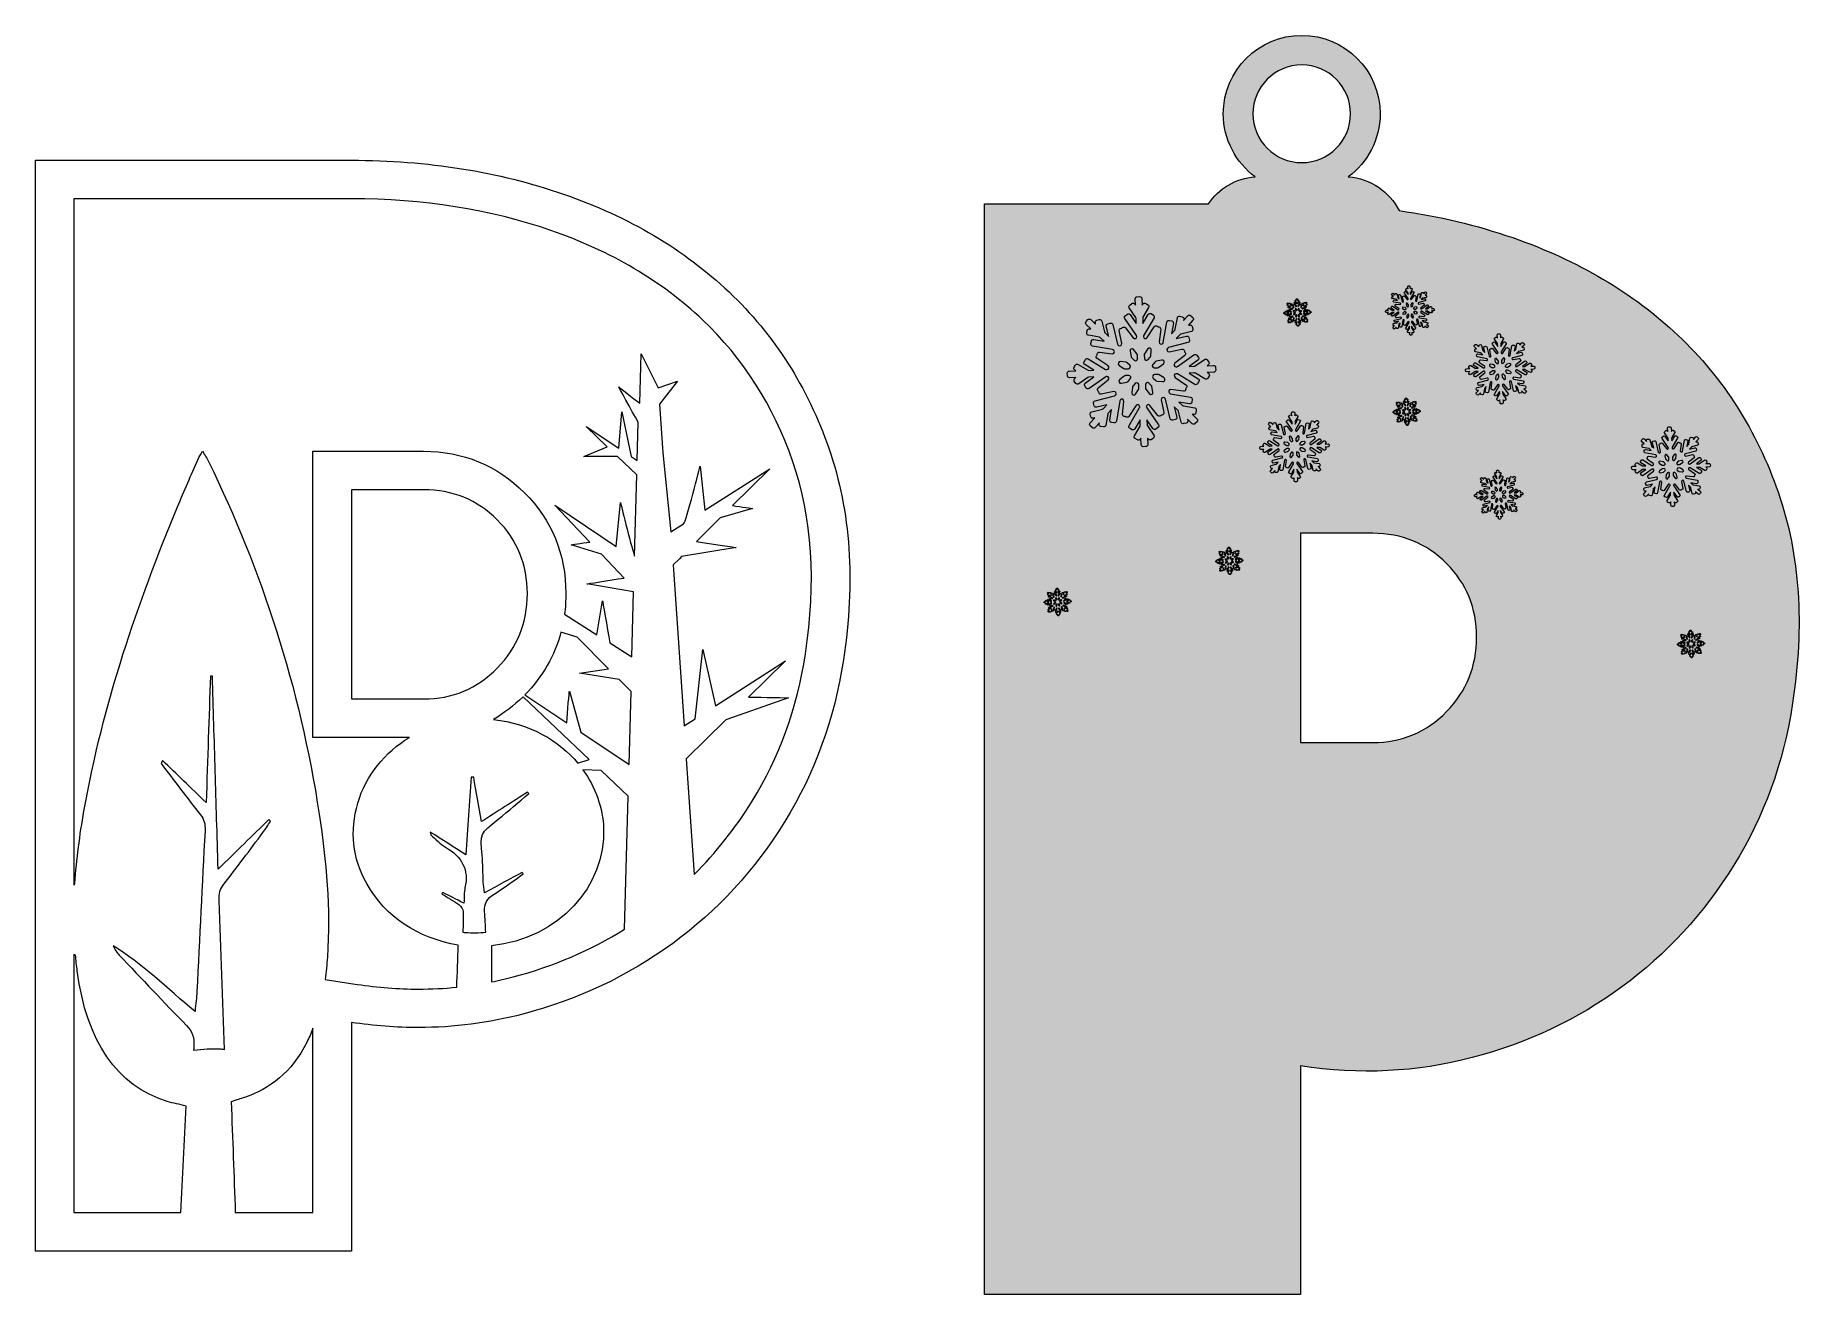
# Model space of a CAD drawing. Header units: millimetres. Extents: x 40 to 178, y -117 to -19.
import ezdxf

# ---------------------------------------------------------------- set-up
doc = ezdxf.new("R2010")
doc.units = ezdxf.units.MM
doc.header["$MEASUREMENT"] = 0
for name, color, linetype in [('engraving', 7, 'Continuous'), ('Layer 1', 7, 'Continuous'), ('Layer 2', 7, 'Continuous')]:
    doc.layers.add(name, color=color, linetype=linetype)

msp = doc.modelspace()

# ---------------------------------------------------------------- hatches: boundary and pattern name
at = {"layer": 'Layer 1'}
h = msp.add_hatch(color=2, dxfattribs=at)
h.dxf.hatch_style = 2
edge = h.paths.add_edge_path()
edge.add_spline(control_points=[(176.3, -54.74), (174.61, -49.89), (172.01, -45.8), (168.48, -42.47), (164.96, -39.14), (160.65, -36.6), (155.57, -34.83), (152.75, -33.86), (149.79, -33.15), (146.71, -32.72), (145.95, -31.25), (144.47, -30.21), (142.73, -30.08), (144.24, -28.96), (145.22, -27.18), (145.22, -25.16), (145.22, -21.78), (142.48, -19.04), (139.1, -19.04), (135.72, -19.04), (132.98, -21.78), (132.98, -25.16), (132.98, -27.18), (133.96, -28.96), (135.46, -30.08), (133.95, -30.19), (132.62, -31), (131.81, -32.19), (131.81, -32.19), (114.34, -32.19), (114.34, -32.19), (114.34, -32.19), (114.34, -117.34), (114.34, -117.34), (114.34, -117.34), (139.01, -117.34), (139.01, -117.34), (139.01, -117.34), (139.01, -99.49), (139.01, -99.49), (143.62, -100.19), (148.09, -99.98), (152.39, -98.84), (156.7, -97.71), (160.6, -95.87), (164.08, -93.32), (167.56, -90.78), (170.48, -87.61), (172.83, -83.81), (175.18, -80.01), (176.71, -75.81), (177.41, -71.18), (178.35, -65.08), (177.98, -59.6), (176.3, -54.74)], knot_values=[0, 0, 0, 0, 1, 1, 1, 2, 2, 2, 3, 3, 3, 4, 4, 4, 5, 5, 5, 6, 6, 6, 7, 7, 7, 8, 8, 8, 9, 9, 9, 10, 10, 10, 11, 11, 11, 12, 12, 12, 13, 13, 13, 14, 14, 14, 15, 15, 15, 16, 16, 16, 17, 17, 17, 18, 18, 18, 18], degree=3, periodic=1)
edge = h.paths.add_edge_path()
edge.add_spline(control_points=[(135.29, -25.16), (135.29, -23.06), (137, -21.35), (139.1, -21.35), (141.2, -21.35), (142.91, -23.06), (142.91, -25.16), (142.91, -27.26), (141.2, -28.97), (139.1, -28.97), (137, -28.97), (135.29, -27.26), (135.29, -25.16)], knot_values=[0, 0, 0, 0, 1, 1, 1, 2, 2, 2, 3, 3, 3, 4, 4, 4, 4], degree=3, periodic=1)
edge = h.paths.add_edge_path()
edge.add_spline(control_points=[(150.4, -71.83), (148.83, -73.44), (146.91, -74.24), (144.64, -74.24), (144.64, -74.24), (139.01, -74.24), (139.01, -74.24), (139.01, -74.24), (139.01, -57.91), (139.01, -57.91), (139.01, -57.91), (144.64, -57.91), (144.64, -57.91), (146.91, -57.91), (148.83, -58.7), (150.4, -60.26), (151.96, -61.83), (152.75, -63.75), (152.75, -66.02), (152.75, -68.29), (151.96, -70.23), (150.4, -71.83)], knot_values=[0, 0, 0, 0, 1, 1, 1, 2, 2, 2, 3, 3, 3, 4, 4, 4, 5, 5, 5, 6, 6, 6, 7, 7, 7, 7], degree=3, periodic=1)

# ---------------------------------------------------------------- linework, layer by layer
at = {"layer": 'engraving', "lineweight": 0}
for points, knots in [([(149.44, -40.41), (149.44, -40.38), (149.41, -40.36), (149.38, -40.36), (149.38, -40.36), (149.22, -40.37), (149.22, -40.37), (149.22, -40.37), (149.25, -40.34), (149.25, -40.34), (149.27, -40.33), (149.28, -40.3), (149.26, -40.27), (149.26, -40.27), (149.22, -40.22), (149.22, -40.22), (149.2, -40.19), (149.17, -40.19), (149.15, -40.2), (149.15, -40.2), (148.91, -40.37), (148.91, -40.37), (148.9, -40.37), (148.89, -40.38), (148.88, -40.38), (148.88, -40.38), (148.76, -40.38), (148.76, -40.38), (148.76, -40.38), (148.98, -40.23), (148.98, -40.23), (149.01, -40.21), (149.01, -40.18), (148.99, -40.15), (148.99, -40.15), (148.96, -40.1), (148.96, -40.1), (148.94, -40.07), (148.91, -40.07), (148.88, -40.08), (148.88, -40.08), (148.45, -40.39), (148.45, -40.39), (148.45, -40.39), (148.44, -40.4), (148.43, -40.4), (148.43, -40.4), (148.42, -40.4), (148.42, -40.4), (148.37, -40.4), (148.35, -40.33), (148.39, -40.3), (148.39, -40.3), (148.65, -40.1), (148.65, -40.1), (148.67, -40.08), (148.67, -40.05), (148.66, -40.03), (148.66, -40.03), (148.65, -40.02), (148.65, -40.02), (148.64, -40.01), (148.64, -40), (148.64, -40), (148.64, -40), (148.64, -39.98), (148.64, -39.98), (148.63, -39.95), (148.6, -39.94), (148.57, -39.94), (148.57, -39.94), (148.25, -40.01), (148.25, -40.01), (148.2, -40.02), (148.17, -39.96), (148.2, -39.92), (148.2, -39.92), (148.21, -39.91), (148.21, -39.91), (148.21, -39.91), (148.22, -39.9), (148.23, -39.9), (148.23, -39.9), (148.73, -39.77), (148.73, -39.77), (148.76, -39.77), (148.77, -39.74), (148.77, -39.71), (148.77, -39.71), (148.75, -39.64), (148.75, -39.64), (148.74, -39.62), (148.72, -39.6), (148.69, -39.61), (148.69, -39.61), (148.43, -39.67), (148.43, -39.67), (148.43, -39.67), (148.52, -39.57), (148.52, -39.57), (148.52, -39.57), (148.53, -39.56), (148.54, -39.56), (148.54, -39.56), (148.82, -39.49), (148.82, -39.49), (148.84, -39.48), (148.86, -39.45), (148.85, -39.43), (148.85, -39.43), (148.84, -39.36), (148.84, -39.36), (148.83, -39.33), (148.8, -39.32), (148.77, -39.32), (148.77, -39.32), (148.74, -39.33), (148.74, -39.33), (148.74, -39.33), (148.85, -39.2), (148.85, -39.2), (148.87, -39.18), (148.87, -39.15), (148.85, -39.13), (148.85, -39.13), (148.8, -39.08), (148.8, -39.08), (148.78, -39.06), (148.75, -39.07), (148.73, -39.09), (148.73, -39.09), (148.62, -39.21), (148.62, -39.21), (148.62, -39.21), (148.62, -39.17), (148.62, -39.17), (148.63, -39.14), (148.61, -39.12), (148.58, -39.11), (148.58, -39.11), (148.52, -39.1), (148.52, -39.1), (148.49, -39.1), (148.46, -39.11), (148.45, -39.14), (148.45, -39.14), (148.4, -39.43), (148.4, -39.43), (148.4, -39.44), (148.4, -39.45), (148.39, -39.46), (148.39, -39.46), (148.31, -39.55), (148.31, -39.55), (148.31, -39.55), (148.35, -39.28), (148.35, -39.28), (148.36, -39.25), (148.34, -39.22), (148.31, -39.22), (148.31, -39.22), (148.25, -39.21), (148.25, -39.21), (148.22, -39.2), (148.19, -39.22), (148.18, -39.25), (148.18, -39.25), (148.09, -39.77), (148.09, -39.77), (148.09, -39.78), (148.09, -39.79), (148.08, -39.8), (148.08, -39.8), (148.08, -39.8), (148.08, -39.8), (148.05, -39.83), (147.98, -39.81), (147.99, -39.75), (147.99, -39.75), (148.03, -39.43), (148.03, -39.43), (148.03, -39.4), (148.01, -39.38), (147.98, -39.37), (147.98, -39.37), (147.97, -39.37), (147.97, -39.37), (147.96, -39.37), (147.96, -39.37), (147.95, -39.36), (147.95, -39.36), (147.94, -39.35), (147.94, -39.35), (147.92, -39.34), (147.88, -39.35), (147.87, -39.37), (147.87, -39.37), (147.68, -39.64), (147.68, -39.64), (147.66, -39.69), (147.59, -39.67), (147.59, -39.62), (147.59, -39.62), (147.59, -39.61), (147.59, -39.61), (147.59, -39.6), (147.59, -39.59), (147.6, -39.58), (147.6, -39.58), (147.86, -39.14), (147.86, -39.14), (147.87, -39.11), (147.87, -39.08), (147.84, -39.07), (147.84, -39.07), (147.78, -39.03), (147.78, -39.03), (147.76, -39.02), (147.73, -39.03), (147.71, -39.05), (147.71, -39.05), (147.58, -39.28), (147.58, -39.28), (147.58, -39.28), (147.57, -39.15), (147.57, -39.15), (147.57, -39.14), (147.57, -39.13), (147.58, -39.12), (147.58, -39.12), (147.72, -38.88), (147.72, -38.88), (147.74, -38.85), (147.73, -38.82), (147.7, -38.8), (147.7, -38.8), (147.65, -38.77), (147.65, -38.77), (147.62, -38.75), (147.59, -38.76), (147.58, -38.79), (147.58, -38.79), (147.56, -38.82), (147.56, -38.82), (147.56, -38.82), (147.55, -38.65), (147.55, -38.65), (147.55, -38.62), (147.52, -38.59), (147.5, -38.6), (147.5, -38.6), (147.43, -38.6), (147.43, -38.6), (147.4, -38.6), (147.38, -38.62), (147.38, -38.65), (147.38, -38.65), (147.39, -38.82), (147.39, -38.82), (147.39, -38.82), (147.37, -38.79), (147.37, -38.79), (147.35, -38.77), (147.32, -38.76), (147.29, -38.78), (147.29, -38.78), (147.24, -38.82), (147.24, -38.82), (147.21, -38.83), (147.21, -38.86), (147.22, -38.89), (147.22, -38.89), (147.39, -39.13), (147.39, -39.13), (147.4, -39.14), (147.4, -39.14), (147.4, -39.15), (147.4, -39.15), (147.4, -39.28), (147.4, -39.28), (147.4, -39.28), (147.25, -39.06), (147.25, -39.06), (147.23, -39.03), (147.2, -39.03), (147.18, -39.04), (147.18, -39.04), (147.12, -39.08), (147.12, -39.08), (147.1, -39.1), (147.09, -39.13), (147.11, -39.16), (147.11, -39.16), (147.41, -39.59), (147.41, -39.59), (147.41, -39.6), (147.42, -39.61), (147.42, -39.62), (147.42, -39.62), (147.42, -39.62), (147.42, -39.62), (147.42, -39.67), (147.36, -39.69), (147.32, -39.65), (147.32, -39.65), (147.13, -39.4), (147.13, -39.4), (147.11, -39.37), (147.08, -39.37), (147.05, -39.39), (147.05, -39.39), (147.04, -39.39), (147.04, -39.39), (147.04, -39.4), (147.03, -39.4), (147.02, -39.4), (147.02, -39.4), (147.01, -39.41), (147.01, -39.41), (146.98, -39.41), (146.96, -39.44), (146.97, -39.47), (146.97, -39.47), (147.03, -39.8), (147.03, -39.8), (147.04, -39.85), (146.98, -39.88), (146.95, -39.84), (146.95, -39.84), (146.94, -39.84), (146.94, -39.84), (146.94, -39.83), (146.93, -39.83), (146.93, -39.82), (146.93, -39.82), (146.8, -39.31), (146.8, -39.31), (146.8, -39.28), (146.77, -39.27), (146.74, -39.27), (146.74, -39.27), (146.67, -39.29), (146.67, -39.29), (146.65, -39.3), (146.63, -39.32), (146.64, -39.35), (146.64, -39.35), (146.7, -39.62), (146.7, -39.62), (146.7, -39.62), (146.61, -39.53), (146.61, -39.53), (146.6, -39.52), (146.59, -39.51), (146.59, -39.5), (146.59, -39.5), (146.52, -39.22), (146.52, -39.22), (146.52, -39.2), (146.49, -39.18), (146.46, -39.19), (146.46, -39.19), (146.39, -39.2), (146.39, -39.2), (146.37, -39.21), (146.35, -39.24), (146.36, -39.26), (146.36, -39.26), (146.36, -39.3), (146.36, -39.3), (146.36, -39.3), (146.24, -39.18), (146.24, -39.18), (146.22, -39.16), (146.19, -39.17), (146.17, -39.19), (146.17, -39.19), (146.12, -39.24), (146.12, -39.24), (146.1, -39.26), (146.1, -39.29), (146.12, -39.31), (146.12, -39.31), (146.25, -39.42), (146.25, -39.42), (146.25, -39.42), (146.21, -39.42), (146.21, -39.42), (146.18, -39.41), (146.15, -39.43), (146.15, -39.46), (146.15, -39.46), (146.14, -39.53), (146.14, -39.53), (146.13, -39.56), (146.15, -39.58), (146.18, -39.59), (146.18, -39.59), (146.46, -39.64), (146.46, -39.64), (146.47, -39.64), (146.48, -39.64), (146.49, -39.65), (146.49, -39.65), (146.58, -39.74), (146.58, -39.74), (146.58, -39.74), (146.31, -39.69), (146.31, -39.69), (146.29, -39.69), (146.26, -39.7), (146.25, -39.73), (146.25, -39.73), (146.24, -39.8), (146.24, -39.8), (146.24, -39.83), (146.26, -39.86), (146.28, -39.86), (146.28, -39.86), (146.8, -39.95), (146.8, -39.95), (146.81, -39.96), (146.82, -39.96), (146.83, -39.97), (146.83, -39.97), (146.83, -39.97), (146.83, -39.97), (146.87, -40), (146.84, -40.07), (146.79, -40.06), (146.79, -40.06), (146.47, -40.02), (146.47, -40.02), (146.44, -40.01), (146.41, -40.03), (146.41, -40.06), (146.41, -40.06), (146.41, -40.08), (146.41, -40.08), (146.4, -40.08), (146.4, -40.09), (146.4, -40.1), (146.4, -40.1), (146.39, -40.11), (146.39, -40.11), (146.37, -40.13), (146.38, -40.17), (146.4, -40.18), (146.4, -40.18), (146.68, -40.37), (146.68, -40.37), (146.72, -40.4), (146.7, -40.46), (146.65, -40.46), (146.65, -40.46), (146.65, -40.47), (146.65, -40.47), (146.64, -40.47), (146.63, -40.46), (146.62, -40.46), (146.62, -40.46), (146.18, -40.19), (146.18, -40.19), (146.15, -40.17), (146.12, -40.18), (146.11, -40.21), (146.11, -40.21), (146.07, -40.27), (146.07, -40.27), (146.06, -40.29), (146.06, -40.32), (146.09, -40.34), (146.09, -40.34), (146.32, -40.48), (146.32, -40.48), (146.32, -40.48), (146.19, -40.48), (146.19, -40.48), (146.18, -40.48), (146.17, -40.48), (146.16, -40.48), (146.16, -40.48), (145.92, -40.33), (145.92, -40.33), (145.89, -40.31), (145.86, -40.32), (145.85, -40.35), (145.85, -40.35), (145.81, -40.4), (145.81, -40.4), (145.8, -40.43), (145.81, -40.46), (145.83, -40.48), (145.83, -40.48), (145.86, -40.5), (145.86, -40.5), (145.86, -40.5), (145.69, -40.5), (145.69, -40.5), (145.66, -40.5), (145.64, -40.53), (145.64, -40.56), (145.64, -40.56), (145.64, -40.62), (145.64, -40.62), (145.64, -40.65), (145.67, -40.68), (145.7, -40.67), (145.7, -40.67), (145.86, -40.67), (145.86, -40.67), (145.86, -40.67), (145.83, -40.69), (145.83, -40.69), (145.81, -40.71), (145.8, -40.74), (145.82, -40.76), (145.82, -40.76), (145.86, -40.82), (145.86, -40.82), (145.88, -40.84), (145.91, -40.85), (145.93, -40.83), (145.93, -40.83), (146.17, -40.66), (146.17, -40.66), (146.18, -40.66), (146.18, -40.66), (146.19, -40.66), (146.19, -40.66), (146.32, -40.65), (146.32, -40.65), (146.32, -40.65), (146.1, -40.81), (146.1, -40.81), (146.07, -40.82), (146.07, -40.86), (146.09, -40.88), (146.09, -40.88), (146.12, -40.94), (146.12, -40.94), (146.14, -40.96), (146.17, -40.97), (146.2, -40.95), (146.2, -40.95), (146.62, -40.65), (146.62, -40.65), (146.63, -40.64), (146.64, -40.64), (146.65, -40.64), (146.65, -40.64), (146.66, -40.64), (146.66, -40.64), (146.71, -40.64), (146.73, -40.7), (146.69, -40.73), (146.69, -40.73), (146.43, -40.93), (146.43, -40.93), (146.41, -40.95), (146.41, -40.98), (146.42, -41.01), (146.42, -41.01), (146.43, -41.02), (146.43, -41.02), (146.44, -41.02), (146.44, -41.03), (146.44, -41.04), (146.44, -41.04), (146.44, -41.05), (146.44, -41.05), (146.45, -41.08), (146.48, -41.1), (146.51, -41.09), (146.51, -41.09), (146.83, -41.03), (146.83, -41.03), (146.88, -41.02), (146.91, -41.08), (146.88, -41.11), (146.88, -41.11), (146.87, -41.12), (146.87, -41.12), (146.87, -41.13), (146.86, -41.13), (146.85, -41.13), (146.85, -41.13), (146.35, -41.26), (146.35, -41.26), (146.32, -41.27), (146.31, -41.29), (146.31, -41.32), (146.31, -41.32), (146.33, -41.39), (146.33, -41.39), (146.34, -41.42), (146.36, -41.43), (146.39, -41.43), (146.39, -41.43), (146.65, -41.36), (146.65, -41.36), (146.65, -41.36), (146.56, -41.46), (146.56, -41.46), (146.56, -41.47), (146.55, -41.47), (146.54, -41.48), (146.54, -41.48), (146.26, -41.54), (146.26, -41.54), (146.24, -41.55), (146.22, -41.58), (146.23, -41.61), (146.23, -41.61), (146.24, -41.67), (146.24, -41.67), (146.25, -41.7), (146.28, -41.72), (146.31, -41.71), (146.31, -41.71), (146.34, -41.7), (146.34, -41.7), (146.34, -41.7), (146.23, -41.83), (146.23, -41.83), (146.21, -41.85), (146.21, -41.88), (146.23, -41.9), (146.23, -41.9), (146.28, -41.95), (146.28, -41.95), (146.3, -41.97), (146.33, -41.97), (146.35, -41.95), (146.35, -41.95), (146.46, -41.82), (146.46, -41.82), (146.46, -41.82), (146.46, -41.86), (146.46, -41.86), (146.45, -41.89), (146.47, -41.92), (146.5, -41.92), (146.5, -41.92), (146.56, -41.93), (146.56, -41.93), (146.59, -41.94), (146.62, -41.92), (146.63, -41.89), (146.63, -41.89), (146.68, -41.6), (146.68, -41.6), (146.68, -41.59), (146.68, -41.58), (146.69, -41.58), (146.69, -41.58), (146.77, -41.48), (146.77, -41.48), (146.77, -41.48), (146.73, -41.75), (146.73, -41.75), (146.72, -41.78), (146.74, -41.81), (146.77, -41.82), (146.77, -41.82), (146.83, -41.83), (146.83, -41.83), (146.86, -41.83), (146.89, -41.81), (146.9, -41.78), (146.9, -41.78), (146.99, -41.26), (146.99, -41.26), (146.99, -41.25), (146.99, -41.24), (147, -41.24), (147, -41.24), (147, -41.24), (147, -41.24), (147.03, -41.2), (147.1, -41.23), (147.09, -41.28), (147.09, -41.28), (147.05, -41.6), (147.05, -41.6), (147.05, -41.63), (147.07, -41.66), (147.09, -41.66), (147.09, -41.66), (147.11, -41.66), (147.11, -41.66), (147.12, -41.66), (147.12, -41.67), (147.13, -41.67), (147.13, -41.67), (147.14, -41.68), (147.14, -41.68), (147.16, -41.69), (147.2, -41.69), (147.21, -41.66), (147.21, -41.66), (147.39, -41.39), (147.39, -41.39), (147.42, -41.35), (147.49, -41.36), (147.49, -41.42), (147.49, -41.42), (147.49, -41.42), (147.49, -41.42), (147.49, -41.43), (147.49, -41.44), (147.48, -41.45), (147.48, -41.45), (147.22, -41.89), (147.22, -41.89), (147.2, -41.92), (147.21, -41.95), (147.24, -41.97), (147.24, -41.97), (147.29, -42), (147.29, -42), (147.32, -42.02), (147.35, -42.01), (147.37, -41.98), (147.37, -41.98), (147.5, -41.75), (147.5, -41.75), (147.5, -41.75), (147.51, -41.88), (147.51, -41.88), (147.51, -41.89), (147.51, -41.9), (147.5, -41.91), (147.5, -41.91), (147.36, -42.16), (147.36, -42.16), (147.34, -42.18), (147.35, -42.21), (147.38, -42.23), (147.38, -42.23), (147.43, -42.26), (147.43, -42.26), (147.46, -42.28), (147.49, -42.27), (147.5, -42.25), (147.5, -42.25), (147.52, -42.22), (147.52, -42.22), (147.52, -42.22), (147.53, -42.39), (147.53, -42.39), (147.53, -42.42), (147.56, -42.44), (147.58, -42.44), (147.58, -42.44), (147.65, -42.44), (147.65, -42.44), (147.68, -42.43), (147.7, -42.41), (147.7, -42.38), (147.7, -42.38), (147.69, -42.21), (147.69, -42.21), (147.69, -42.21), (147.71, -42.24), (147.71, -42.24), (147.73, -42.27), (147.76, -42.27), (147.79, -42.26), (147.79, -42.26), (147.84, -42.22), (147.84, -42.22), (147.87, -42.2), (147.87, -42.17), (147.86, -42.15), (147.86, -42.15), (147.69, -41.91), (147.69, -41.91), (147.68, -41.9), (147.68, -41.89), (147.68, -41.88), (147.68, -41.88), (147.68, -41.75), (147.68, -41.75), (147.68, -41.75), (147.83, -41.98), (147.83, -41.98), (147.85, -42), (147.88, -42.01), (147.9, -41.99), (147.9, -41.99), (147.96, -41.95), (147.96, -41.95), (147.98, -41.93), (147.99, -41.9), (147.97, -41.88), (147.97, -41.88), (147.67, -41.44), (147.67, -41.44), (147.67, -41.43), (147.66, -41.43), (147.66, -41.42), (147.66, -41.42), (147.66, -41.41), (147.66, -41.41), (147.66, -41.36), (147.72, -41.34), (147.76, -41.38), (147.76, -41.38), (147.95, -41.64), (147.95, -41.64), (147.97, -41.66), (148, -41.66), (148.03, -41.65), (148.03, -41.65), (148.04, -41.64), (148.04, -41.64), (148.04, -41.63), (148.05, -41.63), (148.06, -41.63), (148.06, -41.63), (148.07, -41.63), (148.07, -41.63), (148.1, -41.62), (148.12, -41.59), (148.11, -41.56), (148.11, -41.56), (148.05, -41.24), (148.05, -41.24), (148.04, -41.19), (148.1, -41.15), (148.13, -41.19), (148.13, -41.19), (148.14, -41.19), (148.14, -41.19), (148.14, -41.2), (148.15, -41.21), (148.15, -41.22), (148.15, -41.22), (148.28, -41.72), (148.28, -41.72), (148.28, -41.75), (148.31, -41.77), (148.34, -41.76), (148.34, -41.76), (148.4, -41.74), (148.4, -41.74), (148.43, -41.74), (148.45, -41.71), (148.44, -41.68), (148.44, -41.68), (148.38, -41.42), (148.38, -41.42), (148.38, -41.42), (148.47, -41.51), (148.47, -41.51), (148.48, -41.51), (148.49, -41.52), (148.49, -41.53), (148.49, -41.53), (148.56, -41.81), (148.56, -41.81), (148.56, -41.84), (148.59, -41.86), (148.62, -41.85), (148.62, -41.85), (148.69, -41.83), (148.69, -41.83), (148.71, -41.82), (148.73, -41.8), (148.72, -41.77), (148.72, -41.77), (148.71, -41.73), (148.71, -41.73), (148.71, -41.73), (148.84, -41.85), (148.84, -41.85), (148.86, -41.87), (148.89, -41.87), (148.91, -41.85), (148.91, -41.85), (148.96, -41.8), (148.96, -41.8), (148.98, -41.78), (148.98, -41.74), (148.96, -41.72), (148.96, -41.72), (148.83, -41.61), (148.83, -41.61), (148.83, -41.61), (148.87, -41.62), (148.87, -41.62), (148.9, -41.62), (148.93, -41.6), (148.93, -41.57), (148.93, -41.57), (148.94, -41.51), (148.94, -41.51), (148.95, -41.48), (148.93, -41.45), (148.9, -41.45), (148.9, -41.45), (148.62, -41.4), (148.62, -41.4), (148.61, -41.39), (148.6, -41.39), (148.59, -41.38), (148.59, -41.38), (148.5, -41.29), (148.5, -41.29), (148.5, -41.29), (148.76, -41.34), (148.76, -41.34), (148.79, -41.35), (148.82, -41.33), (148.83, -41.3), (148.83, -41.3), (148.84, -41.23), (148.84, -41.23), (148.84, -41.2), (148.82, -41.18), (148.8, -41.17), (148.8, -41.17), (148.28, -41.08), (148.28, -41.08), (148.27, -41.08), (148.26, -41.07), (148.25, -41.07), (148.25, -41.07), (148.25, -41.06), (148.25, -41.06), (148.21, -41.03), (148.24, -40.97), (148.29, -40.97), (148.29, -40.97), (148.61, -41.02), (148.61, -41.02), (148.64, -41.02), (148.67, -41), (148.67, -40.97), (148.67, -40.97), (148.67, -40.96), (148.67, -40.96), (148.68, -40.95), (148.68, -40.94), (148.68, -40.93), (148.68, -40.93), (148.69, -40.92), (148.69, -40.92), (148.71, -40.9), (148.7, -40.87), (148.68, -40.85), (148.68, -40.85), (148.4, -40.66), (148.4, -40.66), (148.36, -40.64), (148.38, -40.57), (148.43, -40.57), (148.43, -40.57), (148.43, -40.57), (148.43, -40.57), (148.44, -40.57), (148.45, -40.57), (148.46, -40.58), (148.46, -40.58), (148.9, -40.84), (148.9, -40.84), (148.93, -40.86), (148.96, -40.85), (148.97, -40.83), (148.97, -40.83), (149.01, -40.77), (149.01, -40.77), (149.02, -40.74), (149.01, -40.71), (148.99, -40.7), (148.99, -40.7), (148.76, -40.56), (148.76, -40.56), (148.76, -40.56), (148.89, -40.55), (148.89, -40.55), (148.9, -40.55), (148.91, -40.55), (148.92, -40.56), (148.92, -40.56), (149.16, -40.7), (149.16, -40.7), (149.19, -40.72), (149.22, -40.71), (149.23, -40.69), (149.23, -40.69), (149.27, -40.63), (149.27, -40.63), (149.28, -40.6), (149.27, -40.57), (149.25, -40.56), (149.25, -40.56), (149.22, -40.54), (149.22, -40.54), (149.22, -40.54), (149.39, -40.53), (149.39, -40.53), (149.42, -40.53), (149.44, -40.51), (149.44, -40.48), (149.44, -40.48), (149.44, -40.41), (149.44, -40.41)], [0, 0, 0, 0, 1, 1, 1, 2, 2, 2, 3, 3, 3, 4, 4, 4, 5, 5, 5, 6, 6, 6, 7, 7, 7, 8, 8, 8, 9, 9, 9, 10, 10, 10, 11, 11, 11, 12, 12, 12, 13, 13, 13, 14, 14, 14, 15, 15, 15, 16, 16, 16, 17, 17, 17, 18, 18, 18, 19, 19, 19, 20, 20, 20, 21, 21, 21, 22, 22, 22, 23, 23, 23, 24, 24, 24, 25, 25, 25, 26, 26, 26, 27, 27, 27, 28, 28, 28, 29, 29, 29, 30, 30, 30, 31, 31, 31, 32, 32, 32, 33, 33, 33, 34, 34, 34, 35, 35, 35, 36, 36, 36, 37, 37, 37, 38, 38, 38, 39, 39, 39, 40, 40, 40, 41, 41, 41, 42, 42, 42, 43, 43, 43, 44, 44, 44, 45, 45, 45, 46, 46, 46, 47, 47, 47, 48, 48, 48, 49, 49, 49, 50, 50, 50, 51, 51, 51, 52, 52, 52, 53, 53, 53, 54, 54, 54, 55, 55, 55, 56, 56, 56, 57, 57, 57, 58, 58, 58, 59, 59, 59, 60, 60, 60, 61, 61, 61, 62, 62, 62, 63, 63, 63, 64, 64, 64, 65, 65, 65, 66, 66, 66, 67, 67, 67, 68, 68, 68, 69, 69, 69, 70, 70, 70, 71, 71, 71, 72, 72, 72, 73, 73, 73, 74, 74, 74, 75, 75, 75, 76, 76, 76, 77, 77, 77, 78, 78, 78, 79, 79, 79, 80, 80, 80, 81, 81, 81, 82, 82, 82, 83, 83, 83, 84, 84, 84, 85, 85, 85, 86, 86, 86, 87, 87, 87, 88, 88, 88, 89, 89, 89, 90, 90, 90, 91, 91, 91, 92, 92, 92, 93, 93, 93, 94, 94, 94, 95, 95, 95, 96, 96, 96, 97, 97, 97, 98, 98, 98, 99, 99, 99, 100, 100, 100, 101, 101, 101, 102, 102, 102, 103, 103, 103, 104, 104, 104, 105, 105, 105, 106, 106, 106, 107, 107, 107, 108, 108, 108, 109, 109, 109, 110, 110, 110, 111, 111, 111, 112, 112, 112, 113, 113, 113, 114, 114, 114, 115, 115, 115, 116, 116, 116, 117, 117, 117, 118, 118, 118, 119, 119, 119, 120, 120, 120, 121, 121, 121, 122, 122, 122, 123, 123, 123, 124, 124, 124, 125, 125, 125, 126, 126, 126, 127, 127, 127, 128, 128, 128, 129, 129, 129, 130, 130, 130, 131, 131, 131, 132, 132, 132, 133, 133, 133, 134, 134, 134, 135, 135, 135, 136, 136, 136, 137, 137, 137, 138, 138, 138, 139, 139, 139, 140, 140, 140, 141, 141, 141, 142, 142, 142, 143, 143, 143, 144, 144, 144, 145, 145, 145, 146, 146, 146, 147, 147, 147, 148, 148, 148, 149, 149, 149, 150, 150, 150, 151, 151, 151, 152, 152, 152, 153, 153, 153, 154, 154, 154, 155, 155, 155, 156, 156, 156, 157, 157, 157, 158, 158, 158, 159, 159, 159, 160, 160, 160, 161, 161, 161, 162, 162, 162, 163, 163, 163, 164, 164, 164, 165, 165, 165, 166, 166, 166, 167, 167, 167, 168, 168, 168, 169, 169, 169, 170, 170, 170, 171, 171, 171, 172, 172, 172, 173, 173, 173, 174, 174, 174, 175, 175, 175, 176, 176, 176, 177, 177, 177, 178, 178, 178, 179, 179, 179, 180, 180, 180, 181, 181, 181, 182, 182, 182, 183, 183, 183, 184, 184, 184, 185, 185, 185, 186, 186, 186, 187, 187, 187, 188, 188, 188, 189, 189, 189, 190, 190, 190, 191, 191, 191, 192, 192, 192, 193, 193, 193, 194, 194, 194, 195, 195, 195, 196, 196, 196, 197, 197, 197, 198, 198, 198, 199, 199, 199, 200, 200, 200, 201, 201, 201, 202, 202, 202, 203, 203, 203, 204, 204, 204, 205, 205, 205, 206, 206, 206, 207, 207, 207, 208, 208, 208, 209, 209, 209, 210, 210, 210, 211, 211, 211, 212, 212, 212, 213, 213, 213, 214, 214, 214, 215, 215, 215, 216, 216, 216, 217, 217, 217, 218, 218, 218, 219, 219, 219, 220, 220, 220, 221, 221, 221, 222, 222, 222, 223, 223, 223, 224, 224, 224, 225, 225, 225, 226, 226, 226, 227, 227, 227, 228, 228, 228, 229, 229, 229, 230, 230, 230, 231, 231, 231, 232, 232, 232, 233, 233, 233, 234, 234, 234, 235, 235, 235, 236, 236, 236, 237, 237, 237, 238, 238, 238, 239, 239, 239, 240, 240, 240, 241, 241, 241, 242, 242, 242, 243, 243, 243, 244, 244, 244, 245, 245, 245, 246, 246, 246, 247, 247, 247, 248, 248, 248, 249, 249, 249, 250, 250, 250, 251, 251, 251, 252, 252, 252, 253, 253, 253, 254, 254, 254, 255, 255, 255, 256, 256, 256, 257, 257, 257, 258, 258, 258, 259, 259, 259, 260, 260, 260, 261, 261, 261, 262, 262, 262, 263, 263, 263, 264, 264, 264, 265, 265, 265, 266, 266, 266, 267, 267, 267, 268, 268, 268, 269, 269, 269, 270, 270, 270, 271, 271, 271, 272, 272, 272, 273, 273, 273, 274, 274, 274, 275, 275, 275, 276, 276, 276, 277, 277, 277, 278, 278, 278, 279, 279, 279, 280, 280, 280, 281, 281, 281, 282, 282, 282, 283, 283, 283, 284, 284, 284, 285, 285, 285, 286, 286, 286, 287, 287, 287, 288, 288, 288, 289, 289, 289, 290, 290, 290, 291, 291, 291, 292, 292, 292, 293, 293, 293, 294, 294, 294, 295, 295, 295, 296, 296, 296, 297, 297, 297, 298, 298, 298, 299, 299, 299, 300, 300, 300, 301, 301, 301, 302, 302, 302, 303, 303, 303, 304, 304, 304, 305, 305, 305, 306, 306, 306, 307, 307, 307, 308, 308, 308, 309, 309, 309, 310, 310, 310, 311, 311, 311, 312, 312, 312, 313, 313, 313, 314, 314, 314, 315, 315, 315, 316, 316, 316, 317, 317, 317, 318, 318, 318, 319, 319, 319, 320, 320, 320, 321, 321, 321, 322, 322, 322, 323, 323, 323, 324, 324, 324, 325, 325, 325, 326, 326, 326, 327, 327, 327, 328, 328, 328, 329, 329, 329, 330, 330, 330, 331, 331, 331, 332, 332, 332, 333, 333, 333, 334, 334, 334, 335, 335, 335, 336, 336, 336, 336]), ([(132.38, -44.96), (132.38, -44.87), (132.3, -44.81), (132.22, -44.81), (132.22, -44.81), (131.71, -44.83), (131.71, -44.83), (131.71, -44.83), (131.8, -44.76), (131.8, -44.76), (131.87, -44.71), (131.89, -44.61), (131.84, -44.54), (131.84, -44.54), (131.72, -44.37), (131.72, -44.37), (131.67, -44.3), (131.57, -44.28), (131.5, -44.33), (131.5, -44.33), (130.78, -44.84), (130.78, -44.84), (130.76, -44.86), (130.73, -44.87), (130.7, -44.87), (130.7, -44.87), (130.31, -44.88), (130.31, -44.88), (130.31, -44.88), (130.99, -44.4), (130.99, -44.4), (131.07, -44.35), (131.08, -44.25), (131.03, -44.18), (131.03, -44.18), (130.92, -44.01), (130.92, -44.01), (130.87, -43.94), (130.77, -43.92), (130.69, -43.97), (130.69, -43.97), (129.39, -44.89), (129.39, -44.89), (129.36, -44.91), (129.33, -44.92), (129.3, -44.92), (129.3, -44.92), (129.29, -44.92), (129.29, -44.92), (129.14, -44.93), (129.07, -44.73), (129.19, -44.64), (129.19, -44.64), (129.97, -44.02), (129.97, -44.02), (130.04, -43.97), (130.05, -43.87), (130, -43.8), (130, -43.8), (129.98, -43.77), (129.98, -43.77), (129.96, -43.75), (129.95, -43.72), (129.95, -43.7), (129.95, -43.7), (129.94, -43.66), (129.94, -43.66), (129.92, -43.57), (129.84, -43.52), (129.75, -43.54), (129.75, -43.54), (128.76, -43.73), (128.76, -43.73), (128.61, -43.76), (128.51, -43.58), (128.61, -43.47), (128.61, -43.47), (128.63, -43.45), (128.63, -43.45), (128.65, -43.43), (128.68, -43.41), (128.71, -43.4), (128.71, -43.4), (130.22, -43.02), (130.22, -43.02), (130.31, -43), (130.36, -42.92), (130.34, -42.83), (130.34, -42.83), (130.29, -42.63), (130.29, -42.63), (130.27, -42.54), (130.18, -42.49), (130.1, -42.51), (130.1, -42.51), (129.3, -42.71), (129.3, -42.71), (129.3, -42.71), (129.58, -42.41), (129.58, -42.41), (129.6, -42.39), (129.63, -42.37), (129.66, -42.37), (129.66, -42.37), (130.49, -42.16), (130.49, -42.16), (130.57, -42.14), (130.62, -42.05), (130.6, -41.96), (130.6, -41.96), (130.55, -41.76), (130.55, -41.76), (130.53, -41.68), (130.44, -41.63), (130.36, -41.65), (130.36, -41.65), (130.25, -41.67), (130.25, -41.67), (130.25, -41.67), (130.61, -41.28), (130.61, -41.28), (130.67, -41.22), (130.66, -41.12), (130.6, -41.06), (130.6, -41.06), (130.45, -40.92), (130.45, -40.92), (130.38, -40.86), (130.28, -40.86), (130.22, -40.93), (130.22, -40.93), (129.88, -41.3), (129.88, -41.3), (129.88, -41.3), (129.9, -41.19), (129.9, -41.19), (129.92, -41.1), (129.86, -41.02), (129.77, -41.01), (129.77, -41.01), (129.57, -40.97), (129.57, -40.97), (129.48, -40.95), (129.4, -41.01), (129.39, -41.1), (129.39, -41.1), (129.23, -41.97), (129.23, -41.97), (129.23, -42), (129.21, -42.03), (129.19, -42.05), (129.19, -42.05), (128.93, -42.34), (128.93, -42.34), (128.93, -42.34), (129.08, -41.51), (129.08, -41.51), (129.09, -41.43), (129.04, -41.34), (128.95, -41.33), (128.95, -41.33), (128.75, -41.29), (128.75, -41.29), (128.66, -41.28), (128.58, -41.33), (128.56, -41.42), (128.56, -41.42), (128.29, -43.01), (128.29, -43.01), (128.28, -43.04), (128.27, -43.07), (128.25, -43.09), (128.25, -43.09), (128.25, -43.09), (128.25, -43.09), (128.14, -43.21), (127.95, -43.12), (127.97, -42.97), (127.97, -42.97), (128.09, -41.97), (128.09, -41.97), (128.1, -41.89), (128.04, -41.81), (127.95, -41.8), (127.95, -41.8), (127.92, -41.79), (127.92, -41.79), (127.89, -41.79), (127.87, -41.78), (127.85, -41.77), (127.85, -41.77), (127.82, -41.75), (127.82, -41.75), (127.74, -41.7), (127.64, -41.72), (127.59, -41.79), (127.59, -41.79), (127.04, -42.63), (127.04, -42.63), (126.95, -42.76), (126.75, -42.7), (126.75, -42.55), (126.75, -42.55), (126.75, -42.53), (126.75, -42.53), (126.74, -42.5), (126.75, -42.47), (126.77, -42.44), (126.77, -42.44), (127.57, -41.09), (127.57, -41.09), (127.62, -41.01), (127.59, -40.91), (127.52, -40.87), (127.52, -40.87), (127.34, -40.76), (127.34, -40.76), (127.27, -40.72), (127.17, -40.74), (127.12, -40.82), (127.12, -40.82), (126.71, -41.52), (126.71, -41.52), (126.71, -41.52), (126.69, -41.12), (126.69, -41.12), (126.69, -41.09), (126.7, -41.06), (126.71, -41.03), (126.71, -41.03), (127.15, -40.28), (127.15, -40.28), (127.2, -40.21), (127.17, -40.11), (127.1, -40.07), (127.1, -40.07), (126.92, -39.96), (126.92, -39.96), (126.85, -39.91), (126.75, -39.94), (126.7, -40.02), (126.7, -40.02), (126.65, -40.11), (126.65, -40.11), (126.65, -40.11), (126.63, -39.58), (126.63, -39.58), (126.62, -39.49), (126.55, -39.43), (126.46, -39.43), (126.46, -39.43), (126.26, -39.44), (126.26, -39.44), (126.17, -39.44), (126.1, -39.51), (126.1, -39.6), (126.1, -39.6), (126.13, -40.11), (126.13, -40.11), (126.13, -40.11), (126.06, -40.02), (126.06, -40.02), (126.01, -39.95), (125.91, -39.93), (125.84, -39.98), (125.84, -39.98), (125.67, -40.1), (125.67, -40.1), (125.6, -40.15), (125.58, -40.25), (125.63, -40.32), (125.63, -40.32), (126.14, -41.05), (126.14, -41.05), (126.16, -41.08), (126.17, -41.1), (126.17, -41.13), (126.17, -41.13), (126.18, -41.53), (126.18, -41.53), (126.18, -41.53), (125.71, -40.84), (125.71, -40.84), (125.66, -40.77), (125.56, -40.75), (125.49, -40.8), (125.49, -40.8), (125.32, -40.92), (125.32, -40.92), (125.25, -40.97), (125.23, -41.07), (125.28, -41.14), (125.28, -41.14), (126.2, -42.46), (126.2, -42.46), (126.21, -42.49), (126.22, -42.52), (126.22, -42.55), (126.22, -42.55), (126.22, -42.55), (126.22, -42.55), (126.23, -42.71), (126.03, -42.78), (125.94, -42.65), (125.94, -42.65), (125.34, -41.87), (125.34, -41.87), (125.28, -41.8), (125.18, -41.79), (125.11, -41.84), (125.11, -41.84), (125.08, -41.87), (125.08, -41.87), (125.06, -41.88), (125.04, -41.89), (125.02, -41.9), (125.02, -41.9), (124.98, -41.91), (124.98, -41.91), (124.89, -41.92), (124.84, -42.01), (124.85, -42.09), (124.85, -42.09), (125.05, -43.09), (125.05, -43.09), (125.08, -43.24), (124.9, -43.34), (124.79, -43.24), (124.79, -43.24), (124.78, -43.23), (124.78, -43.23), (124.75, -43.21), (124.74, -43.18), (124.73, -43.15), (124.73, -43.15), (124.35, -41.61), (124.35, -41.61), (124.33, -41.53), (124.24, -41.47), (124.16, -41.5), (124.16, -41.5), (123.96, -41.55), (123.96, -41.55), (123.87, -41.57), (123.82, -41.65), (123.84, -41.74), (123.84, -41.74), (124.04, -42.54), (124.04, -42.54), (124.04, -42.54), (123.75, -42.27), (123.75, -42.27), (123.72, -42.25), (123.71, -42.22), (123.7, -42.19), (123.7, -42.19), (123.49, -41.34), (123.49, -41.34), (123.47, -41.26), (123.38, -41.21), (123.3, -41.23), (123.3, -41.23), (123.1, -41.28), (123.1, -41.28), (123.02, -41.3), (122.96, -41.39), (122.99, -41.47), (122.99, -41.47), (123.01, -41.58), (123.01, -41.58), (123.01, -41.58), (122.63, -41.22), (122.63, -41.22), (122.57, -41.16), (122.46, -41.17), (122.4, -41.23), (122.4, -41.23), (122.27, -41.38), (122.27, -41.38), (122.21, -41.45), (122.21, -41.55), (122.27, -41.61), (122.27, -41.61), (122.65, -41.96), (122.65, -41.96), (122.65, -41.96), (122.54, -41.94), (122.54, -41.94), (122.45, -41.92), (122.37, -41.98), (122.35, -42.07), (122.35, -42.07), (122.32, -42.27), (122.32, -42.27), (122.3, -42.36), (122.36, -42.44), (122.45, -42.45), (122.45, -42.45), (123.31, -42.61), (123.31, -42.61), (123.34, -42.62), (123.37, -42.63), (123.39, -42.65), (123.39, -42.65), (123.68, -42.92), (123.68, -42.92), (123.68, -42.92), (122.86, -42.77), (122.86, -42.77), (122.77, -42.75), (122.69, -42.81), (122.68, -42.9), (122.68, -42.9), (122.64, -43.1), (122.64, -43.1), (122.62, -43.19), (122.68, -43.27), (122.77, -43.29), (122.77, -43.29), (124.34, -43.57), (124.34, -43.57), (124.37, -43.58), (124.4, -43.59), (124.42, -43.61), (124.42, -43.61), (124.43, -43.62), (124.43, -43.62), (124.54, -43.72), (124.45, -43.91), (124.3, -43.89), (124.3, -43.89), (123.32, -43.77), (123.32, -43.77), (123.23, -43.76), (123.15, -43.82), (123.14, -43.91), (123.14, -43.91), (123.14, -43.95), (123.14, -43.95), (123.13, -43.97), (123.12, -44), (123.11, -44.02), (123.11, -44.02), (123.09, -44.05), (123.09, -44.05), (123.04, -44.12), (123.06, -44.22), (123.13, -44.27), (123.13, -44.27), (123.98, -44.84), (123.98, -44.84), (124.1, -44.93), (124.05, -45.13), (123.89, -45.13), (123.89, -45.13), (123.87, -45.13), (123.87, -45.13), (123.84, -45.13), (123.81, -45.13), (123.78, -45.11), (123.78, -45.11), (122.44, -44.29), (122.44, -44.29), (122.37, -44.25), (122.27, -44.27), (122.22, -44.35), (122.22, -44.35), (122.12, -44.52), (122.12, -44.52), (122.07, -44.6), (122.1, -44.7), (122.17, -44.74), (122.17, -44.74), (122.88, -45.17), (122.88, -45.17), (122.88, -45.17), (122.48, -45.19), (122.48, -45.19), (122.44, -45.19), (122.41, -45.18), (122.39, -45.16), (122.39, -45.16), (121.65, -44.72), (121.65, -44.72), (121.58, -44.67), (121.48, -44.69), (121.43, -44.77), (121.43, -44.77), (121.33, -44.95), (121.33, -44.95), (121.28, -45.02), (121.31, -45.12), (121.38, -45.16), (121.38, -45.16), (121.48, -45.22), (121.48, -45.22), (121.48, -45.22), (120.96, -45.25), (120.96, -45.25), (120.87, -45.25), (120.8, -45.32), (120.8, -45.41), (120.8, -45.41), (120.81, -45.62), (120.81, -45.62), (120.82, -45.71), (120.89, -45.77), (120.98, -45.77), (120.98, -45.77), (121.48, -45.75), (121.48, -45.75), (121.48, -45.75), (121.39, -45.82), (121.39, -45.82), (121.32, -45.87), (121.3, -45.97), (121.35, -46.04), (121.35, -46.04), (121.47, -46.21), (121.47, -46.21), (121.52, -46.28), (121.62, -46.3), (121.69, -46.25), (121.69, -46.25), (122.41, -45.74), (122.41, -45.74), (122.43, -45.72), (122.46, -45.71), (122.49, -45.71), (122.49, -45.71), (122.88, -45.7), (122.88, -45.7), (122.88, -45.7), (122.2, -46.18), (122.2, -46.18), (122.13, -46.23), (122.11, -46.33), (122.16, -46.4), (122.16, -46.4), (122.28, -46.57), (122.28, -46.57), (122.33, -46.64), (122.43, -46.66), (122.5, -46.61), (122.5, -46.61), (123.81, -45.69), (123.81, -45.69), (123.83, -45.67), (123.86, -45.66), (123.89, -45.66), (123.89, -45.66), (123.9, -45.66), (123.9, -45.66), (124.05, -45.65), (124.12, -45.85), (124, -45.94), (124, -45.94), (123.22, -46.56), (123.22, -46.56), (123.15, -46.61), (123.14, -46.71), (123.19, -46.78), (123.19, -46.78), (123.22, -46.81), (123.22, -46.81), (123.23, -46.83), (123.24, -46.85), (123.25, -46.88), (123.25, -46.88), (123.26, -46.92), (123.26, -46.92), (123.27, -47.01), (123.36, -47.06), (123.44, -47.04), (123.44, -47.04), (124.43, -46.85), (124.43, -46.85), (124.58, -46.82), (124.68, -47), (124.58, -47.11), (124.58, -47.11), (124.56, -47.13), (124.56, -47.13), (124.54, -47.15), (124.52, -47.17), (124.48, -47.18), (124.48, -47.18), (122.97, -47.56), (122.97, -47.56), (122.88, -47.58), (122.83, -47.66), (122.85, -47.75), (122.85, -47.75), (122.9, -47.95), (122.9, -47.95), (122.92, -48.04), (123.01, -48.09), (123.1, -48.07), (123.1, -48.07), (123.89, -47.87), (123.89, -47.87), (123.89, -47.87), (123.62, -48.17), (123.62, -48.17), (123.59, -48.19), (123.57, -48.21), (123.54, -48.21), (123.54, -48.21), (122.71, -48.42), (122.71, -48.42), (122.62, -48.44), (122.57, -48.53), (122.59, -48.61), (122.59, -48.61), (122.64, -48.82), (122.64, -48.82), (122.66, -48.9), (122.75, -48.95), (122.83, -48.93), (122.83, -48.93), (122.94, -48.9), (122.94, -48.9), (122.94, -48.9), (122.59, -49.29), (122.59, -49.29), (122.53, -49.36), (122.53, -49.46), (122.59, -49.52), (122.59, -49.52), (122.75, -49.66), (122.75, -49.66), (122.81, -49.72), (122.91, -49.72), (122.97, -49.65), (122.97, -49.65), (123.31, -49.28), (123.31, -49.28), (123.31, -49.28), (123.29, -49.39), (123.29, -49.39), (123.28, -49.48), (123.33, -49.56), (123.42, -49.57), (123.42, -49.57), (123.62, -49.61), (123.62, -49.61), (123.71, -49.62), (123.79, -49.57), (123.81, -49.48), (123.81, -49.48), (123.96, -48.6), (123.96, -48.6), (123.96, -48.58), (123.98, -48.55), (124, -48.53), (124, -48.53), (124.26, -48.24), (124.26, -48.24), (124.26, -48.24), (124.12, -49.07), (124.12, -49.07), (124.1, -49.15), (124.16, -49.23), (124.24, -49.25), (124.24, -49.25), (124.44, -49.29), (124.44, -49.29), (124.53, -49.3), (124.61, -49.24), (124.63, -49.16), (124.63, -49.16), (124.91, -47.57), (124.91, -47.57), (124.91, -47.54), (124.93, -47.51), (124.95, -47.49), (124.95, -47.49), (124.95, -47.49), (124.95, -47.49), (125.05, -47.37), (125.24, -47.46), (125.22, -47.61), (125.22, -47.61), (125.1, -48.6), (125.1, -48.6), (125.09, -48.69), (125.15, -48.77), (125.24, -48.78), (125.24, -48.78), (125.28, -48.79), (125.28, -48.79), (125.3, -48.79), (125.33, -48.8), (125.35, -48.81), (125.35, -48.81), (125.38, -48.83), (125.38, -48.83), (125.45, -48.88), (125.55, -48.86), (125.6, -48.79), (125.6, -48.79), (126.15, -47.95), (126.15, -47.95), (126.24, -47.82), (126.44, -47.88), (126.45, -48.03), (126.45, -48.03), (126.45, -48.05), (126.45, -48.05), (126.45, -48.08), (126.44, -48.11), (126.42, -48.14), (126.42, -48.14), (125.62, -49.49), (125.62, -49.49), (125.58, -49.57), (125.6, -49.66), (125.67, -49.71), (125.67, -49.71), (125.85, -49.82), (125.85, -49.82), (125.92, -49.86), (126.02, -49.84), (126.07, -49.76), (126.07, -49.76), (126.49, -49.06), (126.49, -49.06), (126.49, -49.06), (126.5, -49.46), (126.5, -49.46), (126.51, -49.49), (126.5, -49.52), (126.48, -49.55), (126.48, -49.55), (126.04, -50.29), (126.04, -50.29), (126, -50.37), (126.02, -50.47), (126.09, -50.51), (126.09, -50.51), (126.27, -50.62), (126.27, -50.62), (126.35, -50.66), (126.44, -50.64), (126.49, -50.56), (126.49, -50.56), (126.54, -50.47), (126.54, -50.47), (126.54, -50.47), (126.57, -51), (126.57, -51), (126.57, -51.09), (126.64, -51.15), (126.73, -51.15), (126.73, -51.15), (126.94, -51.14), (126.94, -51.14), (127.02, -51.14), (127.09, -51.06), (127.09, -50.98), (127.09, -50.98), (127.07, -50.47), (127.07, -50.47), (127.07, -50.47), (127.13, -50.56), (127.13, -50.56), (127.18, -50.63), (127.28, -50.65), (127.35, -50.6), (127.35, -50.6), (127.52, -50.48), (127.52, -50.48), (127.59, -50.43), (127.61, -50.33), (127.56, -50.26), (127.56, -50.26), (127.05, -49.53), (127.05, -49.53), (127.04, -49.5), (127.03, -49.47), (127.03, -49.44), (127.03, -49.44), (127.01, -49.05), (127.01, -49.05), (127.01, -49.05), (127.48, -49.74), (127.48, -49.74), (127.53, -49.81), (127.63, -49.83), (127.71, -49.78), (127.71, -49.78), (127.87, -49.66), (127.87, -49.66), (127.95, -49.61), (127.96, -49.51), (127.91, -49.44), (127.91, -49.44), (127, -48.11), (127, -48.11), (126.98, -48.09), (126.97, -48.06), (126.97, -48.03), (126.97, -48.03), (126.97, -48.03), (126.97, -48.03), (126.96, -47.87), (127.16, -47.8), (127.25, -47.92), (127.25, -47.92), (127.86, -48.71), (127.86, -48.71), (127.91, -48.78), (128.01, -48.79), (128.08, -48.74), (128.08, -48.74), (128.11, -48.71), (128.11, -48.71), (128.13, -48.7), (128.15, -48.69), (128.18, -48.68), (128.18, -48.68), (128.22, -48.67), (128.22, -48.67), (128.3, -48.66), (128.36, -48.57), (128.34, -48.49), (128.34, -48.49), (128.14, -47.49), (128.14, -47.49), (128.11, -47.34), (128.3, -47.24), (128.41, -47.34), (128.41, -47.34), (128.42, -47.35), (128.42, -47.35), (128.44, -47.37), (128.46, -47.4), (128.46, -47.43), (128.46, -47.43), (128.84, -48.97), (128.84, -48.97), (128.86, -49.05), (128.95, -49.1), (129.04, -49.08), (129.04, -49.08), (129.23, -49.03), (129.23, -49.03), (129.32, -49.01), (129.37, -48.93), (129.35, -48.84), (129.35, -48.84), (129.15, -48.04), (129.15, -48.04), (129.15, -48.04), (129.45, -48.31), (129.45, -48.31), (129.47, -48.33), (129.48, -48.36), (129.49, -48.39), (129.49, -48.39), (129.7, -49.23), (129.7, -49.23), (129.72, -49.32), (129.81, -49.37), (129.89, -49.35), (129.89, -49.35), (130.09, -49.3), (130.09, -49.3), (130.18, -49.28), (130.23, -49.19), (130.21, -49.11), (130.21, -49.11), (130.18, -49), (130.18, -49), (130.18, -49), (130.56, -49.36), (130.56, -49.36), (130.63, -49.42), (130.73, -49.41), (130.79, -49.35), (130.79, -49.35), (130.93, -49.2), (130.93, -49.2), (130.99, -49.13), (130.98, -49.03), (130.92, -48.97), (130.92, -48.97), (130.54, -48.62), (130.54, -48.62), (130.54, -48.62), (130.65, -48.64), (130.65, -48.64), (130.74, -48.66), (130.82, -48.6), (130.84, -48.51), (130.84, -48.51), (130.87, -48.31), (130.87, -48.31), (130.89, -48.22), (130.83, -48.14), (130.75, -48.12), (130.75, -48.12), (129.88, -47.97), (129.88, -47.97), (129.85, -47.96), (129.82, -47.95), (129.8, -47.93), (129.8, -47.93), (129.52, -47.66), (129.52, -47.66), (129.52, -47.66), (130.33, -47.81), (130.33, -47.81), (130.42, -47.82), (130.5, -47.77), (130.52, -47.68), (130.52, -47.68), (130.55, -47.47), (130.55, -47.47), (130.57, -47.39), (130.51, -47.31), (130.43, -47.29), (130.43, -47.29), (128.85, -47.01), (128.85, -47.01), (128.82, -47), (128.8, -46.99), (128.77, -46.97), (128.77, -46.97), (128.77, -46.96), (128.77, -46.96), (128.65, -46.85), (128.74, -46.67), (128.89, -46.69), (128.89, -46.69), (129.87, -46.81), (129.87, -46.81), (129.96, -46.82), (130.04, -46.76), (130.05, -46.67), (130.05, -46.67), (130.06, -46.63), (130.06, -46.63), (130.06, -46.61), (130.07, -46.58), (130.08, -46.56), (130.08, -46.56), (130.1, -46.53), (130.1, -46.53), (130.15, -46.46), (130.13, -46.36), (130.06, -46.31), (130.06, -46.31), (129.22, -45.74), (129.22, -45.74), (129.09, -45.65), (129.15, -45.45), (129.3, -45.45), (129.3, -45.45), (129.32, -45.45), (129.32, -45.45), (129.35, -45.45), (129.38, -45.45), (129.41, -45.47), (129.41, -45.47), (130.75, -46.29), (130.75, -46.29), (130.83, -46.33), (130.92, -46.31), (130.97, -46.23), (130.97, -46.23), (131.07, -46.05), (131.07, -46.05), (131.12, -45.98), (131.1, -45.88), (131.02, -45.84), (131.02, -45.84), (130.32, -45.41), (130.32, -45.41), (130.32, -45.41), (130.72, -45.39), (130.72, -45.39), (130.75, -45.39), (130.78, -45.4), (130.81, -45.42), (130.81, -45.42), (131.54, -45.86), (131.54, -45.86), (131.62, -45.91), (131.72, -45.88), (131.76, -45.81), (131.76, -45.81), (131.87, -45.63), (131.87, -45.63), (131.91, -45.56), (131.89, -45.46), (131.81, -45.41), (131.81, -45.41), (131.71, -45.35), (131.71, -45.35), (131.71, -45.35), (132.24, -45.33), (132.24, -45.33), (132.32, -45.33), (132.39, -45.26), (132.39, -45.17), (132.39, -45.17), (132.38, -44.96), (132.38, -44.96)], [0, 0, 0, 0, 1, 1, 1, 2, 2, 2, 3, 3, 3, 4, 4, 4, 5, 5, 5, 6, 6, 6, 7, 7, 7, 8, 8, 8, 9, 9, 9, 10, 10, 10, 11, 11, 11, 12, 12, 12, 13, 13, 13, 14, 14, 14, 15, 15, 15, 16, 16, 16, 17, 17, 17, 18, 18, 18, 19, 19, 19, 20, 20, 20, 21, 21, 21, 22, 22, 22, 23, 23, 23, 24, 24, 24, 25, 25, 25, 26, 26, 26, 27, 27, 27, 28, 28, 28, 29, 29, 29, 30, 30, 30, 31, 31, 31, 32, 32, 32, 33, 33, 33, 34, 34, 34, 35, 35, 35, 36, 36, 36, 37, 37, 37, 38, 38, 38, 39, 39, 39, 40, 40, 40, 41, 41, 41, 42, 42, 42, 43, 43, 43, 44, 44, 44, 45, 45, 45, 46, 46, 46, 47, 47, 47, 48, 48, 48, 49, 49, 49, 50, 50, 50, 51, 51, 51, 52, 52, 52, 53, 53, 53, 54, 54, 54, 55, 55, 55, 56, 56, 56, 57, 57, 57, 58, 58, 58, 59, 59, 59, 60, 60, 60, 61, 61, 61, 62, 62, 62, 63, 63, 63, 64, 64, 64, 65, 65, 65, 66, 66, 66, 67, 67, 67, 68, 68, 68, 69, 69, 69, 70, 70, 70, 71, 71, 71, 72, 72, 72, 73, 73, 73, 74, 74, 74, 75, 75, 75, 76, 76, 76, 77, 77, 77, 78, 78, 78, 79, 79, 79, 80, 80, 80, 81, 81, 81, 82, 82, 82, 83, 83, 83, 84, 84, 84, 85, 85, 85, 86, 86, 86, 87, 87, 87, 88, 88, 88, 89, 89, 89, 90, 90, 90, 91, 91, 91, 92, 92, 92, 93, 93, 93, 94, 94, 94, 95, 95, 95, 96, 96, 96, 97, 97, 97, 98, 98, 98, 99, 99, 99, 100, 100, 100, 101, 101, 101, 102, 102, 102, 103, 103, 103, 104, 104, 104, 105, 105, 105, 106, 106, 106, 107, 107, 107, 108, 108, 108, 109, 109, 109, 110, 110, 110, 111, 111, 111, 112, 112, 112, 113, 113, 113, 114, 114, 114, 115, 115, 115, 116, 116, 116, 117, 117, 117, 118, 118, 118, 119, 119, 119, 120, 120, 120, 121, 121, 121, 122, 122, 122, 123, 123, 123, 124, 124, 124, 125, 125, 125, 126, 126, 126, 127, 127, 127, 128, 128, 128, 129, 129, 129, 130, 130, 130, 131, 131, 131, 132, 132, 132, 133, 133, 133, 134, 134, 134, 135, 135, 135, 136, 136, 136, 137, 137, 137, 138, 138, 138, 139, 139, 139, 140, 140, 140, 141, 141, 141, 142, 142, 142, 143, 143, 143, 144, 144, 144, 145, 145, 145, 146, 146, 146, 147, 147, 147, 148, 148, 148, 149, 149, 149, 150, 150, 150, 151, 151, 151, 152, 152, 152, 153, 153, 153, 154, 154, 154, 155, 155, 155, 156, 156, 156, 157, 157, 157, 158, 158, 158, 159, 159, 159, 160, 160, 160, 161, 161, 161, 162, 162, 162, 163, 163, 163, 164, 164, 164, 165, 165, 165, 166, 166, 166, 167, 167, 167, 168, 168, 168, 169, 169, 169, 170, 170, 170, 171, 171, 171, 172, 172, 172, 173, 173, 173, 174, 174, 174, 175, 175, 175, 176, 176, 176, 177, 177, 177, 178, 178, 178, 179, 179, 179, 180, 180, 180, 181, 181, 181, 182, 182, 182, 183, 183, 183, 184, 184, 184, 185, 185, 185, 186, 186, 186, 187, 187, 187, 188, 188, 188, 189, 189, 189, 190, 190, 190, 191, 191, 191, 192, 192, 192, 193, 193, 193, 194, 194, 194, 195, 195, 195, 196, 196, 196, 197, 197, 197, 198, 198, 198, 199, 199, 199, 200, 200, 200, 201, 201, 201, 202, 202, 202, 203, 203, 203, 204, 204, 204, 205, 205, 205, 206, 206, 206, 207, 207, 207, 208, 208, 208, 209, 209, 209, 210, 210, 210, 211, 211, 211, 212, 212, 212, 213, 213, 213, 214, 214, 214, 215, 215, 215, 216, 216, 216, 217, 217, 217, 218, 218, 218, 219, 219, 219, 220, 220, 220, 221, 221, 221, 222, 222, 222, 223, 223, 223, 224, 224, 224, 225, 225, 225, 226, 226, 226, 227, 227, 227, 228, 228, 228, 229, 229, 229, 230, 230, 230, 231, 231, 231, 232, 232, 232, 233, 233, 233, 234, 234, 234, 235, 235, 235, 236, 236, 236, 237, 237, 237, 238, 238, 238, 239, 239, 239, 240, 240, 240, 241, 241, 241, 242, 242, 242, 243, 243, 243, 244, 244, 244, 245, 245, 245, 246, 246, 246, 247, 247, 247, 248, 248, 248, 249, 249, 249, 250, 250, 250, 251, 251, 251, 252, 252, 252, 253, 253, 253, 254, 254, 254, 255, 255, 255, 256, 256, 256, 257, 257, 257, 258, 258, 258, 259, 259, 259, 260, 260, 260, 261, 261, 261, 262, 262, 262, 263, 263, 263, 264, 264, 264, 265, 265, 265, 266, 266, 266, 267, 267, 267, 268, 268, 268, 269, 269, 269, 270, 270, 270, 271, 271, 271, 272, 272, 272, 273, 273, 273, 274, 274, 274, 275, 275, 275, 276, 276, 276, 277, 277, 277, 278, 278, 278, 279, 279, 279, 280, 280, 280, 281, 281, 281, 282, 282, 282, 283, 283, 283, 284, 284, 284, 285, 285, 285, 286, 286, 286, 287, 287, 287, 288, 288, 288, 289, 289, 289, 290, 290, 290, 291, 291, 291, 292, 292, 292, 293, 293, 293, 294, 294, 294, 295, 295, 295, 296, 296, 296, 297, 297, 297, 298, 298, 298, 299, 299, 299, 300, 300, 300, 301, 301, 301, 302, 302, 302, 303, 303, 303, 304, 304, 304, 305, 305, 305, 306, 306, 306, 307, 307, 307, 308, 308, 308, 309, 309, 309, 310, 310, 310, 311, 311, 311, 312, 312, 312, 313, 313, 313, 314, 314, 314, 315, 315, 315, 316, 316, 316, 317, 317, 317, 318, 318, 318, 319, 319, 319, 320, 320, 320, 321, 321, 321, 322, 322, 322, 323, 323, 323, 324, 324, 324, 325, 325, 325, 326, 326, 326, 327, 327, 327, 328, 328, 328, 329, 329, 329, 330, 330, 330, 331, 331, 331, 332, 332, 332, 333, 333, 333, 334, 334, 334, 335, 335, 335, 336, 336, 336, 336]), ([(139.82, -40.62), (139.82, -40.6), (139.81, -40.59), (139.79, -40.59), (139.79, -40.59), (139.7, -40.6), (139.7, -40.6), (139.7, -40.6), (139.72, -40.58), (139.72, -40.58), (139.73, -40.57), (139.74, -40.56), (139.73, -40.54), (139.73, -40.54), (139.7, -40.51), (139.7, -40.51), (139.7, -40.5), (139.68, -40.5), (139.66, -40.5), (139.66, -40.5), (139.53, -40.6), (139.53, -40.6), (139.53, -40.6), (139.52, -40.6), (139.52, -40.6), (139.52, -40.6), (139.45, -40.61), (139.45, -40.61), (139.45, -40.61), (139.57, -40.52), (139.57, -40.52), (139.58, -40.51), (139.59, -40.49), (139.58, -40.48), (139.58, -40.48), (139.56, -40.45), (139.56, -40.45), (139.55, -40.43), (139.53, -40.43), (139.52, -40.44), (139.52, -40.44), (139.28, -40.61), (139.28, -40.61), (139.27, -40.61), (139.27, -40.61), (139.26, -40.61), (139.26, -40.61), (139.26, -40.61), (139.26, -40.61), (139.23, -40.61), (139.22, -40.58), (139.24, -40.56), (139.24, -40.56), (139.38, -40.45), (139.38, -40.45), (139.4, -40.44), (139.4, -40.42), (139.39, -40.41), (139.39, -40.41), (139.38, -40.4), (139.38, -40.4), (139.38, -40.4), (139.38, -40.39), (139.38, -40.39), (139.38, -40.39), (139.38, -40.38), (139.38, -40.38), (139.37, -40.37), (139.36, -40.36), (139.34, -40.36), (139.34, -40.36), (139.16, -40.39), (139.16, -40.39), (139.13, -40.4), (139.12, -40.37), (139.13, -40.35), (139.13, -40.35), (139.14, -40.34), (139.14, -40.34), (139.14, -40.34), (139.15, -40.34), (139.15, -40.33), (139.15, -40.33), (139.43, -40.27), (139.43, -40.27), (139.45, -40.26), (139.45, -40.25), (139.45, -40.23), (139.45, -40.23), (139.44, -40.19), (139.44, -40.19), (139.44, -40.18), (139.42, -40.17), (139.41, -40.17), (139.41, -40.17), (139.26, -40.21), (139.26, -40.21), (139.26, -40.21), (139.31, -40.15), (139.31, -40.15), (139.31, -40.15), (139.32, -40.15), (139.33, -40.14), (139.33, -40.14), (139.48, -40.11), (139.48, -40.11), (139.49, -40.1), (139.5, -40.09), (139.5, -40.07), (139.5, -40.07), (139.49, -40.03), (139.49, -40.03), (139.49, -40.02), (139.47, -40.01), (139.45, -40.01), (139.45, -40.01), (139.43, -40.02), (139.43, -40.02), (139.43, -40.02), (139.5, -39.95), (139.5, -39.95), (139.51, -39.93), (139.51, -39.92), (139.5, -39.91), (139.5, -39.91), (139.47, -39.88), (139.47, -39.88), (139.46, -39.87), (139.44, -39.87), (139.43, -39.88), (139.43, -39.88), (139.37, -39.95), (139.37, -39.95), (139.37, -39.95), (139.37, -39.93), (139.37, -39.93), (139.37, -39.91), (139.36, -39.9), (139.35, -39.9), (139.35, -39.9), (139.31, -39.89), (139.31, -39.89), (139.29, -39.89), (139.28, -39.9), (139.28, -39.91), (139.28, -39.91), (139.25, -40.07), (139.25, -40.07), (139.25, -40.08), (139.24, -40.08), (139.24, -40.09), (139.24, -40.09), (139.19, -40.14), (139.19, -40.14), (139.19, -40.14), (139.22, -39.99), (139.22, -39.99), (139.22, -39.97), (139.21, -39.96), (139.2, -39.95), (139.2, -39.95), (139.16, -39.95), (139.16, -39.95), (139.14, -39.95), (139.13, -39.96), (139.13, -39.97), (139.13, -39.97), (139.07, -40.26), (139.07, -40.26), (139.07, -40.27), (139.07, -40.27), (139.07, -40.28), (139.07, -40.28), (139.07, -40.28), (139.07, -40.28), (139.05, -40.3), (139.01, -40.28), (139.02, -40.25), (139.02, -40.25), (139.04, -40.07), (139.04, -40.07), (139.04, -40.06), (139.03, -40.04), (139.01, -40.04), (139.01, -40.04), (139.01, -40.04), (139.01, -40.04), (139, -40.04), (139, -40.04), (138.99, -40.03), (138.99, -40.03), (138.99, -40.03), (138.99, -40.03), (138.97, -40.02), (138.96, -40.03), (138.95, -40.04), (138.95, -40.04), (138.85, -40.19), (138.85, -40.19), (138.83, -40.22), (138.79, -40.21), (138.79, -40.18), (138.79, -40.18), (138.79, -40.17), (138.79, -40.17), (138.79, -40.17), (138.79, -40.16), (138.8, -40.16), (138.8, -40.16), (138.94, -39.91), (138.94, -39.91), (138.95, -39.9), (138.95, -39.88), (138.93, -39.87), (138.93, -39.87), (138.9, -39.85), (138.9, -39.85), (138.89, -39.84), (138.87, -39.85), (138.86, -39.86), (138.86, -39.86), (138.78, -39.99), (138.78, -39.99), (138.78, -39.99), (138.78, -39.92), (138.78, -39.92), (138.78, -39.91), (138.78, -39.9), (138.79, -39.9), (138.79, -39.9), (138.87, -39.76), (138.87, -39.76), (138.88, -39.75), (138.87, -39.73), (138.86, -39.72), (138.86, -39.72), (138.82, -39.7), (138.82, -39.7), (138.81, -39.7), (138.79, -39.7), (138.78, -39.71), (138.78, -39.71), (138.77, -39.73), (138.77, -39.73), (138.77, -39.73), (138.77, -39.63), (138.77, -39.63), (138.77, -39.62), (138.76, -39.61), (138.74, -39.61), (138.74, -39.61), (138.7, -39.61), (138.7, -39.61), (138.69, -39.61), (138.67, -39.62), (138.67, -39.64), (138.67, -39.64), (138.68, -39.73), (138.68, -39.73), (138.68, -39.73), (138.67, -39.72), (138.67, -39.72), (138.66, -39.7), (138.64, -39.7), (138.63, -39.71), (138.63, -39.71), (138.6, -39.73), (138.6, -39.73), (138.58, -39.74), (138.58, -39.76), (138.59, -39.77), (138.59, -39.77), (138.68, -39.9), (138.68, -39.9), (138.68, -39.91), (138.69, -39.91), (138.69, -39.92), (138.69, -39.92), (138.69, -39.99), (138.69, -39.99), (138.69, -39.99), (138.6, -39.86), (138.6, -39.86), (138.59, -39.85), (138.57, -39.85), (138.56, -39.86), (138.56, -39.86), (138.53, -39.88), (138.53, -39.88), (138.52, -39.89), (138.51, -39.91), (138.52, -39.92), (138.52, -39.92), (138.69, -40.16), (138.69, -40.16), (138.69, -40.17), (138.7, -40.17), (138.7, -40.18), (138.7, -40.18), (138.7, -40.18), (138.7, -40.18), (138.7, -40.21), (138.66, -40.22), (138.64, -40.2), (138.64, -40.2), (138.53, -40.05), (138.53, -40.05), (138.52, -40.04), (138.51, -40.04), (138.49, -40.05), (138.49, -40.05), (138.49, -40.05), (138.49, -40.05), (138.48, -40.06), (138.48, -40.06), (138.48, -40.06), (138.48, -40.06), (138.47, -40.06), (138.47, -40.06), (138.45, -40.06), (138.44, -40.08), (138.45, -40.09), (138.45, -40.09), (138.48, -40.28), (138.48, -40.28), (138.49, -40.31), (138.45, -40.32), (138.43, -40.3), (138.43, -40.3), (138.43, -40.3), (138.43, -40.3), (138.43, -40.3), (138.42, -40.29), (138.42, -40.29), (138.42, -40.29), (138.35, -40.01), (138.35, -40.01), (138.35, -39.99), (138.33, -39.98), (138.32, -39.99), (138.32, -39.99), (138.28, -39.99), (138.28, -39.99), (138.27, -40), (138.26, -40.01), (138.26, -40.03), (138.26, -40.03), (138.3, -40.18), (138.3, -40.18), (138.3, -40.18), (138.24, -40.13), (138.24, -40.13), (138.24, -40.12), (138.24, -40.12), (138.23, -40.11), (138.23, -40.11), (138.2, -39.96), (138.2, -39.96), (138.19, -39.94), (138.18, -39.93), (138.16, -39.94), (138.16, -39.94), (138.12, -39.95), (138.12, -39.95), (138.11, -39.95), (138.1, -39.97), (138.1, -39.98), (138.1, -39.98), (138.11, -40), (138.11, -40), (138.11, -40), (138.04, -39.94), (138.04, -39.94), (138.03, -39.92), (138.01, -39.92), (138, -39.94), (138, -39.94), (137.97, -39.96), (137.97, -39.96), (137.96, -39.98), (137.96, -39.99), (137.97, -40.01), (137.97, -40.01), (138.04, -40.07), (138.04, -40.07), (138.04, -40.07), (138.02, -40.07), (138.02, -40.07), (138.01, -40.06), (137.99, -40.07), (137.99, -40.09), (137.99, -40.09), (137.98, -40.13), (137.98, -40.13), (137.98, -40.14), (137.99, -40.16), (138, -40.16), (138, -40.16), (138.16, -40.19), (138.16, -40.19), (138.17, -40.19), (138.17, -40.19), (138.18, -40.2), (138.18, -40.2), (138.23, -40.25), (138.23, -40.25), (138.23, -40.25), (138.08, -40.22), (138.08, -40.22), (138.06, -40.22), (138.05, -40.23), (138.05, -40.24), (138.05, -40.24), (138.04, -40.28), (138.04, -40.28), (138.04, -40.3), (138.05, -40.31), (138.06, -40.31), (138.06, -40.31), (138.35, -40.37), (138.35, -40.37), (138.36, -40.37), (138.36, -40.37), (138.37, -40.37), (138.37, -40.37), (138.37, -40.37), (138.37, -40.37), (138.39, -40.39), (138.37, -40.43), (138.34, -40.42), (138.34, -40.42), (138.16, -40.4), (138.16, -40.4), (138.15, -40.4), (138.13, -40.41), (138.13, -40.43), (138.13, -40.43), (138.13, -40.43), (138.13, -40.43), (138.13, -40.44), (138.13, -40.44), (138.13, -40.45), (138.13, -40.45), (138.12, -40.45), (138.12, -40.45), (138.11, -40.47), (138.12, -40.48), (138.13, -40.49), (138.13, -40.49), (138.28, -40.6), (138.28, -40.6), (138.31, -40.61), (138.3, -40.65), (138.27, -40.65), (138.27, -40.65), (138.27, -40.65), (138.27, -40.65), (138.26, -40.65), (138.25, -40.65), (138.25, -40.65), (138.25, -40.65), (138, -40.5), (138, -40.5), (137.99, -40.49), (137.97, -40.49), (137.96, -40.51), (137.96, -40.51), (137.94, -40.54), (137.94, -40.54), (137.94, -40.55), (137.94, -40.57), (137.95, -40.58), (137.95, -40.58), (138.08, -40.66), (138.08, -40.66), (138.08, -40.66), (138.01, -40.66), (138.01, -40.66), (138, -40.66), (138, -40.66), (137.99, -40.66), (137.99, -40.66), (137.86, -40.58), (137.86, -40.58), (137.85, -40.57), (137.83, -40.57), (137.82, -40.59), (137.82, -40.59), (137.8, -40.62), (137.8, -40.62), (137.79, -40.63), (137.8, -40.65), (137.81, -40.66), (137.81, -40.66), (137.83, -40.67), (137.83, -40.67), (137.83, -40.67), (137.73, -40.67), (137.73, -40.67), (137.72, -40.67), (137.7, -40.69), (137.7, -40.7), (137.7, -40.7), (137.71, -40.74), (137.71, -40.74), (137.71, -40.76), (137.72, -40.77), (137.74, -40.77), (137.74, -40.77), (137.83, -40.76), (137.83, -40.76), (137.83, -40.76), (137.81, -40.78), (137.81, -40.78), (137.8, -40.79), (137.79, -40.8), (137.8, -40.82), (137.8, -40.82), (137.83, -40.85), (137.83, -40.85), (137.83, -40.86), (137.85, -40.87), (137.87, -40.86), (137.87, -40.86), (138, -40.76), (138, -40.76), (138, -40.76), (138.01, -40.76), (138.01, -40.76), (138.01, -40.76), (138.08, -40.75), (138.08, -40.75), (138.08, -40.75), (137.96, -40.84), (137.96, -40.84), (137.95, -40.85), (137.94, -40.87), (137.95, -40.88), (137.95, -40.88), (137.97, -40.91), (137.97, -40.91), (137.98, -40.93), (138, -40.93), (138.01, -40.92), (138.01, -40.92), (138.25, -40.75), (138.25, -40.75), (138.26, -40.75), (138.26, -40.75), (138.27, -40.75), (138.27, -40.75), (138.27, -40.75), (138.27, -40.75), (138.3, -40.75), (138.31, -40.78), (138.29, -40.8), (138.29, -40.8), (138.15, -40.91), (138.15, -40.91), (138.13, -40.92), (138.13, -40.94), (138.14, -40.95), (138.14, -40.95), (138.15, -40.96), (138.15, -40.96), (138.15, -40.96), (138.15, -40.97), (138.15, -40.97), (138.15, -40.97), (138.15, -40.98), (138.15, -40.98), (138.16, -40.99), (138.17, -41), (138.19, -41), (138.19, -41), (138.37, -40.97), (138.37, -40.97), (138.4, -40.96), (138.41, -40.99), (138.4, -41.01), (138.4, -41.01), (138.39, -41.02), (138.39, -41.02), (138.39, -41.02), (138.38, -41.02), (138.38, -41.03), (138.38, -41.03), (138.1, -41.1), (138.1, -41.1), (138.08, -41.1), (138.08, -41.12), (138.08, -41.13), (138.08, -41.13), (138.09, -41.17), (138.09, -41.17), (138.09, -41.18), (138.11, -41.19), (138.12, -41.19), (138.12, -41.19), (138.27, -41.15), (138.27, -41.15), (138.27, -41.15), (138.22, -41.21), (138.22, -41.21), (138.22, -41.21), (138.21, -41.21), (138.2, -41.22), (138.2, -41.22), (138.05, -41.25), (138.05, -41.25), (138.04, -41.26), (138.03, -41.27), (138.03, -41.29), (138.03, -41.29), (138.04, -41.33), (138.04, -41.33), (138.04, -41.34), (138.06, -41.35), (138.08, -41.35), (138.08, -41.35), (138.1, -41.34), (138.1, -41.34), (138.1, -41.34), (138.03, -41.41), (138.03, -41.41), (138.02, -41.43), (138.02, -41.44), (138.03, -41.45), (138.03, -41.45), (138.06, -41.48), (138.06, -41.48), (138.07, -41.49), (138.09, -41.49), (138.1, -41.48), (138.1, -41.48), (138.16, -41.41), (138.16, -41.41), (138.16, -41.41), (138.16, -41.43), (138.16, -41.43), (138.16, -41.45), (138.17, -41.46), (138.18, -41.46), (138.18, -41.46), (138.22, -41.47), (138.22, -41.47), (138.24, -41.47), (138.25, -41.46), (138.25, -41.45), (138.25, -41.45), (138.28, -41.29), (138.28, -41.29), (138.28, -41.28), (138.29, -41.28), (138.29, -41.27), (138.29, -41.27), (138.34, -41.22), (138.34, -41.22), (138.34, -41.22), (138.31, -41.37), (138.31, -41.37), (138.31, -41.39), (138.32, -41.4), (138.33, -41.41), (138.33, -41.41), (138.37, -41.41), (138.37, -41.41), (138.39, -41.42), (138.4, -41.4), (138.4, -41.39), (138.4, -41.39), (138.46, -41.1), (138.46, -41.1), (138.46, -41.09), (138.46, -41.09), (138.46, -41.08), (138.46, -41.08), (138.46, -41.08), (138.46, -41.08), (138.48, -41.06), (138.52, -41.08), (138.51, -41.11), (138.51, -41.11), (138.49, -41.29), (138.49, -41.29), (138.49, -41.3), (138.5, -41.32), (138.52, -41.32), (138.52, -41.32), (138.52, -41.32), (138.52, -41.32), (138.53, -41.32), (138.53, -41.32), (138.54, -41.33), (138.54, -41.33), (138.54, -41.33), (138.54, -41.33), (138.56, -41.34), (138.57, -41.33), (138.58, -41.32), (138.58, -41.32), (138.68, -41.17), (138.68, -41.17), (138.7, -41.14), (138.74, -41.15), (138.74, -41.18), (138.74, -41.18), (138.74, -41.19), (138.74, -41.19), (138.74, -41.19), (138.74, -41.2), (138.73, -41.2), (138.73, -41.2), (138.59, -41.45), (138.59, -41.45), (138.58, -41.46), (138.58, -41.48), (138.6, -41.49), (138.6, -41.49), (138.63, -41.51), (138.63, -41.51), (138.64, -41.52), (138.66, -41.51), (138.67, -41.5), (138.67, -41.5), (138.74, -41.37), (138.74, -41.37), (138.74, -41.37), (138.75, -41.44), (138.75, -41.44), (138.75, -41.45), (138.75, -41.46), (138.74, -41.46), (138.74, -41.46), (138.66, -41.6), (138.66, -41.6), (138.65, -41.61), (138.66, -41.63), (138.67, -41.64), (138.67, -41.64), (138.71, -41.66), (138.71, -41.66), (138.72, -41.66), (138.74, -41.66), (138.75, -41.65), (138.75, -41.65), (138.76, -41.63), (138.76, -41.63), (138.76, -41.63), (138.76, -41.73), (138.76, -41.73), (138.76, -41.74), (138.77, -41.75), (138.79, -41.75), (138.79, -41.75), (138.83, -41.75), (138.83, -41.75), (138.84, -41.75), (138.86, -41.74), (138.85, -41.72), (138.85, -41.72), (138.85, -41.63), (138.85, -41.63), (138.85, -41.63), (138.86, -41.65), (138.86, -41.65), (138.87, -41.66), (138.89, -41.66), (138.9, -41.65), (138.9, -41.65), (138.93, -41.63), (138.93, -41.63), (138.95, -41.62), (138.95, -41.6), (138.94, -41.59), (138.94, -41.59), (138.85, -41.46), (138.85, -41.46), (138.85, -41.45), (138.84, -41.45), (138.84, -41.44), (138.84, -41.44), (138.84, -41.37), (138.84, -41.37), (138.84, -41.37), (138.93, -41.5), (138.93, -41.5), (138.94, -41.51), (138.96, -41.51), (138.97, -41.5), (138.97, -41.5), (139, -41.48), (139, -41.48), (139.01, -41.47), (139.02, -41.45), (139.01, -41.44), (139.01, -41.44), (138.84, -41.2), (138.84, -41.2), (138.84, -41.19), (138.83, -41.19), (138.83, -41.18), (138.83, -41.18), (138.83, -41.18), (138.83, -41.18), (138.83, -41.15), (138.87, -41.14), (138.89, -41.16), (138.89, -41.16), (139, -41.31), (139, -41.31), (139.01, -41.32), (139.02, -41.32), (139.04, -41.31), (139.04, -41.31), (139.04, -41.31), (139.04, -41.31), (139.05, -41.3), (139.05, -41.3), (139.05, -41.3), (139.05, -41.3), (139.06, -41.3), (139.06, -41.3), (139.08, -41.3), (139.09, -41.28), (139.08, -41.27), (139.08, -41.27), (139.05, -41.08), (139.05, -41.08), (139.04, -41.06), (139.08, -41.04), (139.1, -41.06), (139.1, -41.06), (139.1, -41.06), (139.1, -41.06), (139.1, -41.06), (139.11, -41.07), (139.11, -41.07), (139.11, -41.07), (139.18, -41.35), (139.18, -41.35), (139.18, -41.37), (139.2, -41.38), (139.21, -41.38), (139.21, -41.38), (139.25, -41.37), (139.25, -41.37), (139.26, -41.36), (139.27, -41.35), (139.27, -41.33), (139.27, -41.33), (139.23, -41.18), (139.23, -41.18), (139.23, -41.18), (139.29, -41.23), (139.29, -41.23), (139.29, -41.24), (139.29, -41.24), (139.3, -41.25), (139.3, -41.25), (139.33, -41.4), (139.33, -41.4), (139.34, -41.42), (139.35, -41.43), (139.37, -41.42), (139.37, -41.42), (139.41, -41.42), (139.41, -41.42), (139.42, -41.41), (139.43, -41.4), (139.43, -41.38), (139.43, -41.38), (139.42, -41.36), (139.42, -41.36), (139.42, -41.36), (139.49, -41.43), (139.49, -41.43), (139.5, -41.44), (139.52, -41.44), (139.53, -41.42), (139.53, -41.42), (139.56, -41.4), (139.56, -41.4), (139.57, -41.38), (139.57, -41.37), (139.56, -41.35), (139.56, -41.35), (139.49, -41.29), (139.49, -41.29), (139.49, -41.29), (139.51, -41.29), (139.51, -41.29), (139.52, -41.3), (139.54, -41.29), (139.54, -41.27), (139.54, -41.27), (139.55, -41.23), (139.55, -41.23), (139.55, -41.22), (139.54, -41.2), (139.53, -41.2), (139.53, -41.2), (139.37, -41.17), (139.37, -41.17), (139.36, -41.17), (139.36, -41.17), (139.35, -41.16), (139.35, -41.16), (139.3, -41.11), (139.3, -41.11), (139.3, -41.11), (139.45, -41.14), (139.45, -41.14), (139.47, -41.14), (139.48, -41.13), (139.48, -41.12), (139.48, -41.12), (139.49, -41.08), (139.49, -41.08), (139.49, -41.06), (139.48, -41.05), (139.47, -41.05), (139.47, -41.05), (139.18, -40.99), (139.18, -40.99), (139.17, -40.99), (139.17, -40.99), (139.16, -40.99), (139.16, -40.99), (139.16, -40.99), (139.16, -40.99), (139.14, -40.97), (139.16, -40.93), (139.19, -40.94), (139.19, -40.94), (139.37, -40.96), (139.37, -40.96), (139.38, -40.96), (139.4, -40.95), (139.4, -40.93), (139.4, -40.93), (139.4, -40.93), (139.4, -40.93), (139.4, -40.92), (139.4, -40.92), (139.4, -40.91), (139.4, -40.91), (139.41, -40.91), (139.41, -40.91), (139.42, -40.89), (139.41, -40.88), (139.4, -40.87), (139.4, -40.87), (139.25, -40.76), (139.25, -40.76), (139.22, -40.75), (139.23, -40.71), (139.26, -40.71), (139.26, -40.71), (139.26, -40.71), (139.26, -40.71), (139.27, -40.71), (139.28, -40.71), (139.28, -40.71), (139.28, -40.71), (139.53, -40.86), (139.53, -40.86), (139.54, -40.87), (139.56, -40.87), (139.57, -40.85), (139.57, -40.85), (139.59, -40.82), (139.59, -40.82), (139.59, -40.81), (139.59, -40.79), (139.58, -40.78), (139.58, -40.78), (139.45, -40.7), (139.45, -40.7), (139.45, -40.7), (139.52, -40.7), (139.52, -40.7), (139.53, -40.7), (139.53, -40.7), (139.54, -40.7), (139.54, -40.7), (139.67, -40.79), (139.67, -40.79), (139.68, -40.79), (139.7, -40.79), (139.71, -40.78), (139.71, -40.78), (139.73, -40.74), (139.73, -40.74), (139.74, -40.73), (139.73, -40.71), (139.72, -40.7), (139.72, -40.7), (139.7, -40.69), (139.7, -40.69), (139.7, -40.69), (139.8, -40.69), (139.8, -40.69), (139.81, -40.69), (139.83, -40.67), (139.83, -40.66), (139.83, -40.66), (139.82, -40.62), (139.82, -40.62)], [0, 0, 0, 0, 1, 1, 1, 2, 2, 2, 3, 3, 3, 4, 4, 4, 5, 5, 5, 6, 6, 6, 7, 7, 7, 8, 8, 8, 9, 9, 9, 10, 10, 10, 11, 11, 11, 12, 12, 12, 13, 13, 13, 14, 14, 14, 15, 15, 15, 16, 16, 16, 17, 17, 17, 18, 18, 18, 19, 19, 19, 20, 20, 20, 21, 21, 21, 22, 22, 22, 23, 23, 23, 24, 24, 24, 25, 25, 25, 26, 26, 26, 27, 27, 27, 28, 28, 28, 29, 29, 29, 30, 30, 30, 31, 31, 31, 32, 32, 32, 33, 33, 33, 34, 34, 34, 35, 35, 35, 36, 36, 36, 37, 37, 37, 38, 38, 38, 39, 39, 39, 40, 40, 40, 41, 41, 41, 42, 42, 42, 43, 43, 43, 44, 44, 44, 45, 45, 45, 46, 46, 46, 47, 47, 47, 48, 48, 48, 49, 49, 49, 50, 50, 50, 51, 51, 51, 52, 52, 52, 53, 53, 53, 54, 54, 54, 55, 55, 55, 56, 56, 56, 57, 57, 57, 58, 58, 58, 59, 59, 59, 60, 60, 60, 61, 61, 61, 62, 62, 62, 63, 63, 63, 64, 64, 64, 65, 65, 65, 66, 66, 66, 67, 67, 67, 68, 68, 68, 69, 69, 69, 70, 70, 70, 71, 71, 71, 72, 72, 72, 73, 73, 73, 74, 74, 74, 75, 75, 75, 76, 76, 76, 77, 77, 77, 78, 78, 78, 79, 79, 79, 80, 80, 80, 81, 81, 81, 82, 82, 82, 83, 83, 83, 84, 84, 84, 85, 85, 85, 86, 86, 86, 87, 87, 87, 88, 88, 88, 89, 89, 89, 90, 90, 90, 91, 91, 91, 92, 92, 92, 93, 93, 93, 94, 94, 94, 95, 95, 95, 96, 96, 96, 97, 97, 97, 98, 98, 98, 99, 99, 99, 100, 100, 100, 101, 101, 101, 102, 102, 102, 103, 103, 103, 104, 104, 104, 105, 105, 105, 106, 106, 106, 107, 107, 107, 108, 108, 108, 109, 109, 109, 110, 110, 110, 111, 111, 111, 112, 112, 112, 113, 113, 113, 114, 114, 114, 115, 115, 115, 116, 116, 116, 117, 117, 117, 118, 118, 118, 119, 119, 119, 120, 120, 120, 121, 121, 121, 122, 122, 122, 123, 123, 123, 124, 124, 124, 125, 125, 125, 126, 126, 126, 127, 127, 127, 128, 128, 128, 129, 129, 129, 130, 130, 130, 131, 131, 131, 132, 132, 132, 133, 133, 133, 134, 134, 134, 135, 135, 135, 136, 136, 136, 137, 137, 137, 138, 138, 138, 139, 139, 139, 140, 140, 140, 141, 141, 141, 142, 142, 142, 143, 143, 143, 144, 144, 144, 145, 145, 145, 146, 146, 146, 147, 147, 147, 148, 148, 148, 149, 149, 149, 150, 150, 150, 151, 151, 151, 152, 152, 152, 153, 153, 153, 154, 154, 154, 155, 155, 155, 156, 156, 156, 157, 157, 157, 158, 158, 158, 159, 159, 159, 160, 160, 160, 161, 161, 161, 162, 162, 162, 163, 163, 163, 164, 164, 164, 165, 165, 165, 166, 166, 166, 167, 167, 167, 168, 168, 168, 169, 169, 169, 170, 170, 170, 171, 171, 171, 172, 172, 172, 173, 173, 173, 174, 174, 174, 175, 175, 175, 176, 176, 176, 177, 177, 177, 178, 178, 178, 179, 179, 179, 180, 180, 180, 181, 181, 181, 182, 182, 182, 183, 183, 183, 184, 184, 184, 185, 185, 185, 186, 186, 186, 187, 187, 187, 188, 188, 188, 189, 189, 189, 190, 190, 190, 191, 191, 191, 192, 192, 192, 193, 193, 193, 194, 194, 194, 195, 195, 195, 196, 196, 196, 197, 197, 197, 198, 198, 198, 199, 199, 199, 200, 200, 200, 201, 201, 201, 202, 202, 202, 203, 203, 203, 204, 204, 204, 205, 205, 205, 206, 206, 206, 207, 207, 207, 208, 208, 208, 209, 209, 209, 210, 210, 210, 211, 211, 211, 212, 212, 212, 213, 213, 213, 214, 214, 214, 215, 215, 215, 216, 216, 216, 217, 217, 217, 218, 218, 218, 219, 219, 219, 220, 220, 220, 221, 221, 221, 222, 222, 222, 223, 223, 223, 224, 224, 224, 225, 225, 225, 226, 226, 226, 227, 227, 227, 228, 228, 228, 229, 229, 229, 230, 230, 230, 231, 231, 231, 232, 232, 232, 233, 233, 233, 234, 234, 234, 235, 235, 235, 236, 236, 236, 237, 237, 237, 238, 238, 238, 239, 239, 239, 240, 240, 240, 241, 241, 241, 242, 242, 242, 243, 243, 243, 244, 244, 244, 245, 245, 245, 246, 246, 246, 247, 247, 247, 248, 248, 248, 249, 249, 249, 250, 250, 250, 251, 251, 251, 252, 252, 252, 253, 253, 253, 254, 254, 254, 255, 255, 255, 256, 256, 256, 257, 257, 257, 258, 258, 258, 259, 259, 259, 260, 260, 260, 261, 261, 261, 262, 262, 262, 263, 263, 263, 264, 264, 264, 265, 265, 265, 266, 266, 266, 267, 267, 267, 268, 268, 268, 269, 269, 269, 270, 270, 270, 271, 271, 271, 272, 272, 272, 273, 273, 273, 274, 274, 274, 275, 275, 275, 276, 276, 276, 277, 277, 277, 278, 278, 278, 279, 279, 279, 280, 280, 280, 281, 281, 281, 282, 282, 282, 283, 283, 283, 284, 284, 284, 285, 285, 285, 286, 286, 286, 287, 287, 287, 288, 288, 288, 289, 289, 289, 290, 290, 290, 291, 291, 291, 292, 292, 292, 293, 293, 293, 294, 294, 294, 295, 295, 295, 296, 296, 296, 297, 297, 297, 298, 298, 298, 299, 299, 299, 300, 300, 300, 301, 301, 301, 302, 302, 302, 303, 303, 303, 304, 304, 304, 305, 305, 305, 306, 306, 306, 307, 307, 307, 308, 308, 308, 309, 309, 309, 310, 310, 310, 311, 311, 311, 312, 312, 312, 313, 313, 313, 314, 314, 314, 315, 315, 315, 316, 316, 316, 317, 317, 317, 318, 318, 318, 319, 319, 319, 320, 320, 320, 321, 321, 321, 322, 322, 322, 323, 323, 323, 324, 324, 324, 325, 325, 325, 326, 326, 326, 327, 327, 327, 328, 328, 328, 329, 329, 329, 330, 330, 330, 331, 331, 331, 332, 332, 332, 333, 333, 333, 334, 334, 334, 335, 335, 335, 336, 336, 336, 336]), ([(147.34, -39.95), (147.34, -39.95), (147.43, -40.07), (147.43, -40.07), (147.43, -40.07), (147.44, -40.09), (147.44, -40.1), (147.44, -40.1), (147.44, -40.18), (147.44, -40.18), (147.44, -40.23), (147.39, -40.26), (147.35, -40.22), (147.35, -40.22), (147.29, -40.17), (147.29, -40.17), (147.28, -40.16), (147.28, -40.15), (147.27, -40.14), (147.27, -40.14), (147.25, -39.99), (147.25, -39.99), (147.24, -39.94), (147.31, -39.91), (147.34, -39.95)], [0, 0, 0, 0, 1, 1, 1, 2, 2, 2, 3, 3, 3, 4, 4, 4, 5, 5, 5, 6, 6, 6, 7, 7, 7, 8, 8, 8, 8]), ([(147.61, -40.18), (147.61, -40.18), (147.61, -40.09), (147.61, -40.09), (147.61, -40.08), (147.61, -40.07), (147.62, -40.06), (147.62, -40.06), (147.7, -39.94), (147.7, -39.94), (147.73, -39.89), (147.8, -39.92), (147.79, -39.97), (147.79, -39.97), (147.77, -40.12), (147.77, -40.12), (147.77, -40.13), (147.77, -40.14), (147.76, -40.15), (147.76, -40.15), (147.7, -40.21), (147.7, -40.21), (147.67, -40.25), (147.61, -40.22), (147.61, -40.18)], [0, 0, 0, 0, 1, 1, 1, 2, 2, 2, 3, 3, 3, 4, 4, 4, 5, 5, 5, 6, 6, 6, 7, 7, 7, 8, 8, 8, 8]), ([(138.51, -40.64), (138.51, -40.64), (138.44, -40.59), (138.44, -40.59), (138.42, -40.57), (138.43, -40.53), (138.46, -40.54), (138.46, -40.54), (138.54, -40.55), (138.54, -40.55), (138.55, -40.55), (138.56, -40.55), (138.56, -40.55), (138.56, -40.55), (138.6, -40.59), (138.6, -40.59), (138.62, -40.61), (138.6, -40.64), (138.58, -40.64), (138.58, -40.64), (138.53, -40.64), (138.53, -40.64), (138.52, -40.64), (138.52, -40.64), (138.51, -40.64)], [0, 0, 0, 0, 1, 1, 1, 2, 2, 2, 3, 3, 3, 4, 4, 4, 5, 5, 5, 6, 6, 6, 7, 7, 7, 8, 8, 8, 8]), ([(138.6, -40.78), (138.6, -40.78), (138.57, -40.82), (138.57, -40.82), (138.57, -40.83), (138.56, -40.83), (138.56, -40.83), (138.56, -40.83), (138.48, -40.85), (138.48, -40.85), (138.45, -40.85), (138.43, -40.81), (138.45, -40.79), (138.45, -40.79), (138.52, -40.74), (138.52, -40.74), (138.52, -40.74), (138.53, -40.74), (138.53, -40.74), (138.53, -40.74), (138.58, -40.74), (138.58, -40.74), (138.61, -40.73), (138.62, -40.77), (138.6, -40.78)], [0, 0, 0, 0, 1, 1, 1, 2, 2, 2, 3, 3, 3, 4, 4, 4, 5, 5, 5, 6, 6, 6, 7, 7, 7, 8, 8, 8, 8]), ([(138.65, -40.37), (138.65, -40.37), (138.7, -40.43), (138.7, -40.43), (138.71, -40.43), (138.71, -40.44), (138.71, -40.45), (138.71, -40.45), (138.71, -40.49), (138.71, -40.49), (138.71, -40.52), (138.68, -40.53), (138.66, -40.52), (138.66, -40.52), (138.63, -40.48), (138.63, -40.48), (138.62, -40.48), (138.62, -40.47), (138.62, -40.47), (138.62, -40.47), (138.6, -40.39), (138.6, -40.39), (138.6, -40.36), (138.63, -40.34), (138.65, -40.37)], [0, 0, 0, 0, 1, 1, 1, 2, 2, 2, 3, 3, 3, 4, 4, 4, 5, 5, 5, 6, 6, 6, 7, 7, 7, 8, 8, 8, 8]), ([(138.72, -40.87), (138.72, -40.87), (138.73, -40.92), (138.73, -40.92), (138.73, -40.92), (138.73, -40.93), (138.72, -40.94), (138.72, -40.94), (138.68, -41), (138.68, -41), (138.66, -41.03), (138.62, -41.01), (138.62, -40.98), (138.62, -40.98), (138.63, -40.9), (138.63, -40.9), (138.63, -40.9), (138.64, -40.89), (138.64, -40.89), (138.64, -40.89), (138.67, -40.85), (138.67, -40.85), (138.69, -40.83), (138.72, -40.84), (138.72, -40.87)], [0, 0, 0, 0, 1, 1, 1, 2, 2, 2, 3, 3, 3, 4, 4, 4, 5, 5, 5, 6, 6, 6, 7, 7, 7, 8, 8, 8, 8]), ([(138.81, -40.49), (138.81, -40.49), (138.8, -40.44), (138.8, -40.44), (138.8, -40.44), (138.8, -40.43), (138.81, -40.42), (138.81, -40.42), (138.85, -40.36), (138.85, -40.36), (138.87, -40.33), (138.91, -40.35), (138.91, -40.38), (138.91, -40.38), (138.9, -40.46), (138.9, -40.46), (138.89, -40.46), (138.89, -40.47), (138.89, -40.47), (138.89, -40.47), (138.86, -40.51), (138.86, -40.51), (138.84, -40.53), (138.81, -40.52), (138.81, -40.49)], [0, 0, 0, 0, 1, 1, 1, 2, 2, 2, 3, 3, 3, 4, 4, 4, 5, 5, 5, 6, 6, 6, 7, 7, 7, 8, 8, 8, 8]), ([(138.88, -41), (138.88, -41), (138.83, -40.93), (138.83, -40.93), (138.82, -40.93), (138.82, -40.92), (138.82, -40.92), (138.82, -40.92), (138.82, -40.87), (138.82, -40.87), (138.82, -40.84), (138.85, -40.83), (138.87, -40.84), (138.87, -40.84), (138.9, -40.88), (138.9, -40.88), (138.91, -40.88), (138.91, -40.89), (138.91, -40.89), (138.91, -40.89), (138.93, -40.97), (138.93, -40.97), (138.93, -41), (138.9, -41.02), (138.88, -41)], [0, 0, 0, 0, 1, 1, 1, 2, 2, 2, 3, 3, 3, 4, 4, 4, 5, 5, 5, 6, 6, 6, 7, 7, 7, 8, 8, 8, 8]), ([(138.92, -40.58), (138.92, -40.58), (138.96, -40.54), (138.96, -40.54), (138.96, -40.53), (138.97, -40.53), (138.97, -40.53), (138.97, -40.53), (139.05, -40.51), (139.05, -40.51), (139.08, -40.51), (139.1, -40.55), (139.08, -40.57), (139.08, -40.57), (139.01, -40.62), (139.01, -40.62), (139.01, -40.62), (139, -40.62), (139, -40.62), (139, -40.62), (138.95, -40.62), (138.95, -40.62), (138.92, -40.63), (138.91, -40.6), (138.92, -40.58)], [0, 0, 0, 0, 1, 1, 1, 2, 2, 2, 3, 3, 3, 4, 4, 4, 5, 5, 5, 6, 6, 6, 7, 7, 7, 8, 8, 8, 8]), ([(139.02, -40.72), (139.02, -40.72), (139.09, -40.77), (139.09, -40.77), (139.11, -40.79), (139.1, -40.83), (139.07, -40.82), (139.07, -40.82), (138.99, -40.81), (138.99, -40.81), (138.98, -40.81), (138.97, -40.81), (138.97, -40.81), (138.97, -40.81), (138.93, -40.77), (138.93, -40.77), (138.91, -40.75), (138.93, -40.72), (138.95, -40.72), (138.95, -40.72), (139, -40.72), (139, -40.72), (139.01, -40.72), (139.01, -40.72), (139.02, -40.72)], [0, 0, 0, 0, 1, 1, 1, 2, 2, 2, 3, 3, 3, 4, 4, 4, 5, 5, 5, 6, 6, 6, 7, 7, 7, 8, 8, 8, 8]), ([(147.09, -40.44), (147.09, -40.44), (146.97, -40.35), (146.97, -40.35), (146.92, -40.32), (146.95, -40.25), (147, -40.26), (147, -40.26), (147.14, -40.28), (147.14, -40.28), (147.16, -40.28), (147.17, -40.28), (147.17, -40.29), (147.17, -40.29), (147.24, -40.35), (147.24, -40.35), (147.27, -40.38), (147.25, -40.44), (147.21, -40.44), (147.21, -40.44), (147.12, -40.45), (147.12, -40.45), (147.11, -40.45), (147.1, -40.44), (147.09, -40.44)], [0, 0, 0, 0, 1, 1, 1, 2, 2, 2, 3, 3, 3, 4, 4, 4, 5, 5, 5, 6, 6, 6, 7, 7, 7, 8, 8, 8, 8]), ([(147.25, -40.7), (147.25, -40.7), (147.19, -40.77), (147.19, -40.77), (147.19, -40.78), (147.18, -40.78), (147.17, -40.78), (147.17, -40.78), (147.02, -40.81), (147.02, -40.81), (146.97, -40.82), (146.94, -40.76), (146.98, -40.72), (146.98, -40.72), (147.09, -40.63), (147.09, -40.63), (147.1, -40.62), (147.11, -40.62), (147.13, -40.62), (147.13, -40.62), (147.21, -40.62), (147.21, -40.62), (147.26, -40.61), (147.28, -40.67), (147.25, -40.7)], [0, 0, 0, 0, 1, 1, 1, 2, 2, 2, 3, 3, 3, 4, 4, 4, 5, 5, 5, 6, 6, 6, 7, 7, 7, 8, 8, 8, 8]), ([(147.47, -40.86), (147.47, -40.86), (147.47, -40.94), (147.47, -40.94), (147.47, -40.95), (147.47, -40.97), (147.46, -40.97), (147.46, -40.97), (147.38, -41.09), (147.38, -41.09), (147.35, -41.14), (147.28, -41.11), (147.29, -41.06), (147.29, -41.06), (147.31, -40.92), (147.31, -40.92), (147.31, -40.9), (147.31, -40.89), (147.32, -40.89), (147.32, -40.89), (147.38, -40.82), (147.38, -40.82), (147.41, -40.79), (147.47, -40.81), (147.47, -40.86)], [0, 0, 0, 0, 1, 1, 1, 2, 2, 2, 3, 3, 3, 4, 4, 4, 5, 5, 5, 6, 6, 6, 7, 7, 7, 8, 8, 8, 8]), ([(147.74, -41.08), (147.74, -41.08), (147.65, -40.97), (147.65, -40.97), (147.65, -40.96), (147.64, -40.95), (147.64, -40.94), (147.64, -40.94), (147.64, -40.85), (147.64, -40.85), (147.64, -40.8), (147.69, -40.78), (147.73, -40.81), (147.73, -40.81), (147.79, -40.87), (147.79, -40.87), (147.8, -40.88), (147.8, -40.89), (147.81, -40.9), (147.81, -40.9), (147.83, -41.04), (147.83, -41.04), (147.84, -41.09), (147.77, -41.12), (147.74, -41.08)], [0, 0, 0, 0, 1, 1, 1, 2, 2, 2, 3, 3, 3, 4, 4, 4, 5, 5, 5, 6, 6, 6, 7, 7, 7, 8, 8, 8, 8]), ([(147.83, -40.33), (147.83, -40.33), (147.89, -40.26), (147.89, -40.26), (147.89, -40.26), (147.9, -40.25), (147.91, -40.25), (147.91, -40.25), (148.06, -40.22), (148.06, -40.22), (148.11, -40.21), (148.14, -40.28), (148.1, -40.31), (148.1, -40.31), (147.98, -40.4), (147.98, -40.4), (147.98, -40.41), (147.97, -40.41), (147.95, -40.41), (147.95, -40.41), (147.87, -40.42), (147.87, -40.42), (147.82, -40.42), (147.79, -40.36), (147.83, -40.33)], [0, 0, 0, 0, 1, 1, 1, 2, 2, 2, 3, 3, 3, 4, 4, 4, 5, 5, 5, 6, 6, 6, 7, 7, 7, 8, 8, 8, 8]), ([(147.99, -40.6), (147.99, -40.6), (148.11, -40.68), (148.11, -40.68), (148.16, -40.71), (148.13, -40.78), (148.08, -40.77), (148.08, -40.77), (147.94, -40.76), (147.94, -40.76), (147.92, -40.75), (147.91, -40.75), (147.91, -40.74), (147.91, -40.74), (147.84, -40.68), (147.84, -40.68), (147.81, -40.65), (147.83, -40.59), (147.87, -40.59), (147.87, -40.59), (147.96, -40.59), (147.96, -40.59), (147.97, -40.59), (147.98, -40.59), (147.99, -40.6)], [0, 0, 0, 0, 1, 1, 1, 2, 2, 2, 3, 3, 3, 4, 4, 4, 5, 5, 5, 6, 6, 6, 7, 7, 7, 8, 8, 8, 8]), ([(157.29, -44.92), (157.29, -44.88), (157.25, -44.85), (157.21, -44.85), (157.21, -44.85), (156.97, -44.86), (156.97, -44.86), (156.97, -44.86), (157.02, -44.83), (157.02, -44.83), (157.05, -44.81), (157.06, -44.76), (157.04, -44.73), (157.04, -44.73), (156.98, -44.65), (156.98, -44.65), (156.96, -44.61), (156.91, -44.61), (156.88, -44.63), (156.88, -44.63), (156.54, -44.87), (156.54, -44.87), (156.53, -44.87), (156.52, -44.88), (156.5, -44.88), (156.5, -44.88), (156.32, -44.89), (156.32, -44.89), (156.32, -44.89), (156.64, -44.66), (156.64, -44.66), (156.67, -44.64), (156.68, -44.59), (156.66, -44.56), (156.66, -44.56), (156.6, -44.48), (156.6, -44.48), (156.58, -44.45), (156.53, -44.44), (156.5, -44.46), (156.5, -44.46), (155.89, -44.89), (155.89, -44.89), (155.88, -44.9), (155.87, -44.9), (155.85, -44.9), (155.85, -44.9), (155.85, -44.9), (155.85, -44.9), (155.78, -44.91), (155.74, -44.82), (155.8, -44.77), (155.8, -44.77), (156.17, -44.48), (156.17, -44.48), (156.2, -44.46), (156.2, -44.41), (156.18, -44.38), (156.18, -44.38), (156.17, -44.37), (156.17, -44.37), (156.16, -44.36), (156.15, -44.35), (156.15, -44.34), (156.15, -44.34), (156.15, -44.32), (156.15, -44.32), (156.14, -44.28), (156.1, -44.25), (156.06, -44.26), (156.06, -44.26), (155.6, -44.35), (155.6, -44.35), (155.53, -44.36), (155.48, -44.28), (155.53, -44.23), (155.53, -44.23), (155.54, -44.22), (155.54, -44.22), (155.55, -44.21), (155.56, -44.2), (155.58, -44.2), (155.58, -44.2), (156.28, -44.02), (156.28, -44.02), (156.32, -44.01), (156.35, -43.97), (156.34, -43.93), (156.34, -43.93), (156.31, -43.84), (156.31, -43.84), (156.3, -43.8), (156.26, -43.77), (156.22, -43.78), (156.22, -43.78), (155.85, -43.87), (155.85, -43.87), (155.85, -43.87), (155.98, -43.74), (155.98, -43.74), (155.99, -43.72), (156, -43.72), (156.02, -43.71), (156.02, -43.71), (156.4, -43.62), (156.4, -43.62), (156.44, -43.61), (156.47, -43.57), (156.46, -43.53), (156.46, -43.53), (156.44, -43.43), (156.44, -43.43), (156.43, -43.39), (156.39, -43.37), (156.35, -43.38), (156.35, -43.38), (156.29, -43.39), (156.29, -43.39), (156.29, -43.39), (156.46, -43.21), (156.46, -43.21), (156.49, -43.18), (156.49, -43.13), (156.46, -43.1), (156.46, -43.1), (156.39, -43.04), (156.39, -43.04), (156.36, -43.01), (156.31, -43.01), (156.28, -43.04), (156.28, -43.04), (156.12, -43.22), (156.12, -43.22), (156.12, -43.22), (156.13, -43.17), (156.13, -43.17), (156.14, -43.12), (156.11, -43.09), (156.07, -43.08), (156.07, -43.08), (155.98, -43.06), (155.98, -43.06), (155.94, -43.06), (155.9, -43.08), (155.89, -43.12), (155.89, -43.12), (155.82, -43.53), (155.82, -43.53), (155.82, -43.54), (155.81, -43.56), (155.8, -43.57), (155.8, -43.57), (155.68, -43.7), (155.68, -43.7), (155.68, -43.7), (155.75, -43.32), (155.75, -43.32), (155.75, -43.28), (155.73, -43.24), (155.69, -43.23), (155.69, -43.23), (155.59, -43.21), (155.59, -43.21), (155.55, -43.21), (155.52, -43.23), (155.51, -43.27), (155.51, -43.27), (155.38, -44.01), (155.38, -44.01), (155.38, -44.03), (155.37, -44.04), (155.36, -44.05), (155.36, -44.05), (155.36, -44.05), (155.36, -44.05), (155.31, -44.11), (155.22, -44.06), (155.23, -43.99), (155.23, -43.99), (155.29, -43.53), (155.29, -43.53), (155.29, -43.49), (155.26, -43.45), (155.22, -43.45), (155.22, -43.45), (155.21, -43.45), (155.21, -43.45), (155.19, -43.44), (155.18, -43.44), (155.17, -43.43), (155.17, -43.43), (155.16, -43.42), (155.16, -43.42), (155.13, -43.4), (155.08, -43.41), (155.06, -43.44), (155.06, -43.44), (154.8, -43.84), (154.8, -43.84), (154.76, -43.9), (154.66, -43.87), (154.66, -43.8), (154.66, -43.8), (154.66, -43.79), (154.66, -43.79), (154.66, -43.78), (154.66, -43.76), (154.67, -43.75), (154.67, -43.75), (155.05, -43.12), (155.05, -43.12), (155.07, -43.08), (155.06, -43.04), (155.02, -43.02), (155.02, -43.02), (154.94, -42.97), (154.94, -42.97), (154.9, -42.94), (154.86, -42.96), (154.84, -42.99), (154.84, -42.99), (154.64, -43.32), (154.64, -43.32), (154.64, -43.32), (154.63, -43.13), (154.63, -43.13), (154.63, -43.12), (154.64, -43.1), (154.64, -43.09), (154.64, -43.09), (154.85, -42.74), (154.85, -42.74), (154.87, -42.71), (154.86, -42.66), (154.83, -42.64), (154.83, -42.64), (154.74, -42.59), (154.74, -42.59), (154.71, -42.57), (154.66, -42.58), (154.64, -42.62), (154.64, -42.62), (154.62, -42.66), (154.62, -42.66), (154.62, -42.66), (154.61, -42.41), (154.61, -42.41), (154.6, -42.37), (154.57, -42.34), (154.53, -42.34), (154.53, -42.34), (154.43, -42.35), (154.43, -42.35), (154.39, -42.35), (154.36, -42.38), (154.36, -42.42), (154.36, -42.42), (154.37, -42.66), (154.37, -42.66), (154.37, -42.66), (154.34, -42.62), (154.34, -42.62), (154.32, -42.59), (154.27, -42.58), (154.24, -42.6), (154.24, -42.6), (154.16, -42.66), (154.16, -42.66), (154.13, -42.68), (154.12, -42.73), (154.14, -42.76), (154.14, -42.76), (154.38, -43.1), (154.38, -43.1), (154.39, -43.11), (154.39, -43.13), (154.39, -43.14), (154.39, -43.14), (154.4, -43.32), (154.4, -43.32), (154.4, -43.32), (154.18, -43), (154.18, -43), (154.15, -42.97), (154.11, -42.96), (154.07, -42.98), (154.07, -42.98), (154, -43.04), (154, -43.04), (153.96, -43.06), (153.95, -43.11), (153.98, -43.14), (153.98, -43.14), (154.4, -43.76), (154.4, -43.76), (154.41, -43.77), (154.42, -43.78), (154.42, -43.8), (154.42, -43.8), (154.42, -43.8), (154.42, -43.8), (154.42, -43.87), (154.33, -43.91), (154.28, -43.85), (154.28, -43.85), (154, -43.48), (154, -43.48), (153.98, -43.45), (153.93, -43.44), (153.9, -43.47), (153.9, -43.47), (153.89, -43.48), (153.89, -43.48), (153.88, -43.49), (153.87, -43.49), (153.85, -43.5), (153.85, -43.5), (153.84, -43.5), (153.84, -43.5), (153.8, -43.51), (153.77, -43.55), (153.78, -43.59), (153.78, -43.59), (153.87, -44.05), (153.87, -44.05), (153.88, -44.12), (153.8, -44.17), (153.75, -44.12), (153.75, -44.12), (153.74, -44.12), (153.74, -44.12), (153.73, -44.11), (153.72, -44.09), (153.72, -44.08), (153.72, -44.08), (153.54, -43.36), (153.54, -43.36), (153.53, -43.32), (153.49, -43.3), (153.45, -43.31), (153.45, -43.31), (153.36, -43.33), (153.36, -43.33), (153.32, -43.34), (153.3, -43.38), (153.31, -43.42), (153.31, -43.42), (153.4, -43.8), (153.4, -43.8), (153.4, -43.8), (153.26, -43.67), (153.26, -43.67), (153.25, -43.66), (153.24, -43.64), (153.24, -43.63), (153.24, -43.63), (153.14, -43.24), (153.14, -43.24), (153.13, -43.2), (153.09, -43.17), (153.05, -43.18), (153.05, -43.18), (152.96, -43.21), (152.96, -43.21), (152.92, -43.22), (152.9, -43.26), (152.91, -43.3), (152.91, -43.3), (152.92, -43.35), (152.92, -43.35), (152.92, -43.35), (152.74, -43.18), (152.74, -43.18), (152.71, -43.15), (152.66, -43.15), (152.64, -43.18), (152.64, -43.18), (152.57, -43.26), (152.57, -43.26), (152.54, -43.29), (152.55, -43.33), (152.58, -43.36), (152.58, -43.36), (152.75, -43.52), (152.75, -43.52), (152.75, -43.52), (152.7, -43.51), (152.7, -43.51), (152.66, -43.51), (152.62, -43.53), (152.61, -43.57), (152.61, -43.57), (152.6, -43.67), (152.6, -43.67), (152.59, -43.71), (152.62, -43.75), (152.66, -43.75), (152.66, -43.75), (153.06, -43.83), (153.06, -43.83), (153.07, -43.83), (153.09, -43.84), (153.1, -43.85), (153.1, -43.85), (153.23, -43.97), (153.23, -43.97), (153.23, -43.97), (152.85, -43.9), (152.85, -43.9), (152.81, -43.89), (152.77, -43.92), (152.76, -43.96), (152.76, -43.96), (152.75, -44.06), (152.75, -44.06), (152.74, -44.1), (152.77, -44.14), (152.81, -44.14), (152.81, -44.14), (153.54, -44.28), (153.54, -44.28), (153.55, -44.28), (153.57, -44.28), (153.58, -44.29), (153.58, -44.29), (153.58, -44.3), (153.58, -44.3), (153.63, -44.35), (153.59, -44.43), (153.52, -44.43), (153.52, -44.43), (153.06, -44.37), (153.06, -44.37), (153.02, -44.36), (152.98, -44.39), (152.98, -44.43), (152.98, -44.43), (152.98, -44.45), (152.98, -44.45), (152.98, -44.46), (152.97, -44.47), (152.97, -44.48), (152.97, -44.48), (152.96, -44.5), (152.96, -44.5), (152.93, -44.53), (152.94, -44.58), (152.98, -44.6), (152.98, -44.6), (153.37, -44.87), (153.37, -44.87), (153.43, -44.91), (153.4, -45), (153.33, -45), (153.33, -45), (153.32, -45), (153.32, -45), (153.31, -45), (153.29, -45), (153.28, -44.99), (153.28, -44.99), (152.65, -44.61), (152.65, -44.61), (152.62, -44.59), (152.57, -44.6), (152.55, -44.64), (152.55, -44.64), (152.5, -44.72), (152.5, -44.72), (152.48, -44.75), (152.49, -44.8), (152.53, -44.82), (152.53, -44.82), (152.86, -45.02), (152.86, -45.02), (152.86, -45.02), (152.67, -45.03), (152.67, -45.03), (152.66, -45.03), (152.64, -45.02), (152.63, -45.02), (152.63, -45.02), (152.29, -44.81), (152.29, -44.81), (152.25, -44.79), (152.2, -44.8), (152.18, -44.83), (152.18, -44.83), (152.13, -44.92), (152.13, -44.92), (152.11, -44.95), (152.12, -45), (152.16, -45.02), (152.16, -45.02), (152.21, -45.05), (152.21, -45.05), (152.21, -45.05), (151.96, -45.06), (151.96, -45.06), (151.92, -45.06), (151.89, -45.09), (151.89, -45.13), (151.89, -45.13), (151.89, -45.23), (151.89, -45.23), (151.9, -45.27), (151.93, -45.3), (151.97, -45.3), (151.97, -45.3), (152.21, -45.29), (152.21, -45.29), (152.21, -45.29), (152.16, -45.32), (152.16, -45.32), (152.13, -45.35), (152.12, -45.39), (152.15, -45.43), (152.15, -45.43), (152.2, -45.5), (152.2, -45.5), (152.22, -45.54), (152.27, -45.55), (152.3, -45.52), (152.3, -45.52), (152.64, -45.29), (152.64, -45.29), (152.65, -45.28), (152.66, -45.27), (152.68, -45.27), (152.68, -45.27), (152.86, -45.27), (152.86, -45.27), (152.86, -45.27), (152.54, -45.49), (152.54, -45.49), (152.51, -45.51), (152.5, -45.56), (152.52, -45.59), (152.52, -45.59), (152.58, -45.67), (152.58, -45.67), (152.6, -45.71), (152.65, -45.72), (152.68, -45.69), (152.68, -45.69), (153.29, -45.26), (153.29, -45.26), (153.3, -45.25), (153.32, -45.25), (153.33, -45.25), (153.33, -45.25), (153.33, -45.25), (153.33, -45.25), (153.4, -45.25), (153.44, -45.34), (153.38, -45.38), (153.38, -45.38), (153.02, -45.67), (153.02, -45.67), (152.98, -45.69), (152.98, -45.74), (153, -45.77), (153, -45.77), (153.02, -45.79), (153.02, -45.79), (153.02, -45.8), (153.03, -45.81), (153.03, -45.82), (153.03, -45.82), (153.03, -45.84), (153.03, -45.84), (153.04, -45.88), (153.08, -45.9), (153.12, -45.89), (153.12, -45.89), (153.58, -45.8), (153.58, -45.8), (153.65, -45.79), (153.7, -45.87), (153.65, -45.93), (153.65, -45.93), (153.64, -45.93), (153.64, -45.93), (153.63, -45.94), (153.62, -45.95), (153.61, -45.96), (153.61, -45.96), (152.9, -46.13), (152.9, -46.13), (152.86, -46.14), (152.84, -46.18), (152.85, -46.22), (152.85, -46.22), (152.87, -46.32), (152.87, -46.32), (152.88, -46.36), (152.92, -46.38), (152.96, -46.37), (152.96, -46.37), (153.33, -46.28), (153.33, -46.28), (153.33, -46.28), (153.2, -46.42), (153.2, -46.42), (153.19, -46.43), (153.18, -46.44), (153.16, -46.44), (153.16, -46.44), (152.78, -46.54), (152.78, -46.54), (152.74, -46.55), (152.71, -46.59), (152.72, -46.63), (152.72, -46.63), (152.75, -46.72), (152.75, -46.72), (152.76, -46.76), (152.8, -46.78), (152.84, -46.77), (152.84, -46.77), (152.89, -46.76), (152.89, -46.76), (152.89, -46.76), (152.72, -46.94), (152.72, -46.94), (152.69, -46.97), (152.7, -47.02), (152.73, -47.05), (152.73, -47.05), (152.8, -47.11), (152.8, -47.11), (152.83, -47.14), (152.87, -47.14), (152.9, -47.11), (152.9, -47.11), (153.06, -46.94), (153.06, -46.94), (153.06, -46.94), (153.05, -46.99), (153.05, -46.99), (153.04, -47.03), (153.07, -47.07), (153.11, -47.07), (153.11, -47.07), (153.2, -47.09), (153.2, -47.09), (153.24, -47.1), (153.28, -47.07), (153.29, -47.03), (153.29, -47.03), (153.36, -46.62), (153.36, -46.62), (153.36, -46.61), (153.37, -46.6), (153.38, -46.58), (153.38, -46.58), (153.5, -46.45), (153.5, -46.45), (153.5, -46.45), (153.43, -46.84), (153.43, -46.84), (153.43, -46.88), (153.45, -46.92), (153.49, -46.92), (153.49, -46.92), (153.59, -46.94), (153.59, -46.94), (153.63, -46.95), (153.67, -46.92), (153.67, -46.88), (153.67, -46.88), (153.8, -46.14), (153.8, -46.14), (153.81, -46.12), (153.81, -46.11), (153.82, -46.1), (153.82, -46.1), (153.82, -46.1), (153.82, -46.1), (153.87, -46.05), (153.96, -46.09), (153.95, -46.16), (153.95, -46.16), (153.89, -46.62), (153.89, -46.62), (153.89, -46.66), (153.92, -46.7), (153.96, -46.7), (153.96, -46.7), (153.98, -46.71), (153.98, -46.71), (153.99, -46.71), (154, -46.71), (154.01, -46.72), (154.01, -46.72), (154.02, -46.73), (154.02, -46.73), (154.06, -46.75), (154.1, -46.74), (154.13, -46.71), (154.13, -46.71), (154.38, -46.32), (154.38, -46.32), (154.42, -46.26), (154.52, -46.28), (154.52, -46.35), (154.52, -46.35), (154.52, -46.36), (154.52, -46.36), (154.52, -46.38), (154.52, -46.39), (154.51, -46.4), (154.51, -46.4), (154.14, -47.04), (154.14, -47.04), (154.11, -47.07), (154.13, -47.12), (154.16, -47.14), (154.16, -47.14), (154.24, -47.19), (154.24, -47.19), (154.28, -47.21), (154.32, -47.2), (154.34, -47.16), (154.34, -47.16), (154.54, -46.83), (154.54, -46.83), (154.54, -46.83), (154.55, -47.02), (154.55, -47.02), (154.55, -47.04), (154.54, -47.05), (154.54, -47.06), (154.54, -47.06), (154.33, -47.41), (154.33, -47.41), (154.31, -47.45), (154.32, -47.49), (154.36, -47.51), (154.36, -47.51), (154.44, -47.56), (154.44, -47.56), (154.47, -47.58), (154.52, -47.57), (154.54, -47.54), (154.54, -47.54), (154.57, -47.49), (154.57, -47.49), (154.57, -47.49), (154.58, -47.74), (154.58, -47.74), (154.58, -47.78), (154.61, -47.81), (154.65, -47.81), (154.65, -47.81), (154.75, -47.81), (154.75, -47.81), (154.79, -47.8), (154.82, -47.77), (154.82, -47.73), (154.82, -47.73), (154.81, -47.49), (154.81, -47.49), (154.81, -47.49), (154.84, -47.53), (154.84, -47.53), (154.86, -47.57), (154.91, -47.57), (154.94, -47.55), (154.94, -47.55), (155.02, -47.5), (155.02, -47.5), (155.05, -47.47), (155.06, -47.43), (155.04, -47.39), (155.04, -47.39), (154.8, -47.05), (154.8, -47.05), (154.8, -47.04), (154.79, -47.03), (154.79, -47.01), (154.79, -47.01), (154.78, -46.83), (154.78, -46.83), (154.78, -46.83), (155.01, -47.15), (155.01, -47.15), (155.03, -47.19), (155.08, -47.19), (155.11, -47.17), (155.11, -47.17), (155.19, -47.11), (155.19, -47.11), (155.22, -47.09), (155.23, -47.05), (155.21, -47.01), (155.21, -47.01), (154.78, -46.39), (154.78, -46.39), (154.77, -46.38), (154.77, -46.37), (154.76, -46.35), (154.76, -46.35), (154.76, -46.35), (154.76, -46.35), (154.76, -46.28), (154.85, -46.25), (154.9, -46.3), (154.9, -46.3), (155.18, -46.67), (155.18, -46.67), (155.2, -46.7), (155.25, -46.71), (155.28, -46.68), (155.28, -46.68), (155.3, -46.67), (155.3, -46.67), (155.31, -46.66), (155.32, -46.66), (155.33, -46.66), (155.33, -46.66), (155.35, -46.65), (155.35, -46.65), (155.39, -46.65), (155.41, -46.61), (155.4, -46.57), (155.4, -46.57), (155.31, -46.1), (155.31, -46.1), (155.3, -46.03), (155.38, -45.98), (155.44, -46.03), (155.44, -46.03), (155.44, -46.04), (155.44, -46.04), (155.45, -46.05), (155.46, -46.06), (155.46, -46.07), (155.46, -46.07), (155.64, -46.79), (155.64, -46.79), (155.65, -46.83), (155.69, -46.85), (155.73, -46.84), (155.73, -46.84), (155.82, -46.82), (155.82, -46.82), (155.86, -46.81), (155.89, -46.77), (155.88, -46.73), (155.88, -46.73), (155.78, -46.36), (155.78, -46.36), (155.78, -46.36), (155.92, -46.49), (155.92, -46.49), (155.93, -46.5), (155.94, -46.51), (155.94, -46.52), (155.94, -46.52), (156.04, -46.92), (156.04, -46.92), (156.05, -46.96), (156.09, -46.98), (156.13, -46.97), (156.13, -46.97), (156.22, -46.95), (156.22, -46.95), (156.26, -46.94), (156.28, -46.9), (156.27, -46.86), (156.27, -46.86), (156.26, -46.81), (156.26, -46.81), (156.26, -46.81), (156.44, -46.97), (156.44, -46.97), (156.47, -47), (156.52, -47), (156.55, -46.97), (156.55, -46.97), (156.61, -46.9), (156.61, -46.9), (156.64, -46.87), (156.64, -46.82), (156.61, -46.79), (156.61, -46.79), (156.43, -46.63), (156.43, -46.63), (156.43, -46.63), (156.48, -46.64), (156.48, -46.64), (156.52, -46.65), (156.56, -46.62), (156.57, -46.58), (156.57, -46.58), (156.59, -46.48), (156.59, -46.48), (156.59, -46.44), (156.57, -46.41), (156.53, -46.4), (156.53, -46.4), (156.12, -46.33), (156.12, -46.33), (156.11, -46.32), (156.1, -46.32), (156.09, -46.31), (156.09, -46.31), (155.95, -46.18), (155.95, -46.18), (155.95, -46.18), (156.33, -46.25), (156.33, -46.25), (156.37, -46.26), (156.41, -46.23), (156.42, -46.19), (156.42, -46.19), (156.44, -46.1), (156.44, -46.1), (156.44, -46.06), (156.42, -46.02), (156.38, -46.01), (156.38, -46.01), (155.64, -45.88), (155.64, -45.88), (155.63, -45.87), (155.62, -45.87), (155.61, -45.86), (155.61, -45.86), (155.6, -45.86), (155.6, -45.86), (155.55, -45.81), (155.59, -45.72), (155.66, -45.73), (155.66, -45.73), (156.12, -45.79), (156.12, -45.79), (156.16, -45.79), (156.2, -45.76), (156.2, -45.72), (156.2, -45.72), (156.2, -45.7), (156.2, -45.7), (156.21, -45.69), (156.21, -45.68), (156.22, -45.67), (156.22, -45.67), (156.23, -45.65), (156.23, -45.65), (156.25, -45.62), (156.24, -45.57), (156.21, -45.55), (156.21, -45.55), (155.81, -45.29), (155.81, -45.29), (155.75, -45.25), (155.78, -45.15), (155.85, -45.15), (155.85, -45.15), (155.86, -45.15), (155.86, -45.15), (155.88, -45.15), (155.89, -45.15), (155.9, -45.16), (155.9, -45.16), (156.53, -45.54), (156.53, -45.54), (156.56, -45.56), (156.61, -45.55), (156.63, -45.52), (156.63, -45.52), (156.68, -45.43), (156.68, -45.43), (156.7, -45.4), (156.69, -45.35), (156.65, -45.33), (156.65, -45.33), (156.33, -45.13), (156.33, -45.13), (156.33, -45.13), (156.51, -45.12), (156.51, -45.12), (156.53, -45.12), (156.54, -45.13), (156.55, -45.14), (156.55, -45.14), (156.9, -45.34), (156.9, -45.34), (156.93, -45.37), (156.98, -45.35), (157, -45.32), (157, -45.32), (157.05, -45.24), (157.05, -45.24), (157.07, -45.2), (157.06, -45.16), (157.02, -45.13), (157.02, -45.13), (156.98, -45.11), (156.98, -45.11), (156.98, -45.11), (157.22, -45.1), (157.22, -45.1), (157.26, -45.1), (157.29, -45.06), (157.29, -45.02), (157.29, -45.02), (157.29, -44.92), (157.29, -44.92)], [0, 0, 0, 0, 1, 1, 1, 2, 2, 2, 3, 3, 3, 4, 4, 4, 5, 5, 5, 6, 6, 6, 7, 7, 7, 8, 8, 8, 9, 9, 9, 10, 10, 10, 11, 11, 11, 12, 12, 12, 13, 13, 13, 14, 14, 14, 15, 15, 15, 16, 16, 16, 17, 17, 17, 18, 18, 18, 19, 19, 19, 20, 20, 20, 21, 21, 21, 22, 22, 22, 23, 23, 23, 24, 24, 24, 25, 25, 25, 26, 26, 26, 27, 27, 27, 28, 28, 28, 29, 29, 29, 30, 30, 30, 31, 31, 31, 32, 32, 32, 33, 33, 33, 34, 34, 34, 35, 35, 35, 36, 36, 36, 37, 37, 37, 38, 38, 38, 39, 39, 39, 40, 40, 40, 41, 41, 41, 42, 42, 42, 43, 43, 43, 44, 44, 44, 45, 45, 45, 46, 46, 46, 47, 47, 47, 48, 48, 48, 49, 49, 49, 50, 50, 50, 51, 51, 51, 52, 52, 52, 53, 53, 53, 54, 54, 54, 55, 55, 55, 56, 56, 56, 57, 57, 57, 58, 58, 58, 59, 59, 59, 60, 60, 60, 61, 61, 61, 62, 62, 62, 63, 63, 63, 64, 64, 64, 65, 65, 65, 66, 66, 66, 67, 67, 67, 68, 68, 68, 69, 69, 69, 70, 70, 70, 71, 71, 71, 72, 72, 72, 73, 73, 73, 74, 74, 74, 75, 75, 75, 76, 76, 76, 77, 77, 77, 78, 78, 78, 79, 79, 79, 80, 80, 80, 81, 81, 81, 82, 82, 82, 83, 83, 83, 84, 84, 84, 85, 85, 85, 86, 86, 86, 87, 87, 87, 88, 88, 88, 89, 89, 89, 90, 90, 90, 91, 91, 91, 92, 92, 92, 93, 93, 93, 94, 94, 94, 95, 95, 95, 96, 96, 96, 97, 97, 97, 98, 98, 98, 99, 99, 99, 100, 100, 100, 101, 101, 101, 102, 102, 102, 103, 103, 103, 104, 104, 104, 105, 105, 105, 106, 106, 106, 107, 107, 107, 108, 108, 108, 109, 109, 109, 110, 110, 110, 111, 111, 111, 112, 112, 112, 113, 113, 113, 114, 114, 114, 115, 115, 115, 116, 116, 116, 117, 117, 117, 118, 118, 118, 119, 119, 119, 120, 120, 120, 121, 121, 121, 122, 122, 122, 123, 123, 123, 124, 124, 124, 125, 125, 125, 126, 126, 126, 127, 127, 127, 128, 128, 128, 129, 129, 129, 130, 130, 130, 131, 131, 131, 132, 132, 132, 133, 133, 133, 134, 134, 134, 135, 135, 135, 136, 136, 136, 137, 137, 137, 138, 138, 138, 139, 139, 139, 140, 140, 140, 141, 141, 141, 142, 142, 142, 143, 143, 143, 144, 144, 144, 145, 145, 145, 146, 146, 146, 147, 147, 147, 148, 148, 148, 149, 149, 149, 150, 150, 150, 151, 151, 151, 152, 152, 152, 153, 153, 153, 154, 154, 154, 155, 155, 155, 156, 156, 156, 157, 157, 157, 158, 158, 158, 159, 159, 159, 160, 160, 160, 161, 161, 161, 162, 162, 162, 163, 163, 163, 164, 164, 164, 165, 165, 165, 166, 166, 166, 167, 167, 167, 168, 168, 168, 169, 169, 169, 170, 170, 170, 171, 171, 171, 172, 172, 172, 173, 173, 173, 174, 174, 174, 175, 175, 175, 176, 176, 176, 177, 177, 177, 178, 178, 178, 179, 179, 179, 180, 180, 180, 181, 181, 181, 182, 182, 182, 183, 183, 183, 184, 184, 184, 185, 185, 185, 186, 186, 186, 187, 187, 187, 188, 188, 188, 189, 189, 189, 190, 190, 190, 191, 191, 191, 192, 192, 192, 193, 193, 193, 194, 194, 194, 195, 195, 195, 196, 196, 196, 197, 197, 197, 198, 198, 198, 199, 199, 199, 200, 200, 200, 201, 201, 201, 202, 202, 202, 203, 203, 203, 204, 204, 204, 205, 205, 205, 206, 206, 206, 207, 207, 207, 208, 208, 208, 209, 209, 209, 210, 210, 210, 211, 211, 211, 212, 212, 212, 213, 213, 213, 214, 214, 214, 215, 215, 215, 216, 216, 216, 217, 217, 217, 218, 218, 218, 219, 219, 219, 220, 220, 220, 221, 221, 221, 222, 222, 222, 223, 223, 223, 224, 224, 224, 225, 225, 225, 226, 226, 226, 227, 227, 227, 228, 228, 228, 229, 229, 229, 230, 230, 230, 231, 231, 231, 232, 232, 232, 233, 233, 233, 234, 234, 234, 235, 235, 235, 236, 236, 236, 237, 237, 237, 238, 238, 238, 239, 239, 239, 240, 240, 240, 241, 241, 241, 242, 242, 242, 243, 243, 243, 244, 244, 244, 245, 245, 245, 246, 246, 246, 247, 247, 247, 248, 248, 248, 249, 249, 249, 250, 250, 250, 251, 251, 251, 252, 252, 252, 253, 253, 253, 254, 254, 254, 255, 255, 255, 256, 256, 256, 257, 257, 257, 258, 258, 258, 259, 259, 259, 260, 260, 260, 261, 261, 261, 262, 262, 262, 263, 263, 263, 264, 264, 264, 265, 265, 265, 266, 266, 266, 267, 267, 267, 268, 268, 268, 269, 269, 269, 270, 270, 270, 271, 271, 271, 272, 272, 272, 273, 273, 273, 274, 274, 274, 275, 275, 275, 276, 276, 276, 277, 277, 277, 278, 278, 278, 279, 279, 279, 280, 280, 280, 281, 281, 281, 282, 282, 282, 283, 283, 283, 284, 284, 284, 285, 285, 285, 286, 286, 286, 287, 287, 287, 288, 288, 288, 289, 289, 289, 290, 290, 290, 291, 291, 291, 292, 292, 292, 293, 293, 293, 294, 294, 294, 295, 295, 295, 296, 296, 296, 297, 297, 297, 298, 298, 298, 299, 299, 299, 300, 300, 300, 301, 301, 301, 302, 302, 302, 303, 303, 303, 304, 304, 304, 305, 305, 305, 306, 306, 306, 307, 307, 307, 308, 308, 308, 309, 309, 309, 310, 310, 310, 311, 311, 311, 312, 312, 312, 313, 313, 313, 314, 314, 314, 315, 315, 315, 316, 316, 316, 317, 317, 317, 318, 318, 318, 319, 319, 319, 320, 320, 320, 321, 321, 321, 322, 322, 322, 323, 323, 323, 324, 324, 324, 325, 325, 325, 326, 326, 326, 327, 327, 327, 328, 328, 328, 329, 329, 329, 330, 330, 330, 331, 331, 331, 332, 332, 332, 333, 333, 333, 334, 334, 334, 335, 335, 335, 336, 336, 336, 336]), ([(125.98, -43.57), (125.98, -43.57), (126.25, -43.92), (126.25, -43.92), (126.27, -43.94), (126.28, -43.97), (126.28, -44.01), (126.28, -44.01), (126.29, -44.28), (126.29, -44.28), (126.3, -44.42), (126.13, -44.5), (126.03, -44.4), (126.03, -44.4), (125.83, -44.22), (125.83, -44.22), (125.81, -44.2), (125.79, -44.17), (125.79, -44.13), (125.79, -44.13), (125.7, -43.7), (125.7, -43.7), (125.67, -43.53), (125.88, -43.44), (125.98, -43.57)], [0, 0, 0, 0, 1, 1, 1, 2, 2, 2, 3, 3, 3, 4, 4, 4, 5, 5, 5, 6, 6, 6, 7, 7, 7, 8, 8, 8, 8]), ([(126.82, -44.26), (126.82, -44.26), (126.81, -43.99), (126.81, -43.99), (126.8, -43.95), (126.81, -43.92), (126.83, -43.89), (126.83, -43.89), (127.07, -43.53), (127.07, -43.53), (127.17, -43.39), (127.38, -43.47), (127.36, -43.63), (127.36, -43.63), (127.31, -44.07), (127.31, -44.07), (127.31, -44.11), (127.29, -44.14), (127.27, -44.16), (127.27, -44.16), (127.09, -44.36), (127.09, -44.36), (127, -44.46), (126.82, -44.4), (126.82, -44.26)], [0, 0, 0, 0, 1, 1, 1, 2, 2, 2, 3, 3, 3, 4, 4, 4, 5, 5, 5, 6, 6, 6, 7, 7, 7, 8, 8, 8, 8]), ([(154.69, -44.59), (154.69, -44.59), (154.69, -44.47), (154.69, -44.47), (154.69, -44.45), (154.69, -44.44), (154.7, -44.43), (154.7, -44.43), (154.81, -44.25), (154.81, -44.25), (154.86, -44.19), (154.96, -44.23), (154.95, -44.3), (154.95, -44.3), (154.92, -44.51), (154.92, -44.51), (154.92, -44.53), (154.92, -44.54), (154.91, -44.55), (154.91, -44.55), (154.82, -44.64), (154.82, -44.64), (154.78, -44.69), (154.7, -44.66), (154.69, -44.59)], [0, 0, 0, 0, 1, 1, 1, 2, 2, 2, 3, 3, 3, 4, 4, 4, 5, 5, 5, 6, 6, 6, 7, 7, 7, 8, 8, 8, 8]), ([(125.22, -45.05), (125.22, -45.05), (124.84, -44.8), (124.84, -44.8), (124.71, -44.7), (124.79, -44.49), (124.95, -44.51), (124.95, -44.51), (125.39, -44.56), (125.39, -44.56), (125.42, -44.57), (125.46, -44.58), (125.48, -44.6), (125.48, -44.6), (125.68, -44.79), (125.68, -44.79), (125.78, -44.89), (125.72, -45.06), (125.58, -45.07), (125.58, -45.07), (125.31, -45.08), (125.31, -45.08), (125.28, -45.08), (125.25, -45.07), (125.22, -45.05)], [0, 0, 0, 0, 1, 1, 1, 2, 2, 2, 3, 3, 3, 4, 4, 4, 5, 5, 5, 6, 6, 6, 7, 7, 7, 8, 8, 8, 8]), ([(127.47, -44.72), (127.47, -44.72), (127.65, -44.52), (127.65, -44.52), (127.68, -44.5), (127.71, -44.48), (127.74, -44.47), (127.74, -44.47), (128.18, -44.39), (128.18, -44.39), (128.34, -44.35), (128.44, -44.56), (128.31, -44.67), (128.31, -44.67), (127.95, -44.94), (127.95, -44.94), (127.93, -44.96), (127.89, -44.98), (127.86, -44.98), (127.86, -44.98), (127.59, -44.99), (127.59, -44.99), (127.45, -44.99), (127.37, -44.83), (127.47, -44.72)], [0, 0, 0, 0, 1, 1, 1, 2, 2, 2, 3, 3, 3, 4, 4, 4, 5, 5, 5, 6, 6, 6, 7, 7, 7, 8, 8, 8, 8]), ([(127.98, -45.53), (127.98, -45.53), (128.35, -45.78), (128.35, -45.78), (128.49, -45.88), (128.41, -46.09), (128.24, -46.07), (128.24, -46.07), (127.8, -46.02), (127.8, -46.02), (127.77, -46.01), (127.74, -46), (127.71, -45.98), (127.71, -45.98), (127.51, -45.79), (127.51, -45.79), (127.41, -45.69), (127.47, -45.52), (127.62, -45.51), (127.62, -45.51), (127.88, -45.5), (127.88, -45.5), (127.91, -45.5), (127.95, -45.51), (127.98, -45.53)], [0, 0, 0, 0, 1, 1, 1, 2, 2, 2, 3, 3, 3, 4, 4, 4, 5, 5, 5, 6, 6, 6, 7, 7, 7, 8, 8, 8, 8]), ([(153.95, -44.96), (153.95, -44.96), (153.77, -44.85), (153.77, -44.85), (153.71, -44.8), (153.75, -44.7), (153.82, -44.71), (153.82, -44.71), (154.03, -44.74), (154.03, -44.74), (154.04, -44.74), (154.06, -44.75), (154.07, -44.76), (154.07, -44.76), (154.16, -44.84), (154.16, -44.84), (154.21, -44.89), (154.18, -44.97), (154.12, -44.97), (154.12, -44.97), (153.99, -44.98), (153.99, -44.98), (153.98, -44.98), (153.96, -44.97), (153.95, -44.96)], [0, 0, 0, 0, 1, 1, 1, 2, 2, 2, 3, 3, 3, 4, 4, 4, 5, 5, 5, 6, 6, 6, 7, 7, 7, 8, 8, 8, 8]), ([(154.18, -45.34), (154.18, -45.34), (154.1, -45.43), (154.1, -45.43), (154.09, -45.45), (154.07, -45.45), (154.06, -45.46), (154.06, -45.46), (153.85, -45.5), (153.85, -45.5), (153.78, -45.51), (153.73, -45.42), (153.79, -45.37), (153.79, -45.37), (153.96, -45.24), (153.96, -45.24), (153.97, -45.23), (153.99, -45.22), (154, -45.22), (154, -45.22), (154.13, -45.22), (154.13, -45.22), (154.19, -45.21), (154.23, -45.29), (154.18, -45.34)], [0, 0, 0, 0, 1, 1, 1, 2, 2, 2, 3, 3, 3, 4, 4, 4, 5, 5, 5, 6, 6, 6, 7, 7, 7, 8, 8, 8, 8]), ([(154.31, -44.27), (154.31, -44.27), (154.43, -44.44), (154.43, -44.44), (154.44, -44.45), (154.44, -44.46), (154.45, -44.48), (154.45, -44.48), (154.45, -44.6), (154.45, -44.6), (154.45, -44.67), (154.37, -44.71), (154.33, -44.66), (154.33, -44.66), (154.24, -44.58), (154.24, -44.58), (154.22, -44.57), (154.22, -44.55), (154.21, -44.54), (154.21, -44.54), (154.17, -44.33), (154.17, -44.33), (154.16, -44.26), (154.26, -44.21), (154.31, -44.27)], [0, 0, 0, 0, 1, 1, 1, 2, 2, 2, 3, 3, 3, 4, 4, 4, 5, 5, 5, 6, 6, 6, 7, 7, 7, 8, 8, 8, 8]), ([(154.49, -45.56), (154.49, -45.56), (154.49, -45.68), (154.49, -45.68), (154.49, -45.7), (154.49, -45.71), (154.48, -45.73), (154.48, -45.73), (154.37, -45.9), (154.37, -45.9), (154.33, -45.96), (154.22, -45.93), (154.23, -45.85), (154.23, -45.85), (154.26, -45.64), (154.26, -45.64), (154.26, -45.63), (154.27, -45.61), (154.28, -45.6), (154.28, -45.6), (154.36, -45.51), (154.36, -45.51), (154.4, -45.46), (154.49, -45.49), (154.49, -45.56)], [0, 0, 0, 0, 1, 1, 1, 2, 2, 2, 3, 3, 3, 4, 4, 4, 5, 5, 5, 6, 6, 6, 7, 7, 7, 8, 8, 8, 8]), ([(154.88, -45.88), (154.88, -45.88), (154.75, -45.72), (154.75, -45.72), (154.74, -45.7), (154.74, -45.69), (154.74, -45.67), (154.74, -45.67), (154.73, -45.55), (154.73, -45.55), (154.73, -45.48), (154.81, -45.45), (154.86, -45.49), (154.86, -45.49), (154.95, -45.58), (154.95, -45.58), (154.96, -45.59), (154.97, -45.6), (154.97, -45.62), (154.97, -45.62), (155.01, -45.82), (155.01, -45.82), (155.02, -45.9), (154.92, -45.94), (154.88, -45.88)], [0, 0, 0, 0, 1, 1, 1, 2, 2, 2, 3, 3, 3, 4, 4, 4, 5, 5, 5, 6, 6, 6, 7, 7, 7, 8, 8, 8, 8]), ([(155, -44.81), (155, -44.81), (155.08, -44.72), (155.08, -44.72), (155.09, -44.71), (155.11, -44.7), (155.12, -44.7), (155.12, -44.7), (155.33, -44.65), (155.33, -44.65), (155.4, -44.64), (155.45, -44.74), (155.39, -44.79), (155.39, -44.79), (155.22, -44.91), (155.22, -44.91), (155.21, -44.92), (155.2, -44.93), (155.18, -44.93), (155.18, -44.93), (155.06, -44.94), (155.06, -44.94), (154.99, -44.94), (154.95, -44.86), (155, -44.81)], [0, 0, 0, 0, 1, 1, 1, 2, 2, 2, 3, 3, 3, 4, 4, 4, 5, 5, 5, 6, 6, 6, 7, 7, 7, 8, 8, 8, 8]), ([(155.23, -45.19), (155.23, -45.19), (155.41, -45.31), (155.41, -45.31), (155.47, -45.35), (155.43, -45.45), (155.36, -45.44), (155.36, -45.44), (155.15, -45.42), (155.15, -45.42), (155.14, -45.41), (155.12, -45.41), (155.11, -45.4), (155.11, -45.4), (155.02, -45.31), (155.02, -45.31), (154.97, -45.26), (155, -45.18), (155.07, -45.18), (155.07, -45.18), (155.19, -45.18), (155.19, -45.18), (155.21, -45.18), (155.22, -45.18), (155.23, -45.19)], [0, 0, 0, 0, 1, 1, 1, 2, 2, 2, 3, 3, 3, 4, 4, 4, 5, 5, 5, 6, 6, 6, 7, 7, 7, 8, 8, 8, 8]), ([(125.72, -45.86), (125.72, -45.86), (125.54, -46.06), (125.54, -46.06), (125.52, -46.08), (125.49, -46.1), (125.45, -46.11), (125.45, -46.11), (125.02, -46.19), (125.02, -46.19), (124.85, -46.23), (124.76, -46.02), (124.89, -45.91), (124.89, -45.91), (125.24, -45.64), (125.24, -45.64), (125.27, -45.62), (125.3, -45.6), (125.33, -45.6), (125.33, -45.6), (125.6, -45.59), (125.6, -45.59), (125.74, -45.59), (125.82, -45.75), (125.72, -45.86)], [0, 0, 0, 0, 1, 1, 1, 2, 2, 2, 3, 3, 3, 4, 4, 4, 5, 5, 5, 6, 6, 6, 7, 7, 7, 8, 8, 8, 8]), ([(126.38, -46.32), (126.38, -46.32), (126.39, -46.59), (126.39, -46.59), (126.39, -46.62), (126.38, -46.66), (126.36, -46.69), (126.36, -46.69), (126.12, -47.05), (126.12, -47.05), (126.03, -47.19), (125.81, -47.11), (125.83, -46.95), (125.83, -46.95), (125.88, -46.5), (125.88, -46.5), (125.89, -46.47), (125.9, -46.44), (125.92, -46.42), (125.92, -46.42), (126.1, -46.22), (126.1, -46.22), (126.2, -46.12), (126.37, -46.18), (126.38, -46.32)], [0, 0, 0, 0, 1, 1, 1, 2, 2, 2, 3, 3, 3, 4, 4, 4, 5, 5, 5, 6, 6, 6, 7, 7, 7, 8, 8, 8, 8]), ([(127.21, -47.01), (127.21, -47.01), (126.94, -46.66), (126.94, -46.66), (126.92, -46.64), (126.91, -46.61), (126.91, -46.57), (126.91, -46.57), (126.9, -46.3), (126.9, -46.3), (126.89, -46.16), (127.06, -46.08), (127.17, -46.18), (127.17, -46.18), (127.36, -46.36), (127.36, -46.36), (127.38, -46.38), (127.4, -46.41), (127.41, -46.45), (127.41, -46.45), (127.49, -46.88), (127.49, -46.88), (127.52, -47.05), (127.31, -47.14), (127.21, -47.01)], [0, 0, 0, 0, 1, 1, 1, 2, 2, 2, 3, 3, 3, 4, 4, 4, 5, 5, 5, 6, 6, 6, 7, 7, 7, 8, 8, 8, 8]), ([(148.35, -48.36), (148.35, -48.34), (148.33, -48.33), (148.32, -48.33), (148.32, -48.33), (148.22, -48.33), (148.22, -48.33), (148.22, -48.33), (148.24, -48.32), (148.24, -48.32), (148.25, -48.31), (148.26, -48.29), (148.25, -48.28), (148.25, -48.28), (148.23, -48.25), (148.23, -48.25), (148.22, -48.24), (148.2, -48.23), (148.19, -48.24), (148.19, -48.24), (148.06, -48.33), (148.06, -48.33), (148.05, -48.34), (148.04, -48.34), (148.04, -48.34), (148.04, -48.34), (147.97, -48.34), (147.97, -48.34), (147.97, -48.34), (148.09, -48.25), (148.09, -48.25), (148.11, -48.25), (148.11, -48.23), (148.1, -48.21), (148.1, -48.21), (148.08, -48.18), (148.08, -48.18), (148.07, -48.17), (148.05, -48.17), (148.04, -48.18), (148.04, -48.18), (147.8, -48.34), (147.8, -48.34), (147.79, -48.35), (147.79, -48.35), (147.78, -48.35), (147.78, -48.35), (147.78, -48.35), (147.78, -48.35), (147.75, -48.35), (147.74, -48.32), (147.76, -48.3), (147.76, -48.3), (147.91, -48.19), (147.91, -48.19), (147.92, -48.18), (147.92, -48.16), (147.91, -48.14), (147.91, -48.14), (147.91, -48.14), (147.91, -48.14), (147.9, -48.14), (147.9, -48.13), (147.9, -48.13), (147.9, -48.13), (147.9, -48.12), (147.9, -48.12), (147.9, -48.1), (147.88, -48.09), (147.87, -48.1), (147.87, -48.1), (147.68, -48.13), (147.68, -48.13), (147.66, -48.14), (147.64, -48.1), (147.66, -48.08), (147.66, -48.08), (147.66, -48.08), (147.66, -48.08), (147.66, -48.08), (147.67, -48.07), (147.67, -48.07), (147.67, -48.07), (147.95, -48), (147.95, -48), (147.97, -48), (147.98, -47.98), (147.97, -47.97), (147.97, -47.97), (147.96, -47.93), (147.96, -47.93), (147.96, -47.91), (147.94, -47.91), (147.93, -47.91), (147.93, -47.91), (147.78, -47.95), (147.78, -47.95), (147.78, -47.95), (147.83, -47.89), (147.83, -47.89), (147.84, -47.89), (147.84, -47.88), (147.85, -47.88), (147.85, -47.88), (148, -47.84), (148, -47.84), (148.02, -47.84), (148.03, -47.82), (148.02, -47.81), (148.02, -47.81), (148.01, -47.77), (148.01, -47.77), (148.01, -47.76), (147.99, -47.75), (147.98, -47.75), (147.98, -47.75), (147.96, -47.76), (147.96, -47.76), (147.96, -47.76), (148.02, -47.68), (148.02, -47.68), (148.03, -47.67), (148.03, -47.65), (148.02, -47.64), (148.02, -47.64), (147.99, -47.62), (147.99, -47.62), (147.98, -47.61), (147.96, -47.61), (147.95, -47.62), (147.95, -47.62), (147.89, -47.69), (147.89, -47.69), (147.89, -47.69), (147.89, -47.67), (147.89, -47.67), (147.9, -47.65), (147.89, -47.64), (147.87, -47.63), (147.87, -47.63), (147.83, -47.63), (147.83, -47.63), (147.82, -47.62), (147.8, -47.63), (147.8, -47.65), (147.8, -47.65), (147.77, -47.81), (147.77, -47.81), (147.77, -47.82), (147.77, -47.82), (147.76, -47.82), (147.76, -47.82), (147.72, -47.88), (147.72, -47.88), (147.72, -47.88), (147.74, -47.73), (147.74, -47.73), (147.75, -47.71), (147.73, -47.69), (147.72, -47.69), (147.72, -47.69), (147.68, -47.69), (147.68, -47.69), (147.67, -47.68), (147.65, -47.69), (147.65, -47.71), (147.65, -47.71), (147.6, -48), (147.6, -48), (147.6, -48.01), (147.59, -48.01), (147.59, -48.02), (147.59, -48.02), (147.59, -48.02), (147.59, -48.02), (147.57, -48.04), (147.54, -48.02), (147.54, -47.99), (147.54, -47.99), (147.56, -47.81), (147.56, -47.81), (147.56, -47.79), (147.55, -47.78), (147.54, -47.78), (147.54, -47.78), (147.53, -47.78), (147.53, -47.78), (147.52, -47.78), (147.52, -47.77), (147.52, -47.77), (147.52, -47.77), (147.51, -47.77), (147.51, -47.77), (147.5, -47.76), (147.48, -47.76), (147.47, -47.78), (147.47, -47.78), (147.37, -47.93), (147.37, -47.93), (147.35, -47.95), (147.32, -47.94), (147.32, -47.92), (147.32, -47.92), (147.32, -47.91), (147.32, -47.91), (147.31, -47.91), (147.32, -47.9), (147.32, -47.9), (147.32, -47.9), (147.47, -47.65), (147.47, -47.65), (147.47, -47.63), (147.47, -47.62), (147.46, -47.61), (147.46, -47.61), (147.42, -47.59), (147.42, -47.59), (147.41, -47.58), (147.39, -47.58), (147.38, -47.6), (147.38, -47.6), (147.31, -47.73), (147.31, -47.73), (147.31, -47.73), (147.3, -47.65), (147.3, -47.65), (147.3, -47.65), (147.31, -47.64), (147.31, -47.64), (147.31, -47.64), (147.39, -47.5), (147.39, -47.5), (147.4, -47.49), (147.39, -47.47), (147.38, -47.46), (147.38, -47.46), (147.35, -47.44), (147.35, -47.44), (147.33, -47.43), (147.32, -47.44), (147.31, -47.45), (147.31, -47.45), (147.3, -47.47), (147.3, -47.47), (147.3, -47.47), (147.29, -47.37), (147.29, -47.37), (147.29, -47.36), (147.28, -47.34), (147.26, -47.34), (147.26, -47.34), (147.23, -47.35), (147.23, -47.35), (147.21, -47.35), (147.2, -47.36), (147.2, -47.38), (147.2, -47.38), (147.2, -47.47), (147.2, -47.47), (147.2, -47.47), (147.19, -47.45), (147.19, -47.45), (147.18, -47.44), (147.16, -47.44), (147.15, -47.45), (147.15, -47.45), (147.12, -47.47), (147.12, -47.47), (147.11, -47.48), (147.1, -47.49), (147.11, -47.51), (147.11, -47.51), (147.2, -47.64), (147.2, -47.64), (147.21, -47.65), (147.21, -47.65), (147.21, -47.66), (147.21, -47.66), (147.21, -47.73), (147.21, -47.73), (147.21, -47.73), (147.13, -47.6), (147.13, -47.6), (147.12, -47.59), (147.1, -47.59), (147.08, -47.6), (147.08, -47.6), (147.05, -47.62), (147.05, -47.62), (147.04, -47.63), (147.04, -47.64), (147.05, -47.66), (147.05, -47.66), (147.21, -47.9), (147.21, -47.9), (147.22, -47.9), (147.22, -47.91), (147.22, -47.92), (147.22, -47.92), (147.22, -47.92), (147.22, -47.92), (147.22, -47.94), (147.18, -47.96), (147.17, -47.93), (147.17, -47.93), (147.06, -47.79), (147.06, -47.79), (147.05, -47.78), (147.03, -47.78), (147.02, -47.79), (147.02, -47.79), (147.01, -47.79), (147.01, -47.79), (147.01, -47.79), (147, -47.8), (147, -47.8), (147, -47.8), (146.99, -47.8), (146.99, -47.8), (146.98, -47.8), (146.97, -47.82), (146.97, -47.83), (146.97, -47.83), (147, -48.01), (147, -48.01), (147.01, -48.04), (146.98, -48.06), (146.96, -48.04), (146.96, -48.04), (146.95, -48.04), (146.95, -48.04), (146.95, -48.04), (146.95, -48.03), (146.95, -48.03), (146.95, -48.03), (146.88, -47.74), (146.88, -47.74), (146.87, -47.73), (146.86, -47.72), (146.84, -47.72), (146.84, -47.72), (146.8, -47.73), (146.8, -47.73), (146.79, -47.74), (146.78, -47.75), (146.78, -47.77), (146.78, -47.77), (146.82, -47.91), (146.82, -47.91), (146.82, -47.91), (146.77, -47.86), (146.77, -47.86), (146.76, -47.86), (146.76, -47.86), (146.76, -47.85), (146.76, -47.85), (146.72, -47.7), (146.72, -47.7), (146.72, -47.68), (146.7, -47.67), (146.68, -47.67), (146.68, -47.67), (146.65, -47.68), (146.65, -47.68), (146.63, -47.69), (146.62, -47.7), (146.63, -47.72), (146.63, -47.72), (146.63, -47.74), (146.63, -47.74), (146.63, -47.74), (146.56, -47.67), (146.56, -47.67), (146.55, -47.66), (146.53, -47.66), (146.52, -47.67), (146.52, -47.67), (146.49, -47.7), (146.49, -47.7), (146.48, -47.71), (146.48, -47.73), (146.5, -47.74), (146.5, -47.74), (146.56, -47.81), (146.56, -47.81), (146.56, -47.81), (146.54, -47.8), (146.54, -47.8), (146.53, -47.8), (146.51, -47.81), (146.51, -47.83), (146.51, -47.83), (146.5, -47.86), (146.5, -47.86), (146.5, -47.88), (146.51, -47.9), (146.53, -47.9), (146.53, -47.9), (146.69, -47.93), (146.69, -47.93), (146.69, -47.93), (146.7, -47.93), (146.7, -47.93), (146.7, -47.93), (146.75, -47.98), (146.75, -47.98), (146.75, -47.98), (146.6, -47.96), (146.6, -47.96), (146.59, -47.95), (146.57, -47.96), (146.57, -47.98), (146.57, -47.98), (146.56, -48.02), (146.56, -48.02), (146.56, -48.03), (146.57, -48.05), (146.59, -48.05), (146.59, -48.05), (146.87, -48.1), (146.87, -48.1), (146.88, -48.1), (146.88, -48.11), (146.89, -48.11), (146.89, -48.11), (146.89, -48.11), (146.89, -48.11), (146.91, -48.13), (146.89, -48.17), (146.87, -48.16), (146.87, -48.16), (146.69, -48.14), (146.69, -48.14), (146.67, -48.14), (146.66, -48.15), (146.65, -48.16), (146.65, -48.16), (146.65, -48.17), (146.65, -48.17), (146.65, -48.18), (146.65, -48.18), (146.65, -48.18), (146.65, -48.18), (146.65, -48.19), (146.65, -48.19), (146.64, -48.2), (146.64, -48.22), (146.65, -48.23), (146.65, -48.23), (146.81, -48.34), (146.81, -48.34), (146.83, -48.35), (146.82, -48.39), (146.79, -48.39), (146.79, -48.39), (146.79, -48.39), (146.79, -48.39), (146.78, -48.39), (146.78, -48.39), (146.77, -48.38), (146.77, -48.38), (146.53, -48.23), (146.53, -48.23), (146.51, -48.23), (146.49, -48.23), (146.49, -48.24), (146.49, -48.24), (146.47, -48.28), (146.47, -48.28), (146.46, -48.29), (146.46, -48.31), (146.48, -48.32), (146.48, -48.32), (146.61, -48.4), (146.61, -48.4), (146.61, -48.4), (146.53, -48.4), (146.53, -48.4), (146.53, -48.4), (146.52, -48.4), (146.52, -48.39), (146.52, -48.39), (146.38, -48.31), (146.38, -48.31), (146.37, -48.3), (146.35, -48.31), (146.34, -48.32), (146.34, -48.32), (146.32, -48.36), (146.32, -48.36), (146.31, -48.37), (146.32, -48.39), (146.33, -48.39), (146.33, -48.39), (146.35, -48.41), (146.35, -48.41), (146.35, -48.41), (146.25, -48.41), (146.25, -48.41), (146.24, -48.41), (146.23, -48.42), (146.23, -48.44), (146.23, -48.44), (146.23, -48.48), (146.23, -48.48), (146.23, -48.49), (146.24, -48.51), (146.26, -48.51), (146.26, -48.51), (146.35, -48.5), (146.35, -48.5), (146.35, -48.5), (146.33, -48.51), (146.33, -48.51), (146.32, -48.52), (146.32, -48.54), (146.33, -48.55), (146.33, -48.55), (146.35, -48.59), (146.35, -48.59), (146.36, -48.6), (146.38, -48.6), (146.39, -48.59), (146.39, -48.59), (146.52, -48.5), (146.52, -48.5), (146.53, -48.5), (146.53, -48.5), (146.54, -48.5), (146.54, -48.5), (146.61, -48.49), (146.61, -48.49), (146.61, -48.49), (146.48, -48.58), (146.48, -48.58), (146.47, -48.59), (146.47, -48.61), (146.47, -48.62), (146.47, -48.62), (146.5, -48.65), (146.5, -48.65), (146.51, -48.67), (146.52, -48.67), (146.54, -48.66), (146.54, -48.66), (146.78, -48.49), (146.78, -48.49), (146.78, -48.49), (146.79, -48.49), (146.79, -48.49), (146.79, -48.49), (146.79, -48.49), (146.79, -48.49), (146.82, -48.48), (146.83, -48.52), (146.81, -48.54), (146.81, -48.54), (146.67, -48.65), (146.67, -48.65), (146.66, -48.66), (146.65, -48.68), (146.66, -48.69), (146.66, -48.69), (146.67, -48.7), (146.67, -48.7), (146.67, -48.7), (146.67, -48.7), (146.67, -48.71), (146.67, -48.71), (146.68, -48.72), (146.68, -48.72), (146.68, -48.73), (146.69, -48.74), (146.71, -48.74), (146.71, -48.74), (146.89, -48.7), (146.89, -48.7), (146.92, -48.7), (146.94, -48.73), (146.92, -48.75), (146.92, -48.75), (146.92, -48.75), (146.92, -48.75), (146.91, -48.76), (146.91, -48.76), (146.9, -48.76), (146.9, -48.76), (146.62, -48.83), (146.62, -48.83), (146.61, -48.84), (146.6, -48.85), (146.6, -48.87), (146.6, -48.87), (146.61, -48.9), (146.61, -48.9), (146.61, -48.92), (146.63, -48.93), (146.65, -48.93), (146.65, -48.93), (146.79, -48.89), (146.79, -48.89), (146.79, -48.89), (146.74, -48.94), (146.74, -48.94), (146.74, -48.95), (146.73, -48.95), (146.73, -48.95), (146.73, -48.95), (146.58, -48.99), (146.58, -48.99), (146.56, -49), (146.55, -49.01), (146.55, -49.03), (146.55, -49.03), (146.56, -49.06), (146.56, -49.06), (146.57, -49.08), (146.58, -49.09), (146.6, -49.08), (146.6, -49.08), (146.62, -49.08), (146.62, -49.08), (146.62, -49.08), (146.55, -49.15), (146.55, -49.15), (146.54, -49.16), (146.54, -49.18), (146.55, -49.19), (146.55, -49.19), (146.58, -49.22), (146.58, -49.22), (146.59, -49.23), (146.61, -49.23), (146.62, -49.22), (146.62, -49.22), (146.69, -49.15), (146.69, -49.15), (146.69, -49.15), (146.68, -49.17), (146.68, -49.17), (146.68, -49.18), (146.69, -49.2), (146.71, -49.2), (146.71, -49.2), (146.74, -49.21), (146.74, -49.21), (146.76, -49.21), (146.77, -49.2), (146.78, -49.19), (146.78, -49.19), (146.8, -49.03), (146.8, -49.03), (146.81, -49.02), (146.81, -49.01), (146.81, -49.01), (146.81, -49.01), (146.86, -48.96), (146.86, -48.96), (146.86, -48.96), (146.83, -49.11), (146.83, -49.11), (146.83, -49.13), (146.84, -49.14), (146.86, -49.14), (146.86, -49.14), (146.89, -49.15), (146.89, -49.15), (146.91, -49.15), (146.92, -49.14), (146.93, -49.13), (146.93, -49.13), (146.98, -48.83), (146.98, -48.83), (146.98, -48.83), (146.98, -48.82), (146.99, -48.82), (146.99, -48.82), (146.99, -48.82), (146.99, -48.82), (147, -48.8), (147.04, -48.82), (147.04, -48.84), (147.04, -48.84), (147.01, -49.02), (147.01, -49.02), (147.01, -49.04), (147.02, -49.06), (147.04, -49.06), (147.04, -49.06), (147.05, -49.06), (147.05, -49.06), (147.05, -49.06), (147.05, -49.06), (147.06, -49.06), (147.06, -49.06), (147.06, -49.07), (147.06, -49.07), (147.08, -49.08), (147.1, -49.07), (147.11, -49.06), (147.11, -49.06), (147.21, -48.9), (147.21, -48.9), (147.22, -48.88), (147.26, -48.89), (147.26, -48.92), (147.26, -48.92), (147.26, -48.92), (147.26, -48.92), (147.26, -48.93), (147.26, -48.93), (147.26, -48.94), (147.26, -48.94), (147.11, -49.19), (147.11, -49.19), (147.1, -49.2), (147.11, -49.22), (147.12, -49.23), (147.12, -49.23), (147.15, -49.25), (147.15, -49.25), (147.16, -49.26), (147.18, -49.25), (147.19, -49.24), (147.19, -49.24), (147.27, -49.11), (147.27, -49.11), (147.27, -49.11), (147.27, -49.18), (147.27, -49.18), (147.27, -49.19), (147.27, -49.19), (147.27, -49.2), (147.27, -49.2), (147.19, -49.33), (147.19, -49.33), (147.18, -49.35), (147.18, -49.37), (147.2, -49.37), (147.2, -49.37), (147.23, -49.39), (147.23, -49.39), (147.24, -49.4), (147.26, -49.4), (147.27, -49.38), (147.27, -49.38), (147.28, -49.37), (147.28, -49.37), (147.28, -49.37), (147.28, -49.46), (147.28, -49.46), (147.28, -49.48), (147.3, -49.49), (147.31, -49.49), (147.31, -49.49), (147.35, -49.49), (147.35, -49.49), (147.37, -49.49), (147.38, -49.48), (147.38, -49.46), (147.38, -49.46), (147.37, -49.37), (147.37, -49.37), (147.37, -49.37), (147.39, -49.38), (147.39, -49.38), (147.39, -49.4), (147.41, -49.4), (147.43, -49.39), (147.43, -49.39), (147.46, -49.37), (147.46, -49.37), (147.47, -49.36), (147.47, -49.34), (147.46, -49.33), (147.46, -49.33), (147.37, -49.19), (147.37, -49.19), (147.37, -49.19), (147.37, -49.18), (147.37, -49.18), (147.37, -49.18), (147.36, -49.11), (147.36, -49.11), (147.36, -49.11), (147.45, -49.23), (147.45, -49.23), (147.46, -49.25), (147.48, -49.25), (147.49, -49.24), (147.49, -49.24), (147.52, -49.22), (147.52, -49.22), (147.53, -49.21), (147.54, -49.19), (147.53, -49.18), (147.53, -49.18), (147.36, -48.94), (147.36, -48.94), (147.36, -48.93), (147.36, -48.93), (147.36, -48.92), (147.36, -48.92), (147.36, -48.92), (147.36, -48.92), (147.35, -48.89), (147.39, -48.88), (147.41, -48.9), (147.41, -48.9), (147.52, -49.04), (147.52, -49.04), (147.53, -49.06), (147.55, -49.06), (147.56, -49.05), (147.56, -49.05), (147.57, -49.04), (147.57, -49.04), (147.57, -49.04), (147.57, -49.04), (147.58, -49.04), (147.58, -49.04), (147.58, -49.04), (147.58, -49.04), (147.6, -49.03), (147.61, -49.02), (147.61, -49), (147.61, -49), (147.57, -48.82), (147.57, -48.82), (147.57, -48.79), (147.6, -48.77), (147.62, -48.79), (147.62, -48.79), (147.62, -48.8), (147.62, -48.8), (147.63, -48.8), (147.63, -48.8), (147.63, -48.81), (147.63, -48.81), (147.7, -49.09), (147.7, -49.09), (147.7, -49.11), (147.72, -49.12), (147.73, -49.11), (147.73, -49.11), (147.77, -49.1), (147.77, -49.1), (147.79, -49.1), (147.8, -49.08), (147.79, -49.07), (147.79, -49.07), (147.76, -48.92), (147.76, -48.92), (147.76, -48.92), (147.81, -48.97), (147.81, -48.97), (147.81, -48.98), (147.82, -48.98), (147.82, -48.99), (147.82, -48.99), (147.86, -49.14), (147.86, -49.14), (147.86, -49.16), (147.88, -49.17), (147.89, -49.16), (147.89, -49.16), (147.93, -49.15), (147.93, -49.15), (147.94, -49.15), (147.95, -49.13), (147.95, -49.12), (147.95, -49.12), (147.94, -49.1), (147.94, -49.1), (147.94, -49.1), (148.01, -49.16), (148.01, -49.16), (148.03, -49.17), (148.04, -49.17), (148.06, -49.16), (148.06, -49.16), (148.08, -49.13), (148.08, -49.13), (148.09, -49.12), (148.09, -49.1), (148.08, -49.09), (148.08, -49.09), (148.01, -49.03), (148.01, -49.03), (148.01, -49.03), (148.03, -49.03), (148.03, -49.03), (148.05, -49.03), (148.06, -49.02), (148.06, -49.01), (148.06, -49.01), (148.07, -48.97), (148.07, -48.97), (148.07, -48.95), (148.06, -48.94), (148.05, -48.94), (148.05, -48.94), (147.89, -48.91), (147.89, -48.91), (147.88, -48.91), (147.88, -48.9), (147.88, -48.9), (147.88, -48.9), (147.82, -48.85), (147.82, -48.85), (147.82, -48.85), (147.97, -48.88), (147.97, -48.88), (147.99, -48.88), (148, -48.87), (148.01, -48.86), (148.01, -48.86), (148.01, -48.82), (148.01, -48.82), (148.02, -48.8), (148, -48.79), (147.99, -48.78), (147.99, -48.78), (147.7, -48.73), (147.7, -48.73), (147.7, -48.73), (147.69, -48.73), (147.69, -48.72), (147.69, -48.72), (147.69, -48.72), (147.69, -48.72), (147.66, -48.7), (147.68, -48.67), (147.71, -48.67), (147.71, -48.67), (147.89, -48.7), (147.89, -48.7), (147.9, -48.7), (147.92, -48.69), (147.92, -48.67), (147.92, -48.67), (147.92, -48.66), (147.92, -48.66), (147.92, -48.66), (147.92, -48.65), (147.93, -48.65), (147.93, -48.65), (147.93, -48.64), (147.93, -48.64), (147.94, -48.63), (147.94, -48.61), (147.92, -48.6), (147.92, -48.6), (147.77, -48.5), (147.77, -48.5), (147.74, -48.48), (147.76, -48.45), (147.78, -48.45), (147.78, -48.45), (147.79, -48.45), (147.79, -48.45), (147.79, -48.45), (147.8, -48.45), (147.8, -48.45), (147.8, -48.45), (148.05, -48.6), (148.05, -48.6), (148.06, -48.61), (148.08, -48.6), (148.09, -48.59), (148.09, -48.59), (148.11, -48.56), (148.11, -48.56), (148.12, -48.54), (148.11, -48.53), (148.1, -48.52), (148.1, -48.52), (147.97, -48.44), (147.97, -48.44), (147.97, -48.44), (148.04, -48.44), (148.04, -48.44), (148.05, -48.44), (148.05, -48.44), (148.06, -48.44), (148.06, -48.44), (148.19, -48.52), (148.19, -48.52), (148.21, -48.53), (148.23, -48.53), (148.23, -48.51), (148.23, -48.51), (148.25, -48.48), (148.25, -48.48), (148.26, -48.47), (148.26, -48.45), (148.24, -48.44), (148.24, -48.44), (148.23, -48.43), (148.23, -48.43), (148.23, -48.43), (148.32, -48.43), (148.32, -48.43), (148.34, -48.43), (148.35, -48.41), (148.35, -48.4), (148.35, -48.4), (148.35, -48.36), (148.35, -48.36)], [0, 0, 0, 0, 1, 1, 1, 2, 2, 2, 3, 3, 3, 4, 4, 4, 5, 5, 5, 6, 6, 6, 7, 7, 7, 8, 8, 8, 9, 9, 9, 10, 10, 10, 11, 11, 11, 12, 12, 12, 13, 13, 13, 14, 14, 14, 15, 15, 15, 16, 16, 16, 17, 17, 17, 18, 18, 18, 19, 19, 19, 20, 20, 20, 21, 21, 21, 22, 22, 22, 23, 23, 23, 24, 24, 24, 25, 25, 25, 26, 26, 26, 27, 27, 27, 28, 28, 28, 29, 29, 29, 30, 30, 30, 31, 31, 31, 32, 32, 32, 33, 33, 33, 34, 34, 34, 35, 35, 35, 36, 36, 36, 37, 37, 37, 38, 38, 38, 39, 39, 39, 40, 40, 40, 41, 41, 41, 42, 42, 42, 43, 43, 43, 44, 44, 44, 45, 45, 45, 46, 46, 46, 47, 47, 47, 48, 48, 48, 49, 49, 49, 50, 50, 50, 51, 51, 51, 52, 52, 52, 53, 53, 53, 54, 54, 54, 55, 55, 55, 56, 56, 56, 57, 57, 57, 58, 58, 58, 59, 59, 59, 60, 60, 60, 61, 61, 61, 62, 62, 62, 63, 63, 63, 64, 64, 64, 65, 65, 65, 66, 66, 66, 67, 67, 67, 68, 68, 68, 69, 69, 69, 70, 70, 70, 71, 71, 71, 72, 72, 72, 73, 73, 73, 74, 74, 74, 75, 75, 75, 76, 76, 76, 77, 77, 77, 78, 78, 78, 79, 79, 79, 80, 80, 80, 81, 81, 81, 82, 82, 82, 83, 83, 83, 84, 84, 84, 85, 85, 85, 86, 86, 86, 87, 87, 87, 88, 88, 88, 89, 89, 89, 90, 90, 90, 91, 91, 91, 92, 92, 92, 93, 93, 93, 94, 94, 94, 95, 95, 95, 96, 96, 96, 97, 97, 97, 98, 98, 98, 99, 99, 99, 100, 100, 100, 101, 101, 101, 102, 102, 102, 103, 103, 103, 104, 104, 104, 105, 105, 105, 106, 106, 106, 107, 107, 107, 108, 108, 108, 109, 109, 109, 110, 110, 110, 111, 111, 111, 112, 112, 112, 113, 113, 113, 114, 114, 114, 115, 115, 115, 116, 116, 116, 117, 117, 117, 118, 118, 118, 119, 119, 119, 120, 120, 120, 121, 121, 121, 122, 122, 122, 123, 123, 123, 124, 124, 124, 125, 125, 125, 126, 126, 126, 127, 127, 127, 128, 128, 128, 129, 129, 129, 130, 130, 130, 131, 131, 131, 132, 132, 132, 133, 133, 133, 134, 134, 134, 135, 135, 135, 136, 136, 136, 137, 137, 137, 138, 138, 138, 139, 139, 139, 140, 140, 140, 141, 141, 141, 142, 142, 142, 143, 143, 143, 144, 144, 144, 145, 145, 145, 146, 146, 146, 147, 147, 147, 148, 148, 148, 149, 149, 149, 150, 150, 150, 151, 151, 151, 152, 152, 152, 153, 153, 153, 154, 154, 154, 155, 155, 155, 156, 156, 156, 157, 157, 157, 158, 158, 158, 159, 159, 159, 160, 160, 160, 161, 161, 161, 162, 162, 162, 163, 163, 163, 164, 164, 164, 165, 165, 165, 166, 166, 166, 167, 167, 167, 168, 168, 168, 169, 169, 169, 170, 170, 170, 171, 171, 171, 172, 172, 172, 173, 173, 173, 174, 174, 174, 175, 175, 175, 176, 176, 176, 177, 177, 177, 178, 178, 178, 179, 179, 179, 180, 180, 180, 181, 181, 181, 182, 182, 182, 183, 183, 183, 184, 184, 184, 185, 185, 185, 186, 186, 186, 187, 187, 187, 188, 188, 188, 189, 189, 189, 190, 190, 190, 191, 191, 191, 192, 192, 192, 193, 193, 193, 194, 194, 194, 195, 195, 195, 196, 196, 196, 197, 197, 197, 198, 198, 198, 199, 199, 199, 200, 200, 200, 201, 201, 201, 202, 202, 202, 203, 203, 203, 204, 204, 204, 205, 205, 205, 206, 206, 206, 207, 207, 207, 208, 208, 208, 209, 209, 209, 210, 210, 210, 211, 211, 211, 212, 212, 212, 213, 213, 213, 214, 214, 214, 215, 215, 215, 216, 216, 216, 217, 217, 217, 218, 218, 218, 219, 219, 219, 220, 220, 220, 221, 221, 221, 222, 222, 222, 223, 223, 223, 224, 224, 224, 225, 225, 225, 226, 226, 226, 227, 227, 227, 228, 228, 228, 229, 229, 229, 230, 230, 230, 231, 231, 231, 232, 232, 232, 233, 233, 233, 234, 234, 234, 235, 235, 235, 236, 236, 236, 237, 237, 237, 238, 238, 238, 239, 239, 239, 240, 240, 240, 241, 241, 241, 242, 242, 242, 243, 243, 243, 244, 244, 244, 245, 245, 245, 246, 246, 246, 247, 247, 247, 248, 248, 248, 249, 249, 249, 250, 250, 250, 251, 251, 251, 252, 252, 252, 253, 253, 253, 254, 254, 254, 255, 255, 255, 256, 256, 256, 257, 257, 257, 258, 258, 258, 259, 259, 259, 260, 260, 260, 261, 261, 261, 262, 262, 262, 263, 263, 263, 264, 264, 264, 265, 265, 265, 266, 266, 266, 267, 267, 267, 268, 268, 268, 269, 269, 269, 270, 270, 270, 271, 271, 271, 272, 272, 272, 273, 273, 273, 274, 274, 274, 275, 275, 275, 276, 276, 276, 277, 277, 277, 278, 278, 278, 279, 279, 279, 280, 280, 280, 281, 281, 281, 282, 282, 282, 283, 283, 283, 284, 284, 284, 285, 285, 285, 286, 286, 286, 287, 287, 287, 288, 288, 288, 289, 289, 289, 290, 290, 290, 291, 291, 291, 292, 292, 292, 293, 293, 293, 294, 294, 294, 295, 295, 295, 296, 296, 296, 297, 297, 297, 298, 298, 298, 299, 299, 299, 300, 300, 300, 301, 301, 301, 302, 302, 302, 303, 303, 303, 304, 304, 304, 305, 305, 305, 306, 306, 306, 307, 307, 307, 308, 308, 308, 309, 309, 309, 310, 310, 310, 311, 311, 311, 312, 312, 312, 313, 313, 313, 314, 314, 314, 315, 315, 315, 316, 316, 316, 317, 317, 317, 318, 318, 318, 319, 319, 319, 320, 320, 320, 321, 321, 321, 322, 322, 322, 323, 323, 323, 324, 324, 324, 325, 325, 325, 326, 326, 326, 327, 327, 327, 328, 328, 328, 329, 329, 329, 330, 330, 330, 331, 331, 331, 332, 332, 332, 333, 333, 333, 334, 334, 334, 335, 335, 335, 336, 336, 336, 336]), ([(147.04, -48.37), (147.04, -48.37), (146.97, -48.33), (146.97, -48.33), (146.94, -48.31), (146.96, -48.27), (146.99, -48.27), (146.99, -48.27), (147.07, -48.28), (147.07, -48.28), (147.07, -48.29), (147.08, -48.29), (147.08, -48.29), (147.08, -48.29), (147.12, -48.33), (147.12, -48.33), (147.14, -48.34), (147.13, -48.38), (147.1, -48.38), (147.1, -48.38), (147.05, -48.38), (147.05, -48.38), (147.05, -48.38), (147.04, -48.38), (147.04, -48.37)], [0, 0, 0, 0, 1, 1, 1, 2, 2, 2, 3, 3, 3, 4, 4, 4, 5, 5, 5, 6, 6, 6, 7, 7, 7, 8, 8, 8, 8]), ([(147.18, -48.1), (147.18, -48.1), (147.22, -48.17), (147.22, -48.17), (147.23, -48.17), (147.23, -48.18), (147.23, -48.18), (147.23, -48.18), (147.23, -48.23), (147.23, -48.23), (147.23, -48.26), (147.2, -48.27), (147.18, -48.25), (147.18, -48.25), (147.15, -48.22), (147.15, -48.22), (147.14, -48.22), (147.14, -48.21), (147.14, -48.21), (147.14, -48.21), (147.12, -48.13), (147.12, -48.13), (147.12, -48.1), (147.16, -48.08), (147.18, -48.1)], [0, 0, 0, 0, 1, 1, 1, 2, 2, 2, 3, 3, 3, 4, 4, 4, 5, 5, 5, 6, 6, 6, 7, 7, 7, 8, 8, 8, 8]), ([(147.33, -48.23), (147.33, -48.23), (147.33, -48.18), (147.33, -48.18), (147.33, -48.17), (147.33, -48.17), (147.33, -48.16), (147.33, -48.16), (147.38, -48.09), (147.38, -48.09), (147.39, -48.07), (147.43, -48.08), (147.43, -48.11), (147.43, -48.11), (147.42, -48.2), (147.42, -48.2), (147.42, -48.2), (147.42, -48.21), (147.41, -48.21), (147.41, -48.21), (147.38, -48.25), (147.38, -48.25), (147.36, -48.27), (147.33, -48.25), (147.33, -48.23)], [0, 0, 0, 0, 1, 1, 1, 2, 2, 2, 3, 3, 3, 4, 4, 4, 5, 5, 5, 6, 6, 6, 7, 7, 7, 8, 8, 8, 8]), ([(147.45, -48.31), (147.45, -48.31), (147.48, -48.28), (147.48, -48.28), (147.49, -48.27), (147.49, -48.27), (147.5, -48.27), (147.5, -48.27), (147.58, -48.25), (147.58, -48.25), (147.61, -48.25), (147.62, -48.28), (147.6, -48.3), (147.6, -48.3), (147.54, -48.35), (147.54, -48.35), (147.53, -48.36), (147.53, -48.36), (147.52, -48.36), (147.52, -48.36), (147.47, -48.36), (147.47, -48.36), (147.44, -48.36), (147.43, -48.33), (147.45, -48.31)], [0, 0, 0, 0, 1, 1, 1, 2, 2, 2, 3, 3, 3, 4, 4, 4, 5, 5, 5, 6, 6, 6, 7, 7, 7, 8, 8, 8, 8]), ([(141.23, -51), (141.23, -50.96), (141.2, -50.92), (141.16, -50.93), (141.16, -50.93), (140.92, -50.94), (140.92, -50.94), (140.92, -50.94), (140.96, -50.9), (140.96, -50.9), (141, -50.88), (141.01, -50.83), (140.98, -50.8), (140.98, -50.8), (140.93, -50.72), (140.93, -50.72), (140.9, -50.69), (140.86, -50.68), (140.82, -50.7), (140.82, -50.7), (140.49, -50.94), (140.49, -50.94), (140.48, -50.95), (140.46, -50.95), (140.45, -50.95), (140.45, -50.95), (140.27, -50.96), (140.27, -50.96), (140.27, -50.96), (140.59, -50.74), (140.59, -50.74), (140.62, -50.71), (140.63, -50.67), (140.61, -50.63), (140.61, -50.63), (140.55, -50.55), (140.55, -50.55), (140.53, -50.52), (140.48, -50.51), (140.45, -50.54), (140.45, -50.54), (139.84, -50.97), (139.84, -50.97), (139.83, -50.97), (139.81, -50.98), (139.8, -50.98), (139.8, -50.98), (139.79, -50.98), (139.79, -50.98), (139.72, -50.98), (139.69, -50.89), (139.75, -50.85), (139.75, -50.85), (140.11, -50.56), (140.11, -50.56), (140.14, -50.53), (140.15, -50.49), (140.12, -50.46), (140.12, -50.46), (140.11, -50.44), (140.11, -50.44), (140.11, -50.43), (140.1, -50.42), (140.1, -50.41), (140.1, -50.41), (140.09, -50.39), (140.09, -50.39), (140.09, -50.35), (140.05, -50.32), (140.01, -50.33), (140.01, -50.33), (139.55, -50.42), (139.55, -50.42), (139.48, -50.44), (139.43, -50.35), (139.48, -50.3), (139.48, -50.3), (139.48, -50.29), (139.48, -50.29), (139.49, -50.28), (139.51, -50.27), (139.52, -50.27), (139.52, -50.27), (140.23, -50.09), (140.23, -50.09), (140.27, -50.08), (140.29, -50.04), (140.28, -50), (140.28, -50), (140.26, -49.91), (140.26, -49.91), (140.25, -49.87), (140.21, -49.85), (140.17, -49.86), (140.17, -49.86), (139.8, -49.95), (139.8, -49.95), (139.8, -49.95), (139.93, -49.81), (139.93, -49.81), (139.94, -49.8), (139.95, -49.79), (139.96, -49.79), (139.96, -49.79), (140.35, -49.69), (140.35, -49.69), (140.39, -49.68), (140.41, -49.64), (140.4, -49.6), (140.4, -49.6), (140.38, -49.51), (140.38, -49.51), (140.37, -49.47), (140.33, -49.44), (140.29, -49.45), (140.29, -49.45), (140.24, -49.46), (140.24, -49.46), (140.24, -49.46), (140.41, -49.28), (140.41, -49.28), (140.43, -49.25), (140.43, -49.21), (140.4, -49.18), (140.4, -49.18), (140.33, -49.11), (140.33, -49.11), (140.3, -49.08), (140.25, -49.09), (140.23, -49.12), (140.23, -49.12), (140.07, -49.29), (140.07, -49.29), (140.07, -49.29), (140.08, -49.24), (140.08, -49.24), (140.08, -49.2), (140.06, -49.16), (140.02, -49.15), (140.02, -49.15), (139.92, -49.14), (139.92, -49.14), (139.88, -49.13), (139.84, -49.16), (139.84, -49.2), (139.84, -49.2), (139.77, -49.6), (139.77, -49.6), (139.76, -49.62), (139.76, -49.63), (139.75, -49.64), (139.75, -49.64), (139.63, -49.77), (139.63, -49.77), (139.63, -49.77), (139.69, -49.39), (139.69, -49.39), (139.7, -49.35), (139.67, -49.31), (139.63, -49.3), (139.63, -49.3), (139.54, -49.29), (139.54, -49.29), (139.5, -49.28), (139.46, -49.31), (139.45, -49.35), (139.45, -49.35), (139.32, -50.09), (139.32, -50.09), (139.32, -50.1), (139.32, -50.12), (139.31, -50.13), (139.31, -50.13), (139.31, -50.13), (139.31, -50.13), (139.26, -50.18), (139.17, -50.14), (139.18, -50.07), (139.18, -50.07), (139.23, -49.6), (139.23, -49.6), (139.24, -49.56), (139.21, -49.53), (139.17, -49.52), (139.17, -49.52), (139.15, -49.52), (139.15, -49.52), (139.14, -49.52), (139.13, -49.51), (139.12, -49.51), (139.12, -49.51), (139.11, -49.5), (139.11, -49.5), (139.07, -49.47), (139.02, -49.48), (139, -49.52), (139, -49.52), (138.74, -49.91), (138.74, -49.91), (138.7, -49.97), (138.61, -49.94), (138.61, -49.87), (138.61, -49.87), (138.61, -49.86), (138.61, -49.86), (138.61, -49.85), (138.61, -49.84), (138.62, -49.82), (138.62, -49.82), (138.99, -49.19), (138.99, -49.19), (139.01, -49.16), (139, -49.11), (138.97, -49.09), (138.97, -49.09), (138.89, -49.04), (138.89, -49.04), (138.85, -49.02), (138.8, -49.03), (138.78, -49.06), (138.78, -49.06), (138.59, -49.39), (138.59, -49.39), (138.59, -49.39), (138.58, -49.2), (138.58, -49.2), (138.58, -49.19), (138.58, -49.18), (138.59, -49.16), (138.59, -49.16), (138.8, -48.82), (138.8, -48.82), (138.82, -48.78), (138.81, -48.74), (138.77, -48.72), (138.77, -48.72), (138.69, -48.67), (138.69, -48.67), (138.65, -48.64), (138.61, -48.66), (138.59, -48.69), (138.59, -48.69), (138.56, -48.73), (138.56, -48.73), (138.56, -48.73), (138.55, -48.49), (138.55, -48.49), (138.55, -48.45), (138.52, -48.42), (138.47, -48.42), (138.47, -48.42), (138.38, -48.42), (138.38, -48.42), (138.34, -48.42), (138.31, -48.46), (138.31, -48.5), (138.31, -48.5), (138.32, -48.74), (138.32, -48.74), (138.32, -48.74), (138.29, -48.69), (138.29, -48.69), (138.27, -48.66), (138.22, -48.65), (138.18, -48.68), (138.18, -48.68), (138.11, -48.73), (138.11, -48.73), (138.07, -48.75), (138.07, -48.8), (138.09, -48.83), (138.09, -48.83), (138.32, -49.17), (138.32, -49.17), (138.33, -49.19), (138.34, -49.2), (138.34, -49.21), (138.34, -49.21), (138.34, -49.4), (138.34, -49.4), (138.34, -49.4), (138.12, -49.08), (138.12, -49.08), (138.1, -49.04), (138.05, -49.03), (138.02, -49.06), (138.02, -49.06), (137.94, -49.11), (137.94, -49.11), (137.91, -49.14), (137.9, -49.18), (137.92, -49.21), (137.92, -49.21), (138.35, -49.83), (138.35, -49.83), (138.36, -49.84), (138.36, -49.86), (138.36, -49.87), (138.36, -49.87), (138.36, -49.87), (138.36, -49.87), (138.37, -49.95), (138.27, -49.98), (138.23, -49.92), (138.23, -49.92), (137.95, -49.56), (137.95, -49.56), (137.92, -49.52), (137.88, -49.52), (137.85, -49.54), (137.85, -49.54), (137.83, -49.55), (137.83, -49.55), (137.82, -49.56), (137.81, -49.57), (137.8, -49.57), (137.8, -49.57), (137.78, -49.57), (137.78, -49.57), (137.74, -49.58), (137.72, -49.62), (137.72, -49.66), (137.72, -49.66), (137.82, -50.12), (137.82, -50.12), (137.83, -50.2), (137.75, -50.24), (137.69, -50.19), (137.69, -50.19), (137.69, -50.19), (137.69, -50.19), (137.68, -50.18), (137.67, -50.17), (137.67, -50.15), (137.67, -50.15), (137.49, -49.44), (137.49, -49.44), (137.48, -49.4), (137.44, -49.37), (137.4, -49.38), (137.4, -49.38), (137.31, -49.4), (137.31, -49.4), (137.27, -49.41), (137.24, -49.45), (137.25, -49.49), (137.25, -49.49), (137.35, -49.87), (137.35, -49.87), (137.35, -49.87), (137.21, -49.74), (137.21, -49.74), (137.2, -49.73), (137.19, -49.72), (137.19, -49.7), (137.19, -49.7), (137.09, -49.31), (137.09, -49.31), (137.08, -49.27), (137.04, -49.25), (137, -49.26), (137, -49.26), (136.91, -49.28), (136.91, -49.28), (136.87, -49.29), (136.84, -49.33), (136.85, -49.37), (136.85, -49.37), (136.87, -49.42), (136.87, -49.42), (136.87, -49.42), (136.69, -49.25), (136.69, -49.25), (136.66, -49.23), (136.61, -49.23), (136.58, -49.26), (136.58, -49.26), (136.52, -49.33), (136.52, -49.33), (136.49, -49.36), (136.49, -49.41), (136.52, -49.43), (136.52, -49.43), (136.7, -49.6), (136.7, -49.6), (136.7, -49.6), (136.65, -49.59), (136.65, -49.59), (136.6, -49.58), (136.57, -49.61), (136.56, -49.65), (136.56, -49.65), (136.54, -49.74), (136.54, -49.74), (136.54, -49.78), (136.56, -49.82), (136.6, -49.83), (136.6, -49.83), (137, -49.9), (137, -49.9), (137.02, -49.9), (137.03, -49.91), (137.04, -49.92), (137.04, -49.92), (137.18, -50.04), (137.18, -50.04), (137.18, -50.04), (136.79, -49.98), (136.79, -49.98), (136.75, -49.97), (136.72, -50), (136.71, -50.04), (136.71, -50.04), (136.69, -50.13), (136.69, -50.13), (136.69, -50.17), (136.71, -50.21), (136.75, -50.22), (136.75, -50.22), (137.48, -50.35), (137.48, -50.35), (137.5, -50.35), (137.51, -50.36), (137.52, -50.37), (137.52, -50.37), (137.53, -50.37), (137.53, -50.37), (137.58, -50.42), (137.54, -50.51), (137.47, -50.5), (137.47, -50.5), (137.01, -50.44), (137.01, -50.44), (136.97, -50.44), (136.93, -50.47), (136.93, -50.51), (136.93, -50.51), (136.92, -50.52), (136.92, -50.52), (136.92, -50.54), (136.92, -50.55), (136.91, -50.56), (136.91, -50.56), (136.9, -50.57), (136.9, -50.57), (136.88, -50.61), (136.89, -50.65), (136.92, -50.67), (136.92, -50.67), (137.32, -50.94), (137.32, -50.94), (137.37, -50.98), (137.35, -51.07), (137.28, -51.08), (137.28, -51.08), (137.27, -51.08), (137.27, -51.08), (137.25, -51.08), (137.24, -51.07), (137.23, -51.07), (137.23, -51.07), (136.6, -50.69), (136.6, -50.69), (136.57, -50.66), (136.52, -50.68), (136.5, -50.71), (136.5, -50.71), (136.45, -50.79), (136.45, -50.79), (136.43, -50.83), (136.44, -50.87), (136.47, -50.89), (136.47, -50.89), (136.8, -51.09), (136.8, -51.09), (136.8, -51.09), (136.62, -51.1), (136.62, -51.1), (136.6, -51.1), (136.59, -51.1), (136.57, -51.09), (136.57, -51.09), (136.23, -50.88), (136.23, -50.88), (136.2, -50.86), (136.15, -50.87), (136.13, -50.91), (136.13, -50.91), (136.08, -50.99), (136.08, -50.99), (136.06, -51.03), (136.07, -51.07), (136.11, -51.09), (136.11, -51.09), (136.15, -51.12), (136.15, -51.12), (136.15, -51.12), (135.91, -51.13), (135.91, -51.13), (135.87, -51.13), (135.83, -51.17), (135.84, -51.21), (135.84, -51.21), (135.84, -51.3), (135.84, -51.3), (135.84, -51.34), (135.88, -51.38), (135.92, -51.37), (135.92, -51.37), (136.15, -51.37), (136.15, -51.37), (136.15, -51.37), (136.11, -51.4), (136.11, -51.4), (136.08, -51.42), (136.07, -51.47), (136.09, -51.5), (136.09, -51.5), (136.15, -51.58), (136.15, -51.58), (136.17, -51.61), (136.22, -51.62), (136.25, -51.6), (136.25, -51.6), (136.58, -51.36), (136.58, -51.36), (136.6, -51.35), (136.61, -51.35), (136.62, -51.35), (136.62, -51.35), (136.8, -51.34), (136.8, -51.34), (136.8, -51.34), (136.49, -51.56), (136.49, -51.56), (136.45, -51.59), (136.45, -51.63), (136.47, -51.67), (136.47, -51.67), (136.52, -51.75), (136.52, -51.75), (136.55, -51.78), (136.59, -51.79), (136.63, -51.77), (136.63, -51.77), (137.24, -51.34), (137.24, -51.34), (137.25, -51.33), (137.26, -51.32), (137.28, -51.32), (137.28, -51.32), (137.28, -51.32), (137.28, -51.32), (137.35, -51.32), (137.38, -51.41), (137.33, -51.45), (137.33, -51.45), (136.96, -51.74), (136.96, -51.74), (136.93, -51.77), (136.93, -51.81), (136.95, -51.85), (136.95, -51.85), (136.96, -51.86), (136.96, -51.86), (136.97, -51.87), (136.97, -51.88), (136.98, -51.89), (136.98, -51.89), (136.98, -51.91), (136.98, -51.91), (136.99, -51.95), (137.03, -51.98), (137.07, -51.97), (137.07, -51.97), (137.53, -51.88), (137.53, -51.88), (137.6, -51.86), (137.65, -51.95), (137.6, -52), (137.6, -52), (137.59, -52.01), (137.59, -52.01), (137.58, -52.02), (137.57, -52.03), (137.55, -52.03), (137.55, -52.03), (136.85, -52.21), (136.85, -52.21), (136.81, -52.22), (136.78, -52.26), (136.79, -52.3), (136.79, -52.3), (136.81, -52.39), (136.81, -52.39), (136.82, -52.43), (136.86, -52.45), (136.9, -52.44), (136.9, -52.44), (137.27, -52.35), (137.27, -52.35), (137.27, -52.35), (137.15, -52.49), (137.15, -52.49), (137.14, -52.5), (137.12, -52.51), (137.11, -52.51), (137.11, -52.51), (136.72, -52.61), (136.72, -52.61), (136.68, -52.62), (136.66, -52.66), (136.67, -52.7), (136.67, -52.7), (136.69, -52.79), (136.69, -52.79), (136.7, -52.83), (136.74, -52.86), (136.78, -52.85), (136.78, -52.85), (136.83, -52.84), (136.83, -52.84), (136.83, -52.84), (136.67, -53.02), (136.67, -53.02), (136.64, -53.05), (136.64, -53.09), (136.67, -53.12), (136.67, -53.12), (136.74, -53.19), (136.74, -53.19), (136.77, -53.22), (136.82, -53.21), (136.85, -53.18), (136.85, -53.18), (137.01, -53.01), (137.01, -53.01), (137.01, -53.01), (137, -53.06), (137, -53.06), (136.99, -53.1), (137.02, -53.14), (137.06, -53.15), (137.06, -53.15), (137.15, -53.16), (137.15, -53.16), (137.19, -53.17), (137.23, -53.14), (137.24, -53.1), (137.24, -53.1), (137.31, -52.7), (137.31, -52.7), (137.31, -52.68), (137.32, -52.67), (137.33, -52.66), (137.33, -52.66), (137.45, -52.53), (137.45, -52.53), (137.45, -52.53), (137.38, -52.91), (137.38, -52.91), (137.37, -52.95), (137.4, -52.99), (137.44, -53), (137.44, -53), (137.53, -53.01), (137.53, -53.01), (137.57, -53.02), (137.61, -52.99), (137.62, -52.95), (137.62, -52.95), (137.75, -52.21), (137.75, -52.21), (137.75, -52.2), (137.76, -52.19), (137.77, -52.17), (137.77, -52.17), (137.77, -52.17), (137.77, -52.17), (137.82, -52.12), (137.9, -52.16), (137.9, -52.23), (137.9, -52.23), (137.84, -52.7), (137.84, -52.7), (137.83, -52.74), (137.86, -52.77), (137.9, -52.78), (137.9, -52.78), (137.92, -52.78), (137.92, -52.78), (137.93, -52.78), (137.94, -52.79), (137.95, -52.79), (137.95, -52.79), (137.97, -52.8), (137.97, -52.8), (138, -52.83), (138.05, -52.82), (138.07, -52.78), (138.07, -52.78), (138.33, -52.39), (138.33, -52.39), (138.37, -52.33), (138.46, -52.36), (138.47, -52.43), (138.47, -52.43), (138.47, -52.44), (138.47, -52.44), (138.47, -52.45), (138.46, -52.47), (138.46, -52.48), (138.46, -52.48), (138.08, -53.11), (138.08, -53.11), (138.06, -53.15), (138.07, -53.19), (138.11, -53.21), (138.11, -53.21), (138.19, -53.26), (138.19, -53.26), (138.22, -53.28), (138.27, -53.27), (138.29, -53.24), (138.29, -53.24), (138.49, -52.91), (138.49, -52.91), (138.49, -52.91), (138.49, -53.1), (138.49, -53.1), (138.49, -53.11), (138.49, -53.12), (138.48, -53.14), (138.48, -53.14), (138.28, -53.48), (138.28, -53.48), (138.26, -53.52), (138.27, -53.56), (138.3, -53.59), (138.3, -53.59), (138.38, -53.63), (138.38, -53.63), (138.42, -53.66), (138.47, -53.64), (138.49, -53.61), (138.49, -53.61), (138.51, -53.57), (138.51, -53.57), (138.51, -53.57), (138.52, -53.81), (138.52, -53.81), (138.52, -53.85), (138.56, -53.88), (138.6, -53.88), (138.6, -53.88), (138.7, -53.88), (138.7, -53.88), (138.74, -53.88), (138.77, -53.84), (138.77, -53.8), (138.77, -53.8), (138.76, -53.56), (138.76, -53.56), (138.76, -53.56), (138.79, -53.61), (138.79, -53.61), (138.81, -53.64), (138.86, -53.65), (138.89, -53.62), (138.89, -53.62), (138.97, -53.57), (138.97, -53.57), (139, -53.55), (139.01, -53.5), (138.99, -53.47), (138.99, -53.47), (138.75, -53.13), (138.75, -53.13), (138.74, -53.12), (138.74, -53.1), (138.74, -53.09), (138.74, -53.09), (138.73, -52.91), (138.73, -52.91), (138.73, -52.91), (138.95, -53.23), (138.95, -53.23), (138.97, -53.26), (139.02, -53.27), (139.05, -53.24), (139.05, -53.24), (139.13, -53.19), (139.13, -53.19), (139.17, -53.17), (139.17, -53.12), (139.15, -53.09), (139.15, -53.09), (138.72, -52.47), (138.72, -52.47), (138.72, -52.46), (138.71, -52.44), (138.71, -52.43), (138.71, -52.43), (138.71, -52.43), (138.71, -52.43), (138.71, -52.35), (138.8, -52.32), (138.84, -52.38), (138.84, -52.38), (139.12, -52.74), (139.12, -52.74), (139.15, -52.78), (139.2, -52.78), (139.23, -52.76), (139.23, -52.76), (139.24, -52.75), (139.24, -52.75), (139.25, -52.74), (139.26, -52.73), (139.27, -52.73), (139.27, -52.73), (139.29, -52.73), (139.29, -52.73), (139.33, -52.72), (139.36, -52.68), (139.35, -52.64), (139.35, -52.64), (139.26, -52.18), (139.26, -52.18), (139.24, -52.1), (139.33, -52.06), (139.38, -52.11), (139.38, -52.11), (139.39, -52.11), (139.39, -52.11), (139.4, -52.12), (139.4, -52.13), (139.41, -52.15), (139.41, -52.15), (139.58, -52.86), (139.58, -52.86), (139.59, -52.9), (139.64, -52.93), (139.67, -52.92), (139.67, -52.92), (139.77, -52.9), (139.77, -52.9), (139.81, -52.89), (139.83, -52.85), (139.82, -52.81), (139.82, -52.81), (139.73, -52.43), (139.73, -52.43), (139.73, -52.43), (139.87, -52.56), (139.87, -52.56), (139.88, -52.57), (139.88, -52.58), (139.89, -52.6), (139.89, -52.6), (139.98, -52.99), (139.98, -52.99), (139.99, -53.03), (140.03, -53.05), (140.07, -53.04), (140.07, -53.04), (140.17, -53.02), (140.17, -53.02), (140.21, -53.01), (140.23, -52.97), (140.22, -52.93), (140.22, -52.93), (140.21, -52.88), (140.21, -52.88), (140.21, -52.88), (140.39, -53.05), (140.39, -53.05), (140.42, -53.07), (140.46, -53.07), (140.49, -53.04), (140.49, -53.04), (140.56, -52.97), (140.56, -52.97), (140.58, -52.94), (140.58, -52.89), (140.55, -52.87), (140.55, -52.87), (140.38, -52.7), (140.38, -52.7), (140.38, -52.7), (140.43, -52.71), (140.43, -52.71), (140.47, -52.72), (140.51, -52.69), (140.52, -52.65), (140.52, -52.65), (140.53, -52.56), (140.53, -52.56), (140.54, -52.52), (140.51, -52.48), (140.47, -52.47), (140.47, -52.47), (140.07, -52.4), (140.07, -52.4), (140.06, -52.4), (140.04, -52.39), (140.03, -52.38), (140.03, -52.38), (139.9, -52.26), (139.9, -52.26), (139.9, -52.26), (140.28, -52.32), (140.28, -52.32), (140.32, -52.33), (140.36, -52.3), (140.37, -52.26), (140.37, -52.26), (140.38, -52.17), (140.38, -52.17), (140.39, -52.13), (140.36, -52.09), (140.32, -52.08), (140.32, -52.08), (139.59, -51.95), (139.59, -51.95), (139.58, -51.95), (139.56, -51.94), (139.55, -51.93), (139.55, -51.93), (139.55, -51.93), (139.55, -51.93), (139.5, -51.88), (139.54, -51.79), (139.61, -51.8), (139.61, -51.8), (140.07, -51.86), (140.07, -51.86), (140.11, -51.86), (140.14, -51.84), (140.15, -51.79), (140.15, -51.79), (140.15, -51.78), (140.15, -51.78), (140.15, -51.76), (140.16, -51.75), (140.16, -51.74), (140.16, -51.74), (140.17, -51.73), (140.17, -51.73), (140.19, -51.69), (140.19, -51.65), (140.15, -51.63), (140.15, -51.63), (139.76, -51.36), (139.76, -51.36), (139.7, -51.32), (139.73, -51.23), (139.8, -51.22), (139.8, -51.22), (139.81, -51.22), (139.81, -51.22), (139.82, -51.22), (139.84, -51.23), (139.85, -51.23), (139.85, -51.23), (140.47, -51.62), (140.47, -51.62), (140.51, -51.64), (140.55, -51.63), (140.58, -51.59), (140.58, -51.59), (140.63, -51.51), (140.63, -51.51), (140.65, -51.47), (140.63, -51.43), (140.6, -51.41), (140.6, -51.41), (140.27, -51.21), (140.27, -51.21), (140.27, -51.21), (140.46, -51.2), (140.46, -51.2), (140.47, -51.2), (140.49, -51.2), (140.5, -51.21), (140.5, -51.21), (140.84, -51.42), (140.84, -51.42), (140.88, -51.44), (140.92, -51.43), (140.94, -51.39), (140.94, -51.39), (140.99, -51.31), (140.99, -51.31), (141.01, -51.27), (141, -51.23), (140.97, -51.21), (140.97, -51.21), (140.92, -51.18), (140.92, -51.18), (140.92, -51.18), (141.17, -51.17), (141.17, -51.17), (141.21, -51.17), (141.24, -51.13), (141.24, -51.09), (141.24, -51.09), (141.23, -51), (141.23, -51)], [0, 0, 0, 0, 1, 1, 1, 2, 2, 2, 3, 3, 3, 4, 4, 4, 5, 5, 5, 6, 6, 6, 7, 7, 7, 8, 8, 8, 9, 9, 9, 10, 10, 10, 11, 11, 11, 12, 12, 12, 13, 13, 13, 14, 14, 14, 15, 15, 15, 16, 16, 16, 17, 17, 17, 18, 18, 18, 19, 19, 19, 20, 20, 20, 21, 21, 21, 22, 22, 22, 23, 23, 23, 24, 24, 24, 25, 25, 25, 26, 26, 26, 27, 27, 27, 28, 28, 28, 29, 29, 29, 30, 30, 30, 31, 31, 31, 32, 32, 32, 33, 33, 33, 34, 34, 34, 35, 35, 35, 36, 36, 36, 37, 37, 37, 38, 38, 38, 39, 39, 39, 40, 40, 40, 41, 41, 41, 42, 42, 42, 43, 43, 43, 44, 44, 44, 45, 45, 45, 46, 46, 46, 47, 47, 47, 48, 48, 48, 49, 49, 49, 50, 50, 50, 51, 51, 51, 52, 52, 52, 53, 53, 53, 54, 54, 54, 55, 55, 55, 56, 56, 56, 57, 57, 57, 58, 58, 58, 59, 59, 59, 60, 60, 60, 61, 61, 61, 62, 62, 62, 63, 63, 63, 64, 64, 64, 65, 65, 65, 66, 66, 66, 67, 67, 67, 68, 68, 68, 69, 69, 69, 70, 70, 70, 71, 71, 71, 72, 72, 72, 73, 73, 73, 74, 74, 74, 75, 75, 75, 76, 76, 76, 77, 77, 77, 78, 78, 78, 79, 79, 79, 80, 80, 80, 81, 81, 81, 82, 82, 82, 83, 83, 83, 84, 84, 84, 85, 85, 85, 86, 86, 86, 87, 87, 87, 88, 88, 88, 89, 89, 89, 90, 90, 90, 91, 91, 91, 92, 92, 92, 93, 93, 93, 94, 94, 94, 95, 95, 95, 96, 96, 96, 97, 97, 97, 98, 98, 98, 99, 99, 99, 100, 100, 100, 101, 101, 101, 102, 102, 102, 103, 103, 103, 104, 104, 104, 105, 105, 105, 106, 106, 106, 107, 107, 107, 108, 108, 108, 109, 109, 109, 110, 110, 110, 111, 111, 111, 112, 112, 112, 113, 113, 113, 114, 114, 114, 115, 115, 115, 116, 116, 116, 117, 117, 117, 118, 118, 118, 119, 119, 119, 120, 120, 120, 121, 121, 121, 122, 122, 122, 123, 123, 123, 124, 124, 124, 125, 125, 125, 126, 126, 126, 127, 127, 127, 128, 128, 128, 129, 129, 129, 130, 130, 130, 131, 131, 131, 132, 132, 132, 133, 133, 133, 134, 134, 134, 135, 135, 135, 136, 136, 136, 137, 137, 137, 138, 138, 138, 139, 139, 139, 140, 140, 140, 141, 141, 141, 142, 142, 142, 143, 143, 143, 144, 144, 144, 145, 145, 145, 146, 146, 146, 147, 147, 147, 148, 148, 148, 149, 149, 149, 150, 150, 150, 151, 151, 151, 152, 152, 152, 153, 153, 153, 154, 154, 154, 155, 155, 155, 156, 156, 156, 157, 157, 157, 158, 158, 158, 159, 159, 159, 160, 160, 160, 161, 161, 161, 162, 162, 162, 163, 163, 163, 164, 164, 164, 165, 165, 165, 166, 166, 166, 167, 167, 167, 168, 168, 168, 169, 169, 169, 170, 170, 170, 171, 171, 171, 172, 172, 172, 173, 173, 173, 174, 174, 174, 175, 175, 175, 176, 176, 176, 177, 177, 177, 178, 178, 178, 179, 179, 179, 180, 180, 180, 181, 181, 181, 182, 182, 182, 183, 183, 183, 184, 184, 184, 185, 185, 185, 186, 186, 186, 187, 187, 187, 188, 188, 188, 189, 189, 189, 190, 190, 190, 191, 191, 191, 192, 192, 192, 193, 193, 193, 194, 194, 194, 195, 195, 195, 196, 196, 196, 197, 197, 197, 198, 198, 198, 199, 199, 199, 200, 200, 200, 201, 201, 201, 202, 202, 202, 203, 203, 203, 204, 204, 204, 205, 205, 205, 206, 206, 206, 207, 207, 207, 208, 208, 208, 209, 209, 209, 210, 210, 210, 211, 211, 211, 212, 212, 212, 213, 213, 213, 214, 214, 214, 215, 215, 215, 216, 216, 216, 217, 217, 217, 218, 218, 218, 219, 219, 219, 220, 220, 220, 221, 221, 221, 222, 222, 222, 223, 223, 223, 224, 224, 224, 225, 225, 225, 226, 226, 226, 227, 227, 227, 228, 228, 228, 229, 229, 229, 230, 230, 230, 231, 231, 231, 232, 232, 232, 233, 233, 233, 234, 234, 234, 235, 235, 235, 236, 236, 236, 237, 237, 237, 238, 238, 238, 239, 239, 239, 240, 240, 240, 241, 241, 241, 242, 242, 242, 243, 243, 243, 244, 244, 244, 245, 245, 245, 246, 246, 246, 247, 247, 247, 248, 248, 248, 249, 249, 249, 250, 250, 250, 251, 251, 251, 252, 252, 252, 253, 253, 253, 254, 254, 254, 255, 255, 255, 256, 256, 256, 257, 257, 257, 258, 258, 258, 259, 259, 259, 260, 260, 260, 261, 261, 261, 262, 262, 262, 263, 263, 263, 264, 264, 264, 265, 265, 265, 266, 266, 266, 267, 267, 267, 268, 268, 268, 269, 269, 269, 270, 270, 270, 271, 271, 271, 272, 272, 272, 273, 273, 273, 274, 274, 274, 275, 275, 275, 276, 276, 276, 277, 277, 277, 278, 278, 278, 279, 279, 279, 280, 280, 280, 281, 281, 281, 282, 282, 282, 283, 283, 283, 284, 284, 284, 285, 285, 285, 286, 286, 286, 287, 287, 287, 288, 288, 288, 289, 289, 289, 290, 290, 290, 291, 291, 291, 292, 292, 292, 293, 293, 293, 294, 294, 294, 295, 295, 295, 296, 296, 296, 297, 297, 297, 298, 298, 298, 299, 299, 299, 300, 300, 300, 301, 301, 301, 302, 302, 302, 303, 303, 303, 304, 304, 304, 305, 305, 305, 306, 306, 306, 307, 307, 307, 308, 308, 308, 309, 309, 309, 310, 310, 310, 311, 311, 311, 312, 312, 312, 313, 313, 313, 314, 314, 314, 315, 315, 315, 316, 316, 316, 317, 317, 317, 318, 318, 318, 319, 319, 319, 320, 320, 320, 321, 321, 321, 322, 322, 322, 323, 323, 323, 324, 324, 324, 325, 325, 325, 326, 326, 326, 327, 327, 327, 328, 328, 328, 329, 329, 329, 330, 330, 330, 331, 331, 331, 332, 332, 332, 333, 333, 333, 334, 334, 334, 335, 335, 335, 336, 336, 336, 336]), ([(147.13, -48.52), (147.13, -48.52), (147.09, -48.56), (147.09, -48.56), (147.09, -48.56), (147.08, -48.57), (147.08, -48.57), (147.08, -48.57), (147, -48.58), (147, -48.58), (146.97, -48.59), (146.95, -48.55), (146.97, -48.53), (146.97, -48.53), (147.04, -48.48), (147.04, -48.48), (147.04, -48.48), (147.05, -48.48), (147.06, -48.47), (147.06, -48.47), (147.11, -48.47), (147.11, -48.47), (147.13, -48.47), (147.15, -48.5), (147.13, -48.52)], [0, 0, 0, 0, 1, 1, 1, 2, 2, 2, 3, 3, 3, 4, 4, 4, 5, 5, 5, 6, 6, 6, 7, 7, 7, 8, 8, 8, 8]), ([(147.25, -48.61), (147.25, -48.61), (147.25, -48.66), (147.25, -48.66), (147.25, -48.66), (147.25, -48.67), (147.24, -48.67), (147.24, -48.67), (147.2, -48.74), (147.2, -48.74), (147.18, -48.77), (147.14, -48.75), (147.15, -48.72), (147.15, -48.72), (147.16, -48.64), (147.16, -48.64), (147.16, -48.63), (147.16, -48.63), (147.16, -48.62), (147.16, -48.62), (147.2, -48.59), (147.2, -48.59), (147.21, -48.57), (147.25, -48.58), (147.25, -48.61)], [0, 0, 0, 0, 1, 1, 1, 2, 2, 2, 3, 3, 3, 4, 4, 4, 5, 5, 5, 6, 6, 6, 7, 7, 7, 8, 8, 8, 8]), ([(147.4, -48.73), (147.4, -48.73), (147.35, -48.67), (147.35, -48.67), (147.35, -48.66), (147.35, -48.66), (147.35, -48.65), (147.35, -48.65), (147.34, -48.6), (147.34, -48.6), (147.34, -48.58), (147.37, -48.56), (147.39, -48.58), (147.39, -48.58), (147.43, -48.61), (147.43, -48.61), (147.43, -48.62), (147.43, -48.62), (147.44, -48.63), (147.44, -48.63), (147.45, -48.71), (147.45, -48.71), (147.46, -48.74), (147.42, -48.76), (147.4, -48.73)], [0, 0, 0, 0, 1, 1, 1, 2, 2, 2, 3, 3, 3, 4, 4, 4, 5, 5, 5, 6, 6, 6, 7, 7, 7, 8, 8, 8, 8]), ([(147.54, -48.46), (147.54, -48.46), (147.61, -48.51), (147.61, -48.51), (147.63, -48.53), (147.62, -48.56), (147.59, -48.56), (147.59, -48.56), (147.51, -48.55), (147.51, -48.55), (147.5, -48.55), (147.5, -48.55), (147.49, -48.54), (147.49, -48.54), (147.46, -48.51), (147.46, -48.51), (147.44, -48.49), (147.45, -48.46), (147.47, -48.46), (147.47, -48.46), (147.52, -48.46), (147.52, -48.46), (147.53, -48.46), (147.54, -48.46), (147.54, -48.46)], [0, 0, 0, 0, 1, 1, 1, 2, 2, 2, 3, 3, 3, 4, 4, 4, 5, 5, 5, 6, 6, 6, 7, 7, 7, 8, 8, 8, 8]), ([(170.99, -52.53), (170.99, -52.48), (170.95, -52.44), (170.91, -52.45), (170.91, -52.45), (170.64, -52.46), (170.64, -52.46), (170.64, -52.46), (170.69, -52.42), (170.69, -52.42), (170.72, -52.39), (170.73, -52.34), (170.71, -52.3), (170.71, -52.3), (170.65, -52.21), (170.65, -52.21), (170.62, -52.18), (170.57, -52.17), (170.53, -52.19), (170.53, -52.19), (170.15, -52.46), (170.15, -52.46), (170.13, -52.47), (170.12, -52.48), (170.1, -52.48), (170.1, -52.48), (169.9, -52.49), (169.9, -52.49), (169.9, -52.49), (170.26, -52.23), (170.26, -52.23), (170.3, -52.2), (170.31, -52.15), (170.28, -52.11), (170.28, -52.11), (170.22, -52.02), (170.22, -52.02), (170.19, -51.98), (170.14, -51.97), (170.1, -52), (170.1, -52), (169.41, -52.49), (169.41, -52.49), (169.39, -52.5), (169.38, -52.51), (169.36, -52.51), (169.36, -52.51), (169.36, -52.51), (169.36, -52.51), (169.27, -52.51), (169.24, -52.41), (169.3, -52.36), (169.3, -52.36), (169.72, -52.03), (169.72, -52.03), (169.75, -52), (169.76, -51.95), (169.73, -51.91), (169.73, -51.91), (169.72, -51.89), (169.72, -51.89), (169.71, -51.88), (169.7, -51.87), (169.7, -51.86), (169.7, -51.86), (169.7, -51.84), (169.7, -51.84), (169.69, -51.79), (169.64, -51.76), (169.6, -51.77), (169.6, -51.77), (169.07, -51.88), (169.07, -51.88), (168.99, -51.89), (168.94, -51.8), (168.99, -51.74), (168.99, -51.74), (169, -51.73), (169, -51.73), (169.01, -51.71), (169.03, -51.71), (169.05, -51.7), (169.05, -51.7), (169.85, -51.5), (169.85, -51.5), (169.89, -51.49), (169.92, -51.44), (169.91, -51.4), (169.91, -51.4), (169.88, -51.29), (169.88, -51.29), (169.87, -51.24), (169.83, -51.22), (169.78, -51.23), (169.78, -51.23), (169.36, -51.33), (169.36, -51.33), (169.36, -51.33), (169.51, -51.18), (169.51, -51.18), (169.52, -51.16), (169.53, -51.15), (169.55, -51.15), (169.55, -51.15), (169.99, -51.04), (169.99, -51.04), (170.03, -51.03), (170.06, -50.98), (170.05, -50.94), (170.05, -50.94), (170.02, -50.83), (170.02, -50.83), (170.01, -50.79), (169.97, -50.76), (169.92, -50.77), (169.92, -50.77), (169.86, -50.78), (169.86, -50.78), (169.86, -50.78), (170.05, -50.58), (170.05, -50.58), (170.08, -50.54), (170.08, -50.49), (170.05, -50.46), (170.05, -50.46), (169.97, -50.38), (169.97, -50.38), (169.93, -50.35), (169.88, -50.35), (169.85, -50.39), (169.85, -50.39), (169.67, -50.59), (169.67, -50.59), (169.67, -50.59), (169.68, -50.53), (169.68, -50.53), (169.69, -50.48), (169.66, -50.44), (169.61, -50.43), (169.61, -50.43), (169.5, -50.41), (169.5, -50.41), (169.46, -50.4), (169.41, -50.43), (169.4, -50.48), (169.4, -50.48), (169.32, -50.94), (169.32, -50.94), (169.32, -50.96), (169.31, -50.97), (169.3, -50.98), (169.3, -50.98), (169.16, -51.14), (169.16, -51.14), (169.16, -51.14), (169.24, -50.7), (169.24, -50.7), (169.25, -50.65), (169.22, -50.61), (169.17, -50.6), (169.17, -50.6), (169.07, -50.58), (169.07, -50.58), (169.02, -50.57), (168.98, -50.6), (168.97, -50.65), (168.97, -50.65), (168.82, -51.49), (168.82, -51.49), (168.82, -51.51), (168.81, -51.52), (168.8, -51.54), (168.8, -51.54), (168.8, -51.54), (168.8, -51.54), (168.75, -51.6), (168.64, -51.55), (168.65, -51.47), (168.65, -51.47), (168.72, -50.94), (168.72, -50.94), (168.72, -50.9), (168.69, -50.85), (168.65, -50.85), (168.65, -50.85), (168.63, -50.85), (168.63, -50.85), (168.61, -50.84), (168.6, -50.84), (168.59, -50.83), (168.59, -50.83), (168.57, -50.82), (168.57, -50.82), (168.53, -50.79), (168.48, -50.81), (168.45, -50.84), (168.45, -50.84), (168.16, -51.29), (168.16, -51.29), (168.11, -51.36), (168.01, -51.33), (168, -51.25), (168, -51.25), (168, -51.24), (168, -51.24), (168, -51.22), (168.01, -51.21), (168.02, -51.19), (168.02, -51.19), (168.44, -50.47), (168.44, -50.47), (168.47, -50.43), (168.45, -50.38), (168.41, -50.36), (168.41, -50.36), (168.32, -50.3), (168.32, -50.3), (168.28, -50.28), (168.23, -50.29), (168.21, -50.33), (168.21, -50.33), (167.98, -50.7), (167.98, -50.7), (167.98, -50.7), (167.97, -50.49), (167.97, -50.49), (167.97, -50.47), (167.98, -50.46), (167.99, -50.44), (167.99, -50.44), (168.22, -50.05), (168.22, -50.05), (168.24, -50.01), (168.23, -49.96), (168.19, -49.93), (168.19, -49.93), (168.1, -49.87), (168.1, -49.87), (168.06, -49.85), (168.01, -49.86), (167.98, -49.9), (167.98, -49.9), (167.95, -49.95), (167.95, -49.95), (167.95, -49.95), (167.94, -49.67), (167.94, -49.67), (167.94, -49.63), (167.9, -49.59), (167.85, -49.59), (167.85, -49.59), (167.75, -49.6), (167.75, -49.6), (167.7, -49.6), (167.66, -49.64), (167.66, -49.68), (167.66, -49.68), (167.68, -49.95), (167.68, -49.95), (167.68, -49.95), (167.64, -49.91), (167.64, -49.91), (167.62, -49.87), (167.56, -49.86), (167.52, -49.89), (167.52, -49.89), (167.44, -49.95), (167.44, -49.95), (167.4, -49.98), (167.39, -50.03), (167.41, -50.07), (167.41, -50.07), (167.68, -50.45), (167.68, -50.45), (167.69, -50.47), (167.7, -50.48), (167.7, -50.5), (167.7, -50.5), (167.71, -50.7), (167.71, -50.7), (167.71, -50.7), (167.45, -50.34), (167.45, -50.34), (167.43, -50.3), (167.37, -50.29), (167.34, -50.32), (167.34, -50.32), (167.25, -50.38), (167.25, -50.38), (167.21, -50.41), (167.2, -50.46), (167.23, -50.5), (167.23, -50.5), (167.71, -51.2), (167.71, -51.2), (167.72, -51.22), (167.73, -51.23), (167.73, -51.25), (167.73, -51.25), (167.73, -51.25), (167.73, -51.25), (167.73, -51.33), (167.63, -51.37), (167.58, -51.3), (167.58, -51.3), (167.26, -50.89), (167.26, -50.89), (167.23, -50.85), (167.17, -50.84), (167.14, -50.87), (167.14, -50.87), (167.12, -50.89), (167.12, -50.89), (167.11, -50.89), (167.1, -50.9), (167.09, -50.9), (167.09, -50.9), (167.07, -50.91), (167.07, -50.91), (167.02, -50.92), (166.99, -50.96), (167, -51.01), (167, -51.01), (167.1, -51.53), (167.1, -51.53), (167.12, -51.62), (167.02, -51.67), (166.96, -51.61), (166.96, -51.61), (166.96, -51.61), (166.96, -51.61), (166.95, -51.6), (166.94, -51.58), (166.93, -51.57), (166.93, -51.57), (166.73, -50.75), (166.73, -50.75), (166.72, -50.71), (166.68, -50.68), (166.63, -50.69), (166.63, -50.69), (166.53, -50.72), (166.53, -50.72), (166.48, -50.73), (166.45, -50.77), (166.46, -50.82), (166.46, -50.82), (166.57, -51.24), (166.57, -51.24), (166.57, -51.24), (166.41, -51.1), (166.41, -51.1), (166.4, -51.09), (166.39, -51.07), (166.39, -51.06), (166.39, -51.06), (166.28, -50.61), (166.28, -50.61), (166.27, -50.56), (166.22, -50.54), (166.18, -50.55), (166.18, -50.55), (166.07, -50.57), (166.07, -50.57), (166.03, -50.58), (166, -50.63), (166.01, -50.68), (166.01, -50.68), (166.02, -50.73), (166.02, -50.73), (166.02, -50.73), (165.82, -50.54), (165.82, -50.54), (165.79, -50.51), (165.73, -50.51), (165.7, -50.55), (165.7, -50.55), (165.63, -50.63), (165.63, -50.63), (165.6, -50.66), (165.6, -50.72), (165.63, -50.75), (165.63, -50.75), (165.83, -50.93), (165.83, -50.93), (165.83, -50.93), (165.77, -50.92), (165.77, -50.92), (165.73, -50.91), (165.68, -50.95), (165.67, -50.99), (165.67, -50.99), (165.66, -51.1), (165.66, -51.1), (165.65, -51.15), (165.68, -51.19), (165.72, -51.2), (165.72, -51.2), (166.18, -51.28), (166.18, -51.28), (166.2, -51.28), (166.21, -51.29), (166.22, -51.3), (166.22, -51.3), (166.38, -51.44), (166.38, -51.44), (166.38, -51.44), (165.94, -51.37), (165.94, -51.37), (165.9, -51.36), (165.85, -51.39), (165.84, -51.43), (165.84, -51.43), (165.83, -51.54), (165.83, -51.54), (165.82, -51.59), (165.85, -51.63), (165.89, -51.64), (165.89, -51.64), (166.73, -51.79), (166.73, -51.79), (166.74, -51.79), (166.76, -51.8), (166.77, -51.81), (166.77, -51.81), (166.77, -51.82), (166.77, -51.82), (166.83, -51.87), (166.79, -51.97), (166.71, -51.96), (166.71, -51.96), (166.19, -51.89), (166.19, -51.89), (166.14, -51.89), (166.1, -51.92), (166.09, -51.97), (166.09, -51.97), (166.09, -51.99), (166.09, -51.99), (166.09, -52), (166.08, -52.01), (166.08, -52.03), (166.08, -52.03), (166.06, -52.04), (166.06, -52.04), (166.04, -52.08), (166.05, -52.13), (166.09, -52.16), (166.09, -52.16), (166.53, -52.46), (166.53, -52.46), (166.6, -52.51), (166.57, -52.61), (166.49, -52.62), (166.49, -52.62), (166.48, -52.62), (166.48, -52.62), (166.46, -52.62), (166.45, -52.61), (166.43, -52.61), (166.43, -52.61), (165.72, -52.17), (165.72, -52.17), (165.68, -52.15), (165.63, -52.16), (165.61, -52.2), (165.61, -52.2), (165.55, -52.3), (165.55, -52.3), (165.53, -52.34), (165.54, -52.39), (165.58, -52.41), (165.58, -52.41), (165.95, -52.64), (165.95, -52.64), (165.95, -52.64), (165.74, -52.65), (165.74, -52.65), (165.72, -52.65), (165.71, -52.64), (165.69, -52.63), (165.69, -52.63), (165.3, -52.4), (165.3, -52.4), (165.26, -52.37), (165.21, -52.39), (165.19, -52.43), (165.19, -52.43), (165.13, -52.52), (165.13, -52.52), (165.11, -52.56), (165.12, -52.61), (165.16, -52.64), (165.16, -52.64), (165.21, -52.67), (165.21, -52.67), (165.21, -52.67), (164.93, -52.68), (164.93, -52.68), (164.89, -52.68), (164.85, -52.72), (164.85, -52.77), (164.85, -52.77), (164.86, -52.88), (164.86, -52.88), (164.86, -52.92), (164.9, -52.96), (164.94, -52.96), (164.94, -52.96), (165.21, -52.95), (165.21, -52.95), (165.21, -52.95), (165.16, -52.98), (165.16, -52.98), (165.13, -53.01), (165.12, -53.06), (165.14, -53.1), (165.14, -53.1), (165.2, -53.19), (165.2, -53.19), (165.23, -53.23), (165.28, -53.24), (165.32, -53.21), (165.32, -53.21), (165.7, -52.94), (165.7, -52.94), (165.72, -52.93), (165.73, -52.93), (165.75, -52.93), (165.75, -52.93), (165.95, -52.92), (165.95, -52.92), (165.95, -52.92), (165.59, -53.17), (165.59, -53.17), (165.55, -53.2), (165.54, -53.25), (165.57, -53.29), (165.57, -53.29), (165.63, -53.38), (165.63, -53.38), (165.66, -53.42), (165.71, -53.43), (165.75, -53.4), (165.75, -53.4), (166.44, -52.91), (166.44, -52.91), (166.46, -52.9), (166.47, -52.9), (166.49, -52.9), (166.49, -52.9), (166.49, -52.9), (166.49, -52.9), (166.58, -52.89), (166.61, -53), (166.55, -53.05), (166.55, -53.05), (166.13, -53.37), (166.13, -53.37), (166.1, -53.4), (166.09, -53.46), (166.12, -53.49), (166.12, -53.49), (166.13, -53.51), (166.13, -53.51), (166.14, -53.52), (166.15, -53.53), (166.15, -53.54), (166.15, -53.54), (166.15, -53.57), (166.15, -53.57), (166.16, -53.61), (166.21, -53.64), (166.25, -53.63), (166.25, -53.63), (166.78, -53.53), (166.78, -53.53), (166.86, -53.51), (166.91, -53.61), (166.86, -53.67), (166.86, -53.67), (166.85, -53.68), (166.85, -53.68), (166.84, -53.69), (166.82, -53.7), (166.8, -53.7), (166.8, -53.7), (166, -53.9), (166, -53.9), (165.96, -53.91), (165.93, -53.96), (165.94, -54.01), (165.94, -54.01), (165.97, -54.11), (165.97, -54.11), (165.98, -54.16), (166.02, -54.19), (166.07, -54.17), (166.07, -54.17), (166.49, -54.07), (166.49, -54.07), (166.49, -54.07), (166.34, -54.23), (166.34, -54.23), (166.33, -54.24), (166.32, -54.25), (166.3, -54.25), (166.3, -54.25), (165.86, -54.36), (165.86, -54.36), (165.82, -54.37), (165.79, -54.42), (165.8, -54.47), (165.8, -54.47), (165.83, -54.57), (165.83, -54.57), (165.84, -54.62), (165.88, -54.65), (165.93, -54.63), (165.93, -54.63), (165.99, -54.62), (165.99, -54.62), (165.99, -54.62), (165.8, -54.83), (165.8, -54.83), (165.77, -54.86), (165.77, -54.91), (165.8, -54.94), (165.8, -54.94), (165.88, -55.02), (165.88, -55.02), (165.92, -55.05), (165.97, -55.05), (166, -55.01), (166, -55.01), (166.18, -54.82), (166.18, -54.82), (166.18, -54.82), (166.17, -54.88), (166.17, -54.88), (166.16, -54.92), (166.19, -54.97), (166.24, -54.97), (166.24, -54.97), (166.35, -54.99), (166.35, -54.99), (166.39, -55), (166.44, -54.97), (166.45, -54.92), (166.45, -54.92), (166.53, -54.46), (166.53, -54.46), (166.53, -54.44), (166.54, -54.43), (166.55, -54.42), (166.55, -54.42), (166.69, -54.27), (166.69, -54.27), (166.69, -54.27), (166.61, -54.7), (166.61, -54.7), (166.6, -54.75), (166.63, -54.79), (166.68, -54.8), (166.68, -54.8), (166.78, -54.82), (166.78, -54.82), (166.83, -54.83), (166.87, -54.8), (166.88, -54.75), (166.88, -54.75), (167.03, -53.91), (167.03, -53.91), (167.03, -53.89), (167.04, -53.88), (167.05, -53.87), (167.05, -53.87), (167.05, -53.87), (167.05, -53.87), (167.1, -53.81), (167.21, -53.85), (167.2, -53.93), (167.2, -53.93), (167.13, -54.46), (167.13, -54.46), (167.13, -54.51), (167.16, -54.55), (167.2, -54.55), (167.2, -54.55), (167.22, -54.56), (167.22, -54.56), (167.24, -54.56), (167.25, -54.56), (167.26, -54.57), (167.26, -54.57), (167.28, -54.58), (167.28, -54.58), (167.32, -54.61), (167.37, -54.6), (167.4, -54.56), (167.4, -54.56), (167.69, -54.11), (167.69, -54.11), (167.74, -54.04), (167.84, -54.07), (167.85, -54.16), (167.85, -54.16), (167.85, -54.16), (167.85, -54.16), (167.85, -54.18), (167.84, -54.2), (167.83, -54.21), (167.83, -54.21), (167.41, -54.93), (167.41, -54.93), (167.38, -54.97), (167.4, -55.02), (167.44, -55.05), (167.44, -55.05), (167.53, -55.1), (167.53, -55.1), (167.57, -55.13), (167.62, -55.11), (167.64, -55.07), (167.64, -55.07), (167.87, -54.7), (167.87, -54.7), (167.87, -54.7), (167.88, -54.92), (167.88, -54.92), (167.88, -54.93), (167.87, -54.95), (167.86, -54.96), (167.86, -54.96), (167.63, -55.36), (167.63, -55.36), (167.61, -55.4), (167.62, -55.45), (167.66, -55.47), (167.66, -55.47), (167.75, -55.53), (167.75, -55.53), (167.79, -55.55), (167.84, -55.54), (167.87, -55.5), (167.87, -55.5), (167.9, -55.45), (167.9, -55.45), (167.9, -55.45), (167.91, -55.73), (167.91, -55.73), (167.91, -55.78), (167.95, -55.81), (168, -55.81), (168, -55.81), (168.1, -55.81), (168.1, -55.81), (168.15, -55.8), (168.19, -55.77), (168.19, -55.72), (168.19, -55.72), (168.17, -55.45), (168.17, -55.45), (168.17, -55.45), (168.21, -55.5), (168.21, -55.5), (168.23, -55.53), (168.29, -55.54), (168.33, -55.52), (168.33, -55.52), (168.41, -55.45), (168.41, -55.45), (168.45, -55.43), (168.46, -55.38), (168.44, -55.34), (168.44, -55.34), (168.17, -54.95), (168.17, -54.95), (168.16, -54.94), (168.15, -54.92), (168.15, -54.91), (168.15, -54.91), (168.14, -54.7), (168.14, -54.7), (168.14, -54.7), (168.4, -55.06), (168.4, -55.06), (168.42, -55.1), (168.48, -55.11), (168.51, -55.08), (168.51, -55.08), (168.6, -55.02), (168.6, -55.02), (168.64, -54.99), (168.65, -54.94), (168.62, -54.9), (168.62, -54.9), (168.14, -54.2), (168.14, -54.2), (168.13, -54.19), (168.12, -54.17), (168.12, -54.16), (168.12, -54.16), (168.12, -54.15), (168.12, -54.15), (168.12, -54.07), (168.22, -54.03), (168.27, -54.1), (168.27, -54.1), (168.59, -54.51), (168.59, -54.51), (168.62, -54.55), (168.68, -54.56), (168.71, -54.53), (168.71, -54.53), (168.73, -54.52), (168.73, -54.52), (168.74, -54.51), (168.75, -54.5), (168.76, -54.5), (168.76, -54.5), (168.78, -54.5), (168.78, -54.5), (168.83, -54.49), (168.86, -54.44), (168.85, -54.4), (168.85, -54.4), (168.75, -53.87), (168.75, -53.87), (168.73, -53.79), (168.83, -53.73), (168.89, -53.79), (168.89, -53.79), (168.89, -53.79), (168.89, -53.79), (168.9, -53.81), (168.91, -53.82), (168.92, -53.84), (168.92, -53.84), (169.12, -54.65), (169.12, -54.65), (169.13, -54.7), (169.17, -54.73), (169.22, -54.71), (169.22, -54.71), (169.32, -54.69), (169.32, -54.69), (169.37, -54.68), (169.4, -54.63), (169.39, -54.59), (169.39, -54.59), (169.28, -54.16), (169.28, -54.16), (169.28, -54.16), (169.44, -54.31), (169.44, -54.31), (169.45, -54.32), (169.46, -54.33), (169.46, -54.35), (169.46, -54.35), (169.57, -54.79), (169.57, -54.79), (169.58, -54.84), (169.63, -54.87), (169.67, -54.86), (169.67, -54.86), (169.78, -54.83), (169.78, -54.83), (169.82, -54.82), (169.85, -54.77), (169.84, -54.73), (169.84, -54.73), (169.83, -54.67), (169.83, -54.67), (169.83, -54.67), (170.03, -54.86), (170.03, -54.86), (170.06, -54.89), (170.12, -54.89), (170.15, -54.85), (170.15, -54.85), (170.22, -54.77), (170.22, -54.77), (170.25, -54.74), (170.25, -54.69), (170.22, -54.65), (170.22, -54.65), (170.02, -54.47), (170.02, -54.47), (170.02, -54.47), (170.08, -54.48), (170.08, -54.48), (170.12, -54.49), (170.17, -54.46), (170.18, -54.41), (170.18, -54.41), (170.19, -54.3), (170.19, -54.3), (170.2, -54.26), (170.17, -54.21), (170.13, -54.21), (170.13, -54.21), (169.67, -54.12), (169.67, -54.12), (169.65, -54.12), (169.64, -54.11), (169.63, -54.1), (169.63, -54.1), (169.47, -53.96), (169.47, -53.96), (169.47, -53.96), (169.91, -54.04), (169.91, -54.04), (169.95, -54.05), (170, -54.02), (170.01, -53.97), (170.01, -53.97), (170.02, -53.86), (170.02, -53.86), (170.03, -53.82), (170, -53.77), (169.96, -53.76), (169.96, -53.76), (169.12, -53.61), (169.12, -53.61), (169.11, -53.61), (169.09, -53.6), (169.08, -53.59), (169.08, -53.59), (169.08, -53.59), (169.08, -53.59), (169.02, -53.53), (169.06, -53.43), (169.14, -53.44), (169.14, -53.44), (169.66, -53.51), (169.66, -53.51), (169.71, -53.51), (169.75, -53.48), (169.76, -53.43), (169.76, -53.43), (169.76, -53.41), (169.76, -53.41), (169.76, -53.4), (169.77, -53.39), (169.77, -53.38), (169.77, -53.38), (169.79, -53.36), (169.79, -53.36), (169.81, -53.32), (169.8, -53.27), (169.76, -53.24), (169.76, -53.24), (169.32, -52.94), (169.32, -52.94), (169.25, -52.89), (169.28, -52.79), (169.36, -52.79), (169.36, -52.79), (169.37, -52.78), (169.37, -52.78), (169.39, -52.78), (169.4, -52.79), (169.42, -52.8), (169.42, -52.8), (170.13, -53.23), (170.13, -53.23), (170.17, -53.25), (170.22, -53.24), (170.24, -53.2), (170.24, -53.2), (170.3, -53.11), (170.3, -53.11), (170.32, -53.07), (170.31, -53.02), (170.27, -52.99), (170.27, -52.99), (169.9, -52.76), (169.9, -52.76), (169.9, -52.76), (170.11, -52.76), (170.11, -52.76), (170.13, -52.76), (170.14, -52.76), (170.16, -52.77), (170.16, -52.77), (170.55, -53.01), (170.55, -53.01), (170.59, -53.03), (170.64, -53.02), (170.66, -52.98), (170.66, -52.98), (170.72, -52.88), (170.72, -52.88), (170.74, -52.84), (170.73, -52.79), (170.69, -52.77), (170.69, -52.77), (170.64, -52.74), (170.64, -52.74), (170.64, -52.74), (170.92, -52.72), (170.92, -52.72), (170.96, -52.72), (171, -52.68), (171, -52.64), (171, -52.64), (170.99, -52.53), (170.99, -52.53)], [0, 0, 0, 0, 1, 1, 1, 2, 2, 2, 3, 3, 3, 4, 4, 4, 5, 5, 5, 6, 6, 6, 7, 7, 7, 8, 8, 8, 9, 9, 9, 10, 10, 10, 11, 11, 11, 12, 12, 12, 13, 13, 13, 14, 14, 14, 15, 15, 15, 16, 16, 16, 17, 17, 17, 18, 18, 18, 19, 19, 19, 20, 20, 20, 21, 21, 21, 22, 22, 22, 23, 23, 23, 24, 24, 24, 25, 25, 25, 26, 26, 26, 27, 27, 27, 28, 28, 28, 29, 29, 29, 30, 30, 30, 31, 31, 31, 32, 32, 32, 33, 33, 33, 34, 34, 34, 35, 35, 35, 36, 36, 36, 37, 37, 37, 38, 38, 38, 39, 39, 39, 40, 40, 40, 41, 41, 41, 42, 42, 42, 43, 43, 43, 44, 44, 44, 45, 45, 45, 46, 46, 46, 47, 47, 47, 48, 48, 48, 49, 49, 49, 50, 50, 50, 51, 51, 51, 52, 52, 52, 53, 53, 53, 54, 54, 54, 55, 55, 55, 56, 56, 56, 57, 57, 57, 58, 58, 58, 59, 59, 59, 60, 60, 60, 61, 61, 61, 62, 62, 62, 63, 63, 63, 64, 64, 64, 65, 65, 65, 66, 66, 66, 67, 67, 67, 68, 68, 68, 69, 69, 69, 70, 70, 70, 71, 71, 71, 72, 72, 72, 73, 73, 73, 74, 74, 74, 75, 75, 75, 76, 76, 76, 77, 77, 77, 78, 78, 78, 79, 79, 79, 80, 80, 80, 81, 81, 81, 82, 82, 82, 83, 83, 83, 84, 84, 84, 85, 85, 85, 86, 86, 86, 87, 87, 87, 88, 88, 88, 89, 89, 89, 90, 90, 90, 91, 91, 91, 92, 92, 92, 93, 93, 93, 94, 94, 94, 95, 95, 95, 96, 96, 96, 97, 97, 97, 98, 98, 98, 99, 99, 99, 100, 100, 100, 101, 101, 101, 102, 102, 102, 103, 103, 103, 104, 104, 104, 105, 105, 105, 106, 106, 106, 107, 107, 107, 108, 108, 108, 109, 109, 109, 110, 110, 110, 111, 111, 111, 112, 112, 112, 113, 113, 113, 114, 114, 114, 115, 115, 115, 116, 116, 116, 117, 117, 117, 118, 118, 118, 119, 119, 119, 120, 120, 120, 121, 121, 121, 122, 122, 122, 123, 123, 123, 124, 124, 124, 125, 125, 125, 126, 126, 126, 127, 127, 127, 128, 128, 128, 129, 129, 129, 130, 130, 130, 131, 131, 131, 132, 132, 132, 133, 133, 133, 134, 134, 134, 135, 135, 135, 136, 136, 136, 137, 137, 137, 138, 138, 138, 139, 139, 139, 140, 140, 140, 141, 141, 141, 142, 142, 142, 143, 143, 143, 144, 144, 144, 145, 145, 145, 146, 146, 146, 147, 147, 147, 148, 148, 148, 149, 149, 149, 150, 150, 150, 151, 151, 151, 152, 152, 152, 153, 153, 153, 154, 154, 154, 155, 155, 155, 156, 156, 156, 157, 157, 157, 158, 158, 158, 159, 159, 159, 160, 160, 160, 161, 161, 161, 162, 162, 162, 163, 163, 163, 164, 164, 164, 165, 165, 165, 166, 166, 166, 167, 167, 167, 168, 168, 168, 169, 169, 169, 170, 170, 170, 171, 171, 171, 172, 172, 172, 173, 173, 173, 174, 174, 174, 175, 175, 175, 176, 176, 176, 177, 177, 177, 178, 178, 178, 179, 179, 179, 180, 180, 180, 181, 181, 181, 182, 182, 182, 183, 183, 183, 184, 184, 184, 185, 185, 185, 186, 186, 186, 187, 187, 187, 188, 188, 188, 189, 189, 189, 190, 190, 190, 191, 191, 191, 192, 192, 192, 193, 193, 193, 194, 194, 194, 195, 195, 195, 196, 196, 196, 197, 197, 197, 198, 198, 198, 199, 199, 199, 200, 200, 200, 201, 201, 201, 202, 202, 202, 203, 203, 203, 204, 204, 204, 205, 205, 205, 206, 206, 206, 207, 207, 207, 208, 208, 208, 209, 209, 209, 210, 210, 210, 211, 211, 211, 212, 212, 212, 213, 213, 213, 214, 214, 214, 215, 215, 215, 216, 216, 216, 217, 217, 217, 218, 218, 218, 219, 219, 219, 220, 220, 220, 221, 221, 221, 222, 222, 222, 223, 223, 223, 224, 224, 224, 225, 225, 225, 226, 226, 226, 227, 227, 227, 228, 228, 228, 229, 229, 229, 230, 230, 230, 231, 231, 231, 232, 232, 232, 233, 233, 233, 234, 234, 234, 235, 235, 235, 236, 236, 236, 237, 237, 237, 238, 238, 238, 239, 239, 239, 240, 240, 240, 241, 241, 241, 242, 242, 242, 243, 243, 243, 244, 244, 244, 245, 245, 245, 246, 246, 246, 247, 247, 247, 248, 248, 248, 249, 249, 249, 250, 250, 250, 251, 251, 251, 252, 252, 252, 253, 253, 253, 254, 254, 254, 255, 255, 255, 256, 256, 256, 257, 257, 257, 258, 258, 258, 259, 259, 259, 260, 260, 260, 261, 261, 261, 262, 262, 262, 263, 263, 263, 264, 264, 264, 265, 265, 265, 266, 266, 266, 267, 267, 267, 268, 268, 268, 269, 269, 269, 270, 270, 270, 271, 271, 271, 272, 272, 272, 273, 273, 273, 274, 274, 274, 275, 275, 275, 276, 276, 276, 277, 277, 277, 278, 278, 278, 279, 279, 279, 280, 280, 280, 281, 281, 281, 282, 282, 282, 283, 283, 283, 284, 284, 284, 285, 285, 285, 286, 286, 286, 287, 287, 287, 288, 288, 288, 289, 289, 289, 290, 290, 290, 291, 291, 291, 292, 292, 292, 293, 293, 293, 294, 294, 294, 295, 295, 295, 296, 296, 296, 297, 297, 297, 298, 298, 298, 299, 299, 299, 300, 300, 300, 301, 301, 301, 302, 302, 302, 303, 303, 303, 304, 304, 304, 305, 305, 305, 306, 306, 306, 307, 307, 307, 308, 308, 308, 309, 309, 309, 310, 310, 310, 311, 311, 311, 312, 312, 312, 313, 313, 313, 314, 314, 314, 315, 315, 315, 316, 316, 316, 317, 317, 317, 318, 318, 318, 319, 319, 319, 320, 320, 320, 321, 321, 321, 322, 322, 322, 323, 323, 323, 324, 324, 324, 325, 325, 325, 326, 326, 326, 327, 327, 327, 328, 328, 328, 329, 329, 329, 330, 330, 330, 331, 331, 331, 332, 332, 332, 333, 333, 333, 334, 334, 334, 335, 335, 335, 336, 336, 336, 336]), ([(137.89, -51.04), (137.89, -51.04), (137.72, -50.92), (137.72, -50.92), (137.66, -50.88), (137.69, -50.78), (137.77, -50.79), (137.77, -50.79), (137.98, -50.81), (137.98, -50.81), (137.99, -50.81), (138.01, -50.82), (138.02, -50.83), (138.02, -50.83), (138.11, -50.92), (138.11, -50.92), (138.16, -50.96), (138.13, -51.04), (138.06, -51.05), (138.06, -51.05), (137.94, -51.05), (137.94, -51.05), (137.92, -51.05), (137.91, -51.05), (137.89, -51.04)], [0, 0, 0, 0, 1, 1, 1, 2, 2, 2, 3, 3, 3, 4, 4, 4, 5, 5, 5, 6, 6, 6, 7, 7, 7, 8, 8, 8, 8]), ([(138.25, -50.35), (138.25, -50.35), (138.38, -50.51), (138.38, -50.51), (138.39, -50.52), (138.39, -50.54), (138.39, -50.55), (138.39, -50.55), (138.4, -50.68), (138.4, -50.68), (138.4, -50.74), (138.32, -50.78), (138.27, -50.73), (138.27, -50.73), (138.18, -50.65), (138.18, -50.65), (138.17, -50.64), (138.16, -50.63), (138.16, -50.61), (138.16, -50.61), (138.12, -50.41), (138.12, -50.41), (138.1, -50.33), (138.2, -50.29), (138.25, -50.35)], [0, 0, 0, 0, 1, 1, 1, 2, 2, 2, 3, 3, 3, 4, 4, 4, 5, 5, 5, 6, 6, 6, 7, 7, 7, 8, 8, 8, 8]), ([(138.64, -50.67), (138.64, -50.67), (138.63, -50.54), (138.63, -50.54), (138.63, -50.53), (138.64, -50.51), (138.65, -50.5), (138.65, -50.5), (138.76, -50.33), (138.76, -50.33), (138.8, -50.26), (138.9, -50.3), (138.89, -50.38), (138.89, -50.38), (138.87, -50.58), (138.87, -50.58), (138.87, -50.6), (138.86, -50.61), (138.85, -50.62), (138.85, -50.62), (138.77, -50.72), (138.77, -50.72), (138.72, -50.76), (138.64, -50.73), (138.64, -50.67)], [0, 0, 0, 0, 1, 1, 1, 2, 2, 2, 3, 3, 3, 4, 4, 4, 5, 5, 5, 6, 6, 6, 7, 7, 7, 8, 8, 8, 8]), ([(138.94, -50.89), (138.94, -50.89), (139.03, -50.79), (139.03, -50.79), (139.04, -50.78), (139.05, -50.77), (139.07, -50.77), (139.07, -50.77), (139.27, -50.73), (139.27, -50.73), (139.35, -50.71), (139.4, -50.81), (139.33, -50.86), (139.33, -50.86), (139.17, -50.99), (139.17, -50.99), (139.16, -51), (139.14, -51), (139.13, -51), (139.13, -51), (139, -51.01), (139, -51.01), (138.94, -51.01), (138.9, -50.93), (138.94, -50.89)], [0, 0, 0, 0, 1, 1, 1, 2, 2, 2, 3, 3, 3, 4, 4, 4, 5, 5, 5, 6, 6, 6, 7, 7, 7, 8, 8, 8, 8]), ([(138.13, -51.42), (138.13, -51.42), (138.04, -51.51), (138.04, -51.51), (138.03, -51.52), (138.02, -51.53), (138, -51.53), (138, -51.53), (137.8, -51.57), (137.8, -51.57), (137.72, -51.59), (137.68, -51.49), (137.74, -51.44), (137.74, -51.44), (137.9, -51.31), (137.9, -51.31), (137.92, -51.3), (137.93, -51.3), (137.95, -51.3), (137.95, -51.3), (138.07, -51.29), (138.07, -51.29), (138.14, -51.29), (138.17, -51.37), (138.13, -51.42)], [0, 0, 0, 0, 1, 1, 1, 2, 2, 2, 3, 3, 3, 4, 4, 4, 5, 5, 5, 6, 6, 6, 7, 7, 7, 8, 8, 8, 8]), ([(138.43, -51.63), (138.43, -51.63), (138.44, -51.76), (138.44, -51.76), (138.44, -51.77), (138.44, -51.79), (138.43, -51.8), (138.43, -51.8), (138.31, -51.97), (138.31, -51.97), (138.27, -52.04), (138.17, -52), (138.18, -51.92), (138.18, -51.92), (138.2, -51.72), (138.2, -51.72), (138.21, -51.7), (138.21, -51.69), (138.22, -51.68), (138.22, -51.68), (138.31, -51.58), (138.31, -51.58), (138.35, -51.54), (138.43, -51.57), (138.43, -51.63)], [0, 0, 0, 0, 1, 1, 1, 2, 2, 2, 3, 3, 3, 4, 4, 4, 5, 5, 5, 6, 6, 6, 7, 7, 7, 8, 8, 8, 8]), ([(138.82, -51.95), (138.82, -51.95), (138.7, -51.79), (138.7, -51.79), (138.69, -51.78), (138.68, -51.76), (138.68, -51.75), (138.68, -51.75), (138.68, -51.62), (138.68, -51.62), (138.68, -51.56), (138.75, -51.52), (138.8, -51.57), (138.8, -51.57), (138.89, -51.65), (138.89, -51.65), (138.9, -51.66), (138.91, -51.67), (138.91, -51.69), (138.91, -51.69), (138.95, -51.89), (138.95, -51.89), (138.97, -51.97), (138.87, -52.01), (138.82, -51.95)], [0, 0, 0, 0, 1, 1, 1, 2, 2, 2, 3, 3, 3, 4, 4, 4, 5, 5, 5, 6, 6, 6, 7, 7, 7, 8, 8, 8, 8]), ([(139.18, -51.26), (139.18, -51.26), (139.35, -51.38), (139.35, -51.38), (139.42, -51.42), (139.38, -51.53), (139.3, -51.52), (139.3, -51.52), (139.1, -51.49), (139.1, -51.49), (139.08, -51.49), (139.07, -51.48), (139.06, -51.47), (139.06, -51.47), (138.96, -51.38), (138.96, -51.38), (138.92, -51.34), (138.95, -51.26), (139.01, -51.25), (139.01, -51.25), (139.14, -51.25), (139.14, -51.25), (139.15, -51.25), (139.17, -51.25), (139.18, -51.26)], [0, 0, 0, 0, 1, 1, 1, 2, 2, 2, 3, 3, 3, 4, 4, 4, 5, 5, 5, 6, 6, 6, 7, 7, 7, 8, 8, 8, 8]), ([(167.19, -52.57), (167.19, -52.57), (167, -52.44), (167, -52.44), (166.92, -52.39), (166.97, -52.27), (167.05, -52.29), (167.05, -52.29), (167.29, -52.32), (167.29, -52.32), (167.3, -52.32), (167.32, -52.33), (167.33, -52.34), (167.33, -52.34), (167.44, -52.44), (167.44, -52.44), (167.49, -52.49), (167.46, -52.58), (167.38, -52.58), (167.38, -52.58), (167.24, -52.59), (167.24, -52.59), (167.23, -52.59), (167.21, -52.58), (167.19, -52.57)], [0, 0, 0, 0, 1, 1, 1, 2, 2, 2, 3, 3, 3, 4, 4, 4, 5, 5, 5, 6, 6, 6, 7, 7, 7, 8, 8, 8, 8]), ([(167.6, -51.79), (167.6, -51.79), (167.74, -51.97), (167.74, -51.97), (167.75, -51.99), (167.76, -52), (167.76, -52.02), (167.76, -52.02), (167.76, -52.16), (167.76, -52.16), (167.77, -52.24), (167.68, -52.28), (167.62, -52.23), (167.62, -52.23), (167.52, -52.13), (167.52, -52.13), (167.51, -52.12), (167.5, -52.11), (167.5, -52.09), (167.5, -52.09), (167.45, -51.86), (167.45, -51.86), (167.43, -51.77), (167.55, -51.72), (167.6, -51.79)], [0, 0, 0, 0, 1, 1, 1, 2, 2, 2, 3, 3, 3, 4, 4, 4, 5, 5, 5, 6, 6, 6, 7, 7, 7, 8, 8, 8, 8]), ([(168.04, -52.15), (168.04, -52.15), (168.04, -52.01), (168.04, -52.01), (168.03, -51.99), (168.04, -51.98), (168.05, -51.96), (168.05, -51.96), (168.18, -51.77), (168.18, -51.77), (168.23, -51.69), (168.34, -51.73), (168.33, -51.82), (168.33, -51.82), (168.3, -52.06), (168.3, -52.06), (168.3, -52.07), (168.29, -52.09), (168.28, -52.1), (168.28, -52.1), (168.19, -52.21), (168.19, -52.21), (168.14, -52.26), (168.04, -52.23), (168.04, -52.15)], [0, 0, 0, 0, 1, 1, 1, 2, 2, 2, 3, 3, 3, 4, 4, 4, 5, 5, 5, 6, 6, 6, 7, 7, 7, 8, 8, 8, 8]), ([(168.39, -52.4), (168.39, -52.4), (168.49, -52.29), (168.49, -52.29), (168.5, -52.28), (168.51, -52.27), (168.53, -52.27), (168.53, -52.27), (168.76, -52.22), (168.76, -52.22), (168.85, -52.2), (168.9, -52.32), (168.83, -52.37), (168.83, -52.37), (168.64, -52.52), (168.64, -52.52), (168.63, -52.53), (168.61, -52.54), (168.6, -52.54), (168.6, -52.54), (168.45, -52.54), (168.45, -52.54), (168.38, -52.54), (168.34, -52.46), (168.39, -52.4)], [0, 0, 0, 0, 1, 1, 1, 2, 2, 2, 3, 3, 3, 4, 4, 4, 5, 5, 5, 6, 6, 6, 7, 7, 7, 8, 8, 8, 8]), ([(156.35, -54.78), (156.35, -54.76), (156.33, -54.73), (156.3, -54.73), (156.3, -54.73), (156.14, -54.74), (156.14, -54.74), (156.14, -54.74), (156.17, -54.72), (156.17, -54.72), (156.19, -54.7), (156.19, -54.67), (156.18, -54.65), (156.18, -54.65), (156.14, -54.59), (156.14, -54.59), (156.12, -54.57), (156.09, -54.56), (156.07, -54.58), (156.07, -54.58), (155.83, -54.74), (155.83, -54.74), (155.83, -54.75), (155.82, -54.75), (155.81, -54.75), (155.81, -54.75), (155.68, -54.76), (155.68, -54.76), (155.68, -54.76), (155.9, -54.6), (155.9, -54.6), (155.93, -54.59), (155.93, -54.55), (155.92, -54.53), (155.92, -54.53), (155.88, -54.47), (155.88, -54.47), (155.86, -54.45), (155.83, -54.45), (155.8, -54.46), (155.8, -54.46), (155.38, -54.76), (155.38, -54.76), (155.37, -54.77), (155.36, -54.77), (155.35, -54.77), (155.35, -54.77), (155.35, -54.77), (155.35, -54.77), (155.3, -54.77), (155.28, -54.71), (155.31, -54.68), (155.31, -54.68), (155.57, -54.48), (155.57, -54.48), (155.59, -54.46), (155.6, -54.43), (155.58, -54.41), (155.58, -54.41), (155.57, -54.4), (155.57, -54.4), (155.57, -54.39), (155.56, -54.38), (155.56, -54.37), (155.56, -54.37), (155.56, -54.36), (155.56, -54.36), (155.55, -54.33), (155.53, -54.31), (155.5, -54.32), (155.5, -54.32), (155.18, -54.38), (155.18, -54.38), (155.13, -54.39), (155.09, -54.34), (155.13, -54.3), (155.13, -54.3), (155.13, -54.29), (155.13, -54.29), (155.14, -54.29), (155.15, -54.28), (155.16, -54.28), (155.16, -54.28), (155.65, -54.15), (155.65, -54.15), (155.68, -54.15), (155.7, -54.12), (155.69, -54.09), (155.69, -54.09), (155.67, -54.03), (155.67, -54.03), (155.67, -54), (155.64, -53.98), (155.61, -53.99), (155.61, -53.99), (155.35, -54.05), (155.35, -54.05), (155.35, -54.05), (155.44, -53.95), (155.44, -53.95), (155.45, -53.95), (155.46, -53.94), (155.47, -53.94), (155.47, -53.94), (155.74, -53.87), (155.74, -53.87), (155.76, -53.86), (155.78, -53.84), (155.77, -53.81), (155.77, -53.81), (155.76, -53.74), (155.76, -53.74), (155.75, -53.71), (155.72, -53.7), (155.7, -53.7), (155.7, -53.7), (155.66, -53.71), (155.66, -53.71), (155.66, -53.71), (155.78, -53.59), (155.78, -53.59), (155.8, -53.57), (155.79, -53.53), (155.77, -53.51), (155.77, -53.51), (155.72, -53.47), (155.72, -53.47), (155.7, -53.45), (155.67, -53.45), (155.65, -53.47), (155.65, -53.47), (155.54, -53.59), (155.54, -53.59), (155.54, -53.59), (155.55, -53.56), (155.55, -53.56), (155.55, -53.53), (155.53, -53.5), (155.5, -53.5), (155.5, -53.5), (155.44, -53.48), (155.44, -53.48), (155.41, -53.48), (155.38, -53.5), (155.38, -53.53), (155.38, -53.53), (155.33, -53.81), (155.33, -53.81), (155.33, -53.82), (155.32, -53.83), (155.32, -53.84), (155.32, -53.84), (155.23, -53.93), (155.23, -53.93), (155.23, -53.93), (155.28, -53.66), (155.28, -53.66), (155.28, -53.63), (155.26, -53.61), (155.24, -53.6), (155.24, -53.6), (155.17, -53.59), (155.17, -53.59), (155.14, -53.58), (155.12, -53.6), (155.11, -53.63), (155.11, -53.63), (155.02, -54.15), (155.02, -54.15), (155.02, -54.16), (155.01, -54.17), (155.01, -54.18), (155.01, -54.18), (155.01, -54.18), (155.01, -54.18), (154.97, -54.21), (154.91, -54.18), (154.92, -54.13), (154.92, -54.13), (154.96, -53.81), (154.96, -53.81), (154.96, -53.78), (154.94, -53.76), (154.91, -53.75), (154.91, -53.75), (154.9, -53.75), (154.9, -53.75), (154.89, -53.75), (154.88, -53.75), (154.88, -53.74), (154.88, -53.74), (154.87, -53.74), (154.87, -53.74), (154.84, -53.72), (154.81, -53.73), (154.79, -53.75), (154.79, -53.75), (154.61, -54.03), (154.61, -54.03), (154.59, -54.07), (154.52, -54.05), (154.52, -54), (154.52, -54), (154.52, -53.99), (154.52, -53.99), (154.52, -53.98), (154.52, -53.97), (154.53, -53.96), (154.53, -53.96), (154.79, -53.52), (154.79, -53.52), (154.8, -53.5), (154.79, -53.47), (154.77, -53.45), (154.77, -53.45), (154.71, -53.42), (154.71, -53.42), (154.69, -53.4), (154.66, -53.41), (154.64, -53.43), (154.64, -53.43), (154.51, -53.66), (154.51, -53.66), (154.51, -53.66), (154.5, -53.53), (154.5, -53.53), (154.5, -53.52), (154.5, -53.51), (154.51, -53.5), (154.51, -53.5), (154.65, -53.26), (154.65, -53.26), (154.67, -53.24), (154.66, -53.21), (154.63, -53.19), (154.63, -53.19), (154.58, -53.16), (154.58, -53.16), (154.55, -53.14), (154.52, -53.15), (154.5, -53.17), (154.5, -53.17), (154.49, -53.2), (154.49, -53.2), (154.49, -53.2), (154.48, -53.03), (154.48, -53.03), (154.48, -53), (154.45, -52.98), (154.43, -52.98), (154.43, -52.98), (154.36, -52.99), (154.36, -52.99), (154.33, -52.99), (154.31, -53.01), (154.31, -53.04), (154.31, -53.04), (154.32, -53.2), (154.32, -53.2), (154.32, -53.2), (154.3, -53.18), (154.3, -53.18), (154.28, -53.15), (154.25, -53.15), (154.22, -53.16), (154.22, -53.16), (154.17, -53.2), (154.17, -53.2), (154.15, -53.22), (154.14, -53.25), (154.16, -53.27), (154.16, -53.27), (154.32, -53.51), (154.32, -53.51), (154.33, -53.52), (154.33, -53.53), (154.33, -53.54), (154.33, -53.54), (154.34, -53.67), (154.34, -53.67), (154.34, -53.67), (154.18, -53.44), (154.18, -53.44), (154.16, -53.42), (154.13, -53.41), (154.11, -53.43), (154.11, -53.43), (154.05, -53.47), (154.05, -53.47), (154.03, -53.48), (154.02, -53.52), (154.04, -53.54), (154.04, -53.54), (154.34, -53.97), (154.34, -53.97), (154.35, -53.98), (154.35, -53.99), (154.35, -54), (154.35, -54), (154.35, -54), (154.35, -54), (154.35, -54.05), (154.29, -54.07), (154.26, -54.03), (154.26, -54.03), (154.06, -53.78), (154.06, -53.78), (154.04, -53.76), (154.01, -53.75), (153.99, -53.77), (153.99, -53.77), (153.98, -53.78), (153.98, -53.78), (153.97, -53.78), (153.96, -53.79), (153.96, -53.79), (153.96, -53.79), (153.94, -53.79), (153.94, -53.79), (153.91, -53.79), (153.9, -53.82), (153.9, -53.85), (153.9, -53.85), (153.97, -54.18), (153.97, -54.18), (153.98, -54.22), (153.92, -54.26), (153.88, -54.22), (153.88, -54.22), (153.88, -54.22), (153.88, -54.22), (153.87, -54.21), (153.86, -54.2), (153.86, -54.19), (153.86, -54.19), (153.74, -53.69), (153.74, -53.69), (153.73, -53.67), (153.7, -53.65), (153.68, -53.66), (153.68, -53.66), (153.61, -53.67), (153.61, -53.67), (153.58, -53.68), (153.57, -53.71), (153.57, -53.73), (153.57, -53.73), (153.64, -54), (153.64, -54), (153.64, -54), (153.54, -53.91), (153.54, -53.91), (153.53, -53.9), (153.53, -53.89), (153.53, -53.88), (153.53, -53.88), (153.46, -53.61), (153.46, -53.61), (153.45, -53.58), (153.42, -53.56), (153.4, -53.57), (153.4, -53.57), (153.33, -53.58), (153.33, -53.58), (153.3, -53.59), (153.29, -53.62), (153.29, -53.65), (153.29, -53.65), (153.3, -53.68), (153.3, -53.68), (153.3, -53.68), (153.18, -53.57), (153.18, -53.57), (153.16, -53.55), (153.12, -53.55), (153.1, -53.57), (153.1, -53.57), (153.06, -53.62), (153.06, -53.62), (153.04, -53.64), (153.04, -53.67), (153.06, -53.69), (153.06, -53.69), (153.18, -53.81), (153.18, -53.81), (153.18, -53.81), (153.15, -53.8), (153.15, -53.8), (153.12, -53.79), (153.09, -53.81), (153.09, -53.84), (153.09, -53.84), (153.08, -53.91), (153.08, -53.91), (153.07, -53.94), (153.09, -53.96), (153.12, -53.97), (153.12, -53.97), (153.4, -54.02), (153.4, -54.02), (153.41, -54.02), (153.42, -54.03), (153.43, -54.03), (153.43, -54.03), (153.52, -54.12), (153.52, -54.12), (153.52, -54.12), (153.25, -54.07), (153.25, -54.07), (153.22, -54.07), (153.2, -54.08), (153.19, -54.11), (153.19, -54.11), (153.18, -54.18), (153.18, -54.18), (153.18, -54.21), (153.19, -54.23), (153.22, -54.24), (153.22, -54.24), (153.73, -54.33), (153.73, -54.33), (153.74, -54.33), (153.75, -54.34), (153.76, -54.35), (153.76, -54.35), (153.76, -54.35), (153.76, -54.35), (153.8, -54.38), (153.77, -54.44), (153.72, -54.44), (153.72, -54.44), (153.4, -54.4), (153.4, -54.4), (153.37, -54.39), (153.35, -54.41), (153.34, -54.44), (153.34, -54.44), (153.34, -54.45), (153.34, -54.45), (153.34, -54.46), (153.34, -54.47), (153.33, -54.48), (153.33, -54.48), (153.33, -54.49), (153.33, -54.49), (153.31, -54.51), (153.32, -54.54), (153.34, -54.56), (153.34, -54.56), (153.62, -54.75), (153.62, -54.75), (153.66, -54.77), (153.64, -54.84), (153.59, -54.84), (153.59, -54.84), (153.58, -54.84), (153.58, -54.84), (153.57, -54.84), (153.56, -54.84), (153.55, -54.83), (153.55, -54.83), (153.12, -54.57), (153.12, -54.57), (153.09, -54.55), (153.06, -54.56), (153.05, -54.58), (153.05, -54.58), (153.01, -54.64), (153.01, -54.64), (153, -54.67), (153, -54.7), (153.03, -54.71), (153.03, -54.71), (153.26, -54.85), (153.26, -54.85), (153.26, -54.85), (153.13, -54.86), (153.13, -54.86), (153.12, -54.86), (153.11, -54.86), (153.1, -54.85), (153.1, -54.85), (152.86, -54.7), (152.86, -54.7), (152.83, -54.69), (152.8, -54.7), (152.79, -54.72), (152.79, -54.72), (152.75, -54.78), (152.75, -54.78), (152.74, -54.8), (152.75, -54.84), (152.77, -54.85), (152.77, -54.85), (152.8, -54.87), (152.8, -54.87), (152.8, -54.87), (152.63, -54.88), (152.63, -54.88), (152.6, -54.88), (152.58, -54.9), (152.58, -54.93), (152.58, -54.93), (152.59, -55), (152.59, -55), (152.59, -55.03), (152.61, -55.05), (152.64, -55.05), (152.64, -55.05), (152.8, -55.04), (152.8, -55.04), (152.8, -55.04), (152.77, -55.06), (152.77, -55.06), (152.75, -55.08), (152.75, -55.11), (152.76, -55.14), (152.76, -55.14), (152.8, -55.19), (152.8, -55.19), (152.82, -55.21), (152.85, -55.22), (152.87, -55.2), (152.87, -55.2), (153.11, -55.04), (153.11, -55.04), (153.11, -55.03), (153.12, -55.03), (153.13, -55.03), (153.13, -55.03), (153.26, -55.02), (153.26, -55.02), (153.26, -55.02), (153.04, -55.18), (153.04, -55.18), (153.01, -55.2), (153.01, -55.23), (153.02, -55.25), (153.02, -55.25), (153.06, -55.31), (153.06, -55.31), (153.08, -55.33), (153.11, -55.34), (153.14, -55.32), (153.14, -55.32), (153.56, -55.02), (153.56, -55.02), (153.57, -55.01), (153.58, -55.01), (153.59, -55.01), (153.59, -55.01), (153.59, -55.01), (153.59, -55.01), (153.64, -55.01), (153.66, -55.07), (153.63, -55.1), (153.63, -55.1), (153.37, -55.3), (153.37, -55.3), (153.35, -55.32), (153.34, -55.35), (153.36, -55.38), (153.36, -55.38), (153.37, -55.39), (153.37, -55.39), (153.37, -55.39), (153.38, -55.4), (153.38, -55.41), (153.38, -55.41), (153.38, -55.42), (153.38, -55.42), (153.39, -55.45), (153.41, -55.47), (153.44, -55.46), (153.44, -55.46), (153.76, -55.4), (153.76, -55.4), (153.81, -55.39), (153.85, -55.45), (153.81, -55.48), (153.81, -55.48), (153.81, -55.49), (153.81, -55.49), (153.8, -55.5), (153.79, -55.5), (153.78, -55.51), (153.78, -55.51), (153.29, -55.63), (153.29, -55.63), (153.26, -55.64), (153.24, -55.66), (153.25, -55.69), (153.25, -55.69), (153.27, -55.76), (153.27, -55.76), (153.27, -55.79), (153.3, -55.8), (153.33, -55.8), (153.33, -55.8), (153.59, -55.73), (153.59, -55.73), (153.59, -55.73), (153.5, -55.83), (153.5, -55.83), (153.49, -55.84), (153.48, -55.84), (153.47, -55.84), (153.47, -55.84), (153.2, -55.91), (153.2, -55.91), (153.18, -55.92), (153.16, -55.95), (153.17, -55.97), (153.17, -55.97), (153.18, -56.04), (153.18, -56.04), (153.19, -56.07), (153.22, -56.08), (153.24, -56.08), (153.24, -56.08), (153.28, -56.07), (153.28, -56.07), (153.28, -56.07), (153.16, -56.2), (153.16, -56.2), (153.14, -56.22), (153.15, -56.25), (153.17, -56.27), (153.17, -56.27), (153.22, -56.31), (153.22, -56.31), (153.24, -56.33), (153.27, -56.33), (153.29, -56.31), (153.29, -56.31), (153.4, -56.19), (153.4, -56.19), (153.4, -56.19), (153.39, -56.23), (153.39, -56.23), (153.39, -56.25), (153.41, -56.28), (153.44, -56.29), (153.44, -56.29), (153.5, -56.3), (153.5, -56.3), (153.53, -56.3), (153.56, -56.28), (153.56, -56.26), (153.56, -56.26), (153.61, -55.97), (153.61, -55.97), (153.61, -55.96), (153.62, -55.95), (153.62, -55.95), (153.62, -55.95), (153.71, -55.85), (153.71, -55.85), (153.71, -55.85), (153.66, -56.12), (153.66, -56.12), (153.66, -56.15), (153.68, -56.18), (153.7, -56.18), (153.7, -56.18), (153.77, -56.19), (153.77, -56.19), (153.8, -56.2), (153.82, -56.18), (153.83, -56.15), (153.83, -56.15), (153.92, -55.63), (153.92, -55.63), (153.92, -55.62), (153.93, -55.61), (153.93, -55.61), (153.93, -55.61), (153.93, -55.61), (153.93, -55.61), (153.97, -55.57), (154.03, -55.6), (154.02, -55.65), (154.02, -55.65), (153.98, -55.97), (153.98, -55.97), (153.98, -56), (154, -56.02), (154.03, -56.03), (154.03, -56.03), (154.04, -56.03), (154.04, -56.03), (154.05, -56.03), (154.06, -56.03), (154.06, -56.04), (154.06, -56.04), (154.07, -56.05), (154.07, -56.05), (154.1, -56.06), (154.13, -56.06), (154.15, -56.03), (154.15, -56.03), (154.33, -55.76), (154.33, -55.76), (154.35, -55.72), (154.42, -55.73), (154.42, -55.78), (154.42, -55.78), (154.42, -55.79), (154.42, -55.79), (154.42, -55.8), (154.42, -55.81), (154.41, -55.82), (154.41, -55.82), (154.15, -56.26), (154.15, -56.26), (154.14, -56.28), (154.15, -56.32), (154.17, -56.33), (154.17, -56.33), (154.23, -56.37), (154.23, -56.37), (154.25, -56.38), (154.28, -56.37), (154.3, -56.35), (154.3, -56.35), (154.43, -56.12), (154.43, -56.12), (154.43, -56.12), (154.44, -56.25), (154.44, -56.25), (154.44, -56.26), (154.44, -56.27), (154.43, -56.28), (154.43, -56.28), (154.29, -56.52), (154.29, -56.52), (154.27, -56.55), (154.28, -56.58), (154.31, -56.59), (154.31, -56.59), (154.36, -56.63), (154.36, -56.63), (154.39, -56.64), (154.42, -56.63), (154.44, -56.61), (154.44, -56.61), (154.45, -56.58), (154.45, -56.58), (154.45, -56.58), (154.46, -56.75), (154.46, -56.75), (154.46, -56.78), (154.49, -56.8), (154.51, -56.8), (154.51, -56.8), (154.58, -56.8), (154.58, -56.8), (154.61, -56.8), (154.63, -56.77), (154.63, -56.74), (154.63, -56.74), (154.62, -56.58), (154.62, -56.58), (154.62, -56.58), (154.64, -56.61), (154.64, -56.61), (154.66, -56.63), (154.69, -56.64), (154.72, -56.62), (154.72, -56.62), (154.77, -56.58), (154.77, -56.58), (154.79, -56.57), (154.8, -56.53), (154.78, -56.51), (154.78, -56.51), (154.62, -56.27), (154.62, -56.27), (154.61, -56.26), (154.61, -56.25), (154.61, -56.24), (154.61, -56.24), (154.6, -56.12), (154.6, -56.12), (154.6, -56.12), (154.76, -56.34), (154.76, -56.34), (154.78, -56.36), (154.81, -56.37), (154.83, -56.35), (154.83, -56.35), (154.89, -56.32), (154.89, -56.32), (154.91, -56.3), (154.92, -56.27), (154.9, -56.24), (154.9, -56.24), (154.6, -55.81), (154.6, -55.81), (154.59, -55.8), (154.59, -55.79), (154.59, -55.78), (154.59, -55.78), (154.59, -55.78), (154.59, -55.78), (154.59, -55.73), (154.65, -55.71), (154.68, -55.75), (154.68, -55.75), (154.88, -56), (154.88, -56), (154.9, -56.03), (154.93, -56.03), (154.95, -56.01), (154.95, -56.01), (154.96, -56.01), (154.96, -56.01), (154.97, -56), (154.98, -56), (154.99, -56), (154.99, -56), (155, -55.99), (155, -55.99), (155.03, -55.99), (155.04, -55.96), (155.04, -55.93), (155.04, -55.93), (154.97, -55.61), (154.97, -55.61), (154.96, -55.56), (155.02, -55.53), (155.06, -55.56), (155.06, -55.56), (155.06, -55.56), (155.06, -55.56), (155.07, -55.57), (155.08, -55.58), (155.08, -55.59), (155.08, -55.59), (155.2, -56.09), (155.2, -56.09), (155.21, -56.12), (155.24, -56.13), (155.26, -56.13), (155.26, -56.13), (155.33, -56.11), (155.33, -56.11), (155.36, -56.1), (155.37, -56.08), (155.37, -56.05), (155.37, -56.05), (155.3, -55.79), (155.3, -55.79), (155.3, -55.79), (155.4, -55.88), (155.4, -55.88), (155.41, -55.88), (155.41, -55.89), (155.41, -55.9), (155.41, -55.9), (155.48, -56.18), (155.48, -56.18), (155.49, -56.2), (155.52, -56.22), (155.54, -56.21), (155.54, -56.21), (155.61, -56.2), (155.61, -56.2), (155.64, -56.19), (155.65, -56.16), (155.65, -56.14), (155.65, -56.14), (155.64, -56.1), (155.64, -56.1), (155.64, -56.1), (155.76, -56.22), (155.76, -56.22), (155.78, -56.24), (155.82, -56.23), (155.84, -56.21), (155.84, -56.21), (155.88, -56.16), (155.88, -56.16), (155.9, -56.14), (155.9, -56.11), (155.88, -56.09), (155.88, -56.09), (155.76, -55.98), (155.76, -55.98), (155.76, -55.98), (155.79, -55.98), (155.79, -55.98), (155.82, -55.99), (155.85, -55.97), (155.85, -55.94), (155.85, -55.94), (155.86, -55.87), (155.86, -55.87), (155.87, -55.85), (155.85, -55.82), (155.82, -55.81), (155.82, -55.81), (155.54, -55.76), (155.54, -55.76), (155.53, -55.76), (155.52, -55.76), (155.51, -55.75), (155.51, -55.75), (155.42, -55.66), (155.42, -55.66), (155.42, -55.66), (155.69, -55.71), (155.69, -55.71), (155.72, -55.72), (155.74, -55.7), (155.75, -55.67), (155.75, -55.67), (155.76, -55.6), (155.76, -55.6), (155.76, -55.58), (155.75, -55.55), (155.72, -55.54), (155.72, -55.54), (155.21, -55.45), (155.21, -55.45), (155.2, -55.45), (155.19, -55.44), (155.18, -55.44), (155.18, -55.44), (155.18, -55.44), (155.18, -55.44), (155.14, -55.4), (155.17, -55.34), (155.22, -55.35), (155.22, -55.35), (155.54, -55.39), (155.54, -55.39), (155.57, -55.39), (155.59, -55.37), (155.6, -55.34), (155.6, -55.34), (155.6, -55.33), (155.6, -55.33), (155.6, -55.32), (155.6, -55.31), (155.61, -55.31), (155.61, -55.31), (155.61, -55.3), (155.61, -55.3), (155.63, -55.27), (155.62, -55.24), (155.6, -55.22), (155.6, -55.22), (155.32, -55.04), (155.32, -55.04), (155.28, -55.01), (155.3, -54.94), (155.35, -54.94), (155.35, -54.94), (155.36, -54.94), (155.36, -54.94), (155.37, -54.94), (155.38, -54.94), (155.39, -54.95), (155.39, -54.95), (155.82, -55.22), (155.82, -55.22), (155.85, -55.23), (155.88, -55.22), (155.89, -55.2), (155.89, -55.2), (155.93, -55.14), (155.93, -55.14), (155.94, -55.12), (155.94, -55.08), (155.91, -55.07), (155.91, -55.07), (155.68, -54.93), (155.68, -54.93), (155.68, -54.93), (155.81, -54.92), (155.81, -54.92), (155.82, -54.92), (155.83, -54.93), (155.84, -54.93), (155.84, -54.93), (156.08, -55.08), (156.08, -55.08), (156.11, -55.09), (156.14, -55.09), (156.15, -55.06), (156.15, -55.06), (156.19, -55), (156.19, -55), (156.2, -54.98), (156.19, -54.95), (156.17, -54.93), (156.17, -54.93), (156.14, -54.91), (156.14, -54.91), (156.14, -54.91), (156.31, -54.91), (156.31, -54.91), (156.34, -54.9), (156.36, -54.88), (156.36, -54.85), (156.36, -54.85), (156.35, -54.78), (156.35, -54.78)], [0, 0, 0, 0, 1, 1, 1, 2, 2, 2, 3, 3, 3, 4, 4, 4, 5, 5, 5, 6, 6, 6, 7, 7, 7, 8, 8, 8, 9, 9, 9, 10, 10, 10, 11, 11, 11, 12, 12, 12, 13, 13, 13, 14, 14, 14, 15, 15, 15, 16, 16, 16, 17, 17, 17, 18, 18, 18, 19, 19, 19, 20, 20, 20, 21, 21, 21, 22, 22, 22, 23, 23, 23, 24, 24, 24, 25, 25, 25, 26, 26, 26, 27, 27, 27, 28, 28, 28, 29, 29, 29, 30, 30, 30, 31, 31, 31, 32, 32, 32, 33, 33, 33, 34, 34, 34, 35, 35, 35, 36, 36, 36, 37, 37, 37, 38, 38, 38, 39, 39, 39, 40, 40, 40, 41, 41, 41, 42, 42, 42, 43, 43, 43, 44, 44, 44, 45, 45, 45, 46, 46, 46, 47, 47, 47, 48, 48, 48, 49, 49, 49, 50, 50, 50, 51, 51, 51, 52, 52, 52, 53, 53, 53, 54, 54, 54, 55, 55, 55, 56, 56, 56, 57, 57, 57, 58, 58, 58, 59, 59, 59, 60, 60, 60, 61, 61, 61, 62, 62, 62, 63, 63, 63, 64, 64, 64, 65, 65, 65, 66, 66, 66, 67, 67, 67, 68, 68, 68, 69, 69, 69, 70, 70, 70, 71, 71, 71, 72, 72, 72, 73, 73, 73, 74, 74, 74, 75, 75, 75, 76, 76, 76, 77, 77, 77, 78, 78, 78, 79, 79, 79, 80, 80, 80, 81, 81, 81, 82, 82, 82, 83, 83, 83, 84, 84, 84, 85, 85, 85, 86, 86, 86, 87, 87, 87, 88, 88, 88, 89, 89, 89, 90, 90, 90, 91, 91, 91, 92, 92, 92, 93, 93, 93, 94, 94, 94, 95, 95, 95, 96, 96, 96, 97, 97, 97, 98, 98, 98, 99, 99, 99, 100, 100, 100, 101, 101, 101, 102, 102, 102, 103, 103, 103, 104, 104, 104, 105, 105, 105, 106, 106, 106, 107, 107, 107, 108, 108, 108, 109, 109, 109, 110, 110, 110, 111, 111, 111, 112, 112, 112, 113, 113, 113, 114, 114, 114, 115, 115, 115, 116, 116, 116, 117, 117, 117, 118, 118, 118, 119, 119, 119, 120, 120, 120, 121, 121, 121, 122, 122, 122, 123, 123, 123, 124, 124, 124, 125, 125, 125, 126, 126, 126, 127, 127, 127, 128, 128, 128, 129, 129, 129, 130, 130, 130, 131, 131, 131, 132, 132, 132, 133, 133, 133, 134, 134, 134, 135, 135, 135, 136, 136, 136, 137, 137, 137, 138, 138, 138, 139, 139, 139, 140, 140, 140, 141, 141, 141, 142, 142, 142, 143, 143, 143, 144, 144, 144, 145, 145, 145, 146, 146, 146, 147, 147, 147, 148, 148, 148, 149, 149, 149, 150, 150, 150, 151, 151, 151, 152, 152, 152, 153, 153, 153, 154, 154, 154, 155, 155, 155, 156, 156, 156, 157, 157, 157, 158, 158, 158, 159, 159, 159, 160, 160, 160, 161, 161, 161, 162, 162, 162, 163, 163, 163, 164, 164, 164, 165, 165, 165, 166, 166, 166, 167, 167, 167, 168, 168, 168, 169, 169, 169, 170, 170, 170, 171, 171, 171, 172, 172, 172, 173, 173, 173, 174, 174, 174, 175, 175, 175, 176, 176, 176, 177, 177, 177, 178, 178, 178, 179, 179, 179, 180, 180, 180, 181, 181, 181, 182, 182, 182, 183, 183, 183, 184, 184, 184, 185, 185, 185, 186, 186, 186, 187, 187, 187, 188, 188, 188, 189, 189, 189, 190, 190, 190, 191, 191, 191, 192, 192, 192, 193, 193, 193, 194, 194, 194, 195, 195, 195, 196, 196, 196, 197, 197, 197, 198, 198, 198, 199, 199, 199, 200, 200, 200, 201, 201, 201, 202, 202, 202, 203, 203, 203, 204, 204, 204, 205, 205, 205, 206, 206, 206, 207, 207, 207, 208, 208, 208, 209, 209, 209, 210, 210, 210, 211, 211, 211, 212, 212, 212, 213, 213, 213, 214, 214, 214, 215, 215, 215, 216, 216, 216, 217, 217, 217, 218, 218, 218, 219, 219, 219, 220, 220, 220, 221, 221, 221, 222, 222, 222, 223, 223, 223, 224, 224, 224, 225, 225, 225, 226, 226, 226, 227, 227, 227, 228, 228, 228, 229, 229, 229, 230, 230, 230, 231, 231, 231, 232, 232, 232, 233, 233, 233, 234, 234, 234, 235, 235, 235, 236, 236, 236, 237, 237, 237, 238, 238, 238, 239, 239, 239, 240, 240, 240, 241, 241, 241, 242, 242, 242, 243, 243, 243, 244, 244, 244, 245, 245, 245, 246, 246, 246, 247, 247, 247, 248, 248, 248, 249, 249, 249, 250, 250, 250, 251, 251, 251, 252, 252, 252, 253, 253, 253, 254, 254, 254, 255, 255, 255, 256, 256, 256, 257, 257, 257, 258, 258, 258, 259, 259, 259, 260, 260, 260, 261, 261, 261, 262, 262, 262, 263, 263, 263, 264, 264, 264, 265, 265, 265, 266, 266, 266, 267, 267, 267, 268, 268, 268, 269, 269, 269, 270, 270, 270, 271, 271, 271, 272, 272, 272, 273, 273, 273, 274, 274, 274, 275, 275, 275, 276, 276, 276, 277, 277, 277, 278, 278, 278, 279, 279, 279, 280, 280, 280, 281, 281, 281, 282, 282, 282, 283, 283, 283, 284, 284, 284, 285, 285, 285, 286, 286, 286, 287, 287, 287, 288, 288, 288, 289, 289, 289, 290, 290, 290, 291, 291, 291, 292, 292, 292, 293, 293, 293, 294, 294, 294, 295, 295, 295, 296, 296, 296, 297, 297, 297, 298, 298, 298, 299, 299, 299, 300, 300, 300, 301, 301, 301, 302, 302, 302, 303, 303, 303, 304, 304, 304, 305, 305, 305, 306, 306, 306, 307, 307, 307, 308, 308, 308, 309, 309, 309, 310, 310, 310, 311, 311, 311, 312, 312, 312, 313, 313, 313, 314, 314, 314, 315, 315, 315, 316, 316, 316, 317, 317, 317, 318, 318, 318, 319, 319, 319, 320, 320, 320, 321, 321, 321, 322, 322, 322, 323, 323, 323, 324, 324, 324, 325, 325, 325, 326, 326, 326, 327, 327, 327, 328, 328, 328, 329, 329, 329, 330, 330, 330, 331, 331, 331, 332, 332, 332, 333, 333, 333, 334, 334, 334, 335, 335, 335, 336, 336, 336, 336]), ([(167.46, -53), (167.46, -53), (167.36, -53.11), (167.36, -53.11), (167.35, -53.12), (167.34, -53.13), (167.32, -53.14), (167.32, -53.14), (167.09, -53.18), (167.09, -53.18), (167, -53.2), (166.95, -53.09), (167.02, -53.03), (167.02, -53.03), (167.21, -52.89), (167.21, -52.89), (167.22, -52.87), (167.24, -52.87), (167.25, -52.87), (167.25, -52.87), (167.4, -52.86), (167.4, -52.86), (167.47, -52.86), (167.51, -52.95), (167.46, -53)], [0, 0, 0, 0, 1, 1, 1, 2, 2, 2, 3, 3, 3, 4, 4, 4, 5, 5, 5, 6, 6, 6, 7, 7, 7, 8, 8, 8, 8]), ([(167.81, -53.25), (167.81, -53.25), (167.81, -53.39), (167.81, -53.39), (167.82, -53.41), (167.81, -53.43), (167.8, -53.44), (167.8, -53.44), (167.67, -53.64), (167.67, -53.64), (167.62, -53.71), (167.51, -53.67), (167.52, -53.58), (167.52, -53.58), (167.55, -53.35), (167.55, -53.35), (167.55, -53.33), (167.56, -53.31), (167.57, -53.3), (167.57, -53.3), (167.66, -53.2), (167.66, -53.2), (167.71, -53.14), (167.81, -53.17), (167.81, -53.25)], [0, 0, 0, 0, 1, 1, 1, 2, 2, 2, 3, 3, 3, 4, 4, 4, 5, 5, 5, 6, 6, 6, 7, 7, 7, 8, 8, 8, 8]), ([(168.25, -53.61), (168.25, -53.61), (168.11, -53.43), (168.11, -53.43), (168.1, -53.42), (168.09, -53.4), (168.09, -53.38), (168.09, -53.38), (168.09, -53.24), (168.09, -53.24), (168.08, -53.16), (168.17, -53.12), (168.23, -53.17), (168.23, -53.17), (168.33, -53.27), (168.33, -53.27), (168.34, -53.28), (168.35, -53.3), (168.35, -53.31), (168.35, -53.31), (168.4, -53.55), (168.4, -53.55), (168.42, -53.63), (168.3, -53.68), (168.25, -53.61)], [0, 0, 0, 0, 1, 1, 1, 2, 2, 2, 3, 3, 3, 4, 4, 4, 5, 5, 5, 6, 6, 6, 7, 7, 7, 8, 8, 8, 8]), ([(168.66, -52.83), (168.66, -52.83), (168.85, -52.96), (168.85, -52.96), (168.93, -53.01), (168.88, -53.13), (168.8, -53.12), (168.8, -53.12), (168.56, -53.09), (168.56, -53.09), (168.55, -53.08), (168.53, -53.08), (168.52, -53.07), (168.52, -53.07), (168.41, -52.97), (168.41, -52.97), (168.36, -52.91), (168.39, -52.82), (168.47, -52.82), (168.47, -52.82), (168.61, -52.81), (168.61, -52.81), (168.62, -52.81), (168.64, -52.82), (168.66, -52.83)], [0, 0, 0, 0, 1, 1, 1, 2, 2, 2, 3, 3, 3, 4, 4, 4, 5, 5, 5, 6, 6, 6, 7, 7, 7, 8, 8, 8, 8]), ([(154.02, -54.81), (154.02, -54.81), (153.9, -54.73), (153.9, -54.73), (153.85, -54.7), (153.88, -54.63), (153.93, -54.64), (153.93, -54.64), (154.08, -54.65), (154.08, -54.65), (154.09, -54.66), (154.1, -54.66), (154.11, -54.67), (154.11, -54.67), (154.17, -54.73), (154.17, -54.73), (154.21, -54.76), (154.18, -54.82), (154.14, -54.82), (154.14, -54.82), (154.05, -54.82), (154.05, -54.82), (154.04, -54.82), (154.03, -54.82), (154.02, -54.81)], [0, 0, 0, 0, 1, 1, 1, 2, 2, 2, 3, 3, 3, 4, 4, 4, 5, 5, 5, 6, 6, 6, 7, 7, 7, 8, 8, 8, 8]), ([(154.19, -55.08), (154.19, -55.08), (154.13, -55.14), (154.13, -55.14), (154.12, -55.15), (154.11, -55.16), (154.1, -55.16), (154.1, -55.16), (153.96, -55.19), (153.96, -55.19), (153.9, -55.2), (153.87, -55.13), (153.91, -55.09), (153.91, -55.09), (154.03, -55), (154.03, -55), (154.04, -55), (154.05, -54.99), (154.06, -54.99), (154.06, -54.99), (154.15, -54.99), (154.15, -54.99), (154.19, -54.99), (154.22, -55.04), (154.19, -55.08)], [0, 0, 0, 0, 1, 1, 1, 2, 2, 2, 3, 3, 3, 4, 4, 4, 5, 5, 5, 6, 6, 6, 7, 7, 7, 8, 8, 8, 8]), ([(154.27, -54.33), (154.27, -54.33), (154.36, -54.44), (154.36, -54.44), (154.36, -54.45), (154.37, -54.46), (154.37, -54.47), (154.37, -54.47), (154.37, -54.56), (154.37, -54.56), (154.37, -54.61), (154.32, -54.63), (154.28, -54.6), (154.28, -54.6), (154.22, -54.54), (154.22, -54.54), (154.21, -54.54), (154.21, -54.53), (154.21, -54.51), (154.21, -54.51), (154.18, -54.37), (154.18, -54.37), (154.17, -54.32), (154.24, -54.29), (154.27, -54.33)], [0, 0, 0, 0, 1, 1, 1, 2, 2, 2, 3, 3, 3, 4, 4, 4, 5, 5, 5, 6, 6, 6, 7, 7, 7, 8, 8, 8, 8]), ([(154.4, -55.23), (154.4, -55.23), (154.4, -55.32), (154.4, -55.32), (154.4, -55.33), (154.4, -55.34), (154.39, -55.35), (154.39, -55.35), (154.31, -55.47), (154.31, -55.47), (154.28, -55.51), (154.21, -55.48), (154.22, -55.43), (154.22, -55.43), (154.24, -55.29), (154.24, -55.29), (154.24, -55.28), (154.24, -55.27), (154.25, -55.26), (154.25, -55.26), (154.31, -55.19), (154.31, -55.19), (154.34, -55.16), (154.4, -55.18), (154.4, -55.23)], [0, 0, 0, 0, 1, 1, 1, 2, 2, 2, 3, 3, 3, 4, 4, 4, 5, 5, 5, 6, 6, 6, 7, 7, 7, 8, 8, 8, 8]), ([(154.54, -54.55), (154.54, -54.55), (154.54, -54.47), (154.54, -54.47), (154.54, -54.46), (154.54, -54.45), (154.55, -54.44), (154.55, -54.44), (154.63, -54.32), (154.63, -54.32), (154.66, -54.27), (154.73, -54.3), (154.72, -54.35), (154.72, -54.35), (154.7, -54.5), (154.7, -54.5), (154.7, -54.51), (154.7, -54.52), (154.69, -54.52), (154.69, -54.52), (154.63, -54.59), (154.63, -54.59), (154.6, -54.62), (154.54, -54.6), (154.54, -54.55)], [0, 0, 0, 0, 1, 1, 1, 2, 2, 2, 3, 3, 3, 4, 4, 4, 5, 5, 5, 6, 6, 6, 7, 7, 7, 8, 8, 8, 8]), ([(154.67, -55.45), (154.67, -55.45), (154.58, -55.34), (154.58, -55.34), (154.58, -55.33), (154.57, -55.32), (154.57, -55.31), (154.57, -55.31), (154.57, -55.22), (154.57, -55.22), (154.57, -55.18), (154.62, -55.15), (154.66, -55.18), (154.66, -55.18), (154.72, -55.24), (154.72, -55.24), (154.73, -55.25), (154.73, -55.26), (154.73, -55.27), (154.73, -55.27), (154.76, -55.41), (154.76, -55.41), (154.77, -55.46), (154.7, -55.49), (154.67, -55.45)], [0, 0, 0, 0, 1, 1, 1, 2, 2, 2, 3, 3, 3, 4, 4, 4, 5, 5, 5, 6, 6, 6, 7, 7, 7, 8, 8, 8, 8]), ([(154.75, -54.71), (154.75, -54.71), (154.81, -54.64), (154.81, -54.64), (154.82, -54.63), (154.83, -54.63), (154.84, -54.63), (154.84, -54.63), (154.98, -54.6), (154.98, -54.6), (155.04, -54.59), (155.07, -54.65), (155.03, -54.69), (155.03, -54.69), (154.91, -54.78), (154.91, -54.78), (154.9, -54.79), (154.89, -54.79), (154.88, -54.79), (154.88, -54.79), (154.79, -54.79), (154.79, -54.79), (154.75, -54.79), (154.72, -54.74), (154.75, -54.71)], [0, 0, 0, 0, 1, 1, 1, 2, 2, 2, 3, 3, 3, 4, 4, 4, 5, 5, 5, 6, 6, 6, 7, 7, 7, 8, 8, 8, 8]), ([(154.92, -54.97), (154.92, -54.97), (155.04, -55.05), (155.04, -55.05), (155.09, -55.08), (155.06, -55.15), (155.01, -55.15), (155.01, -55.15), (154.86, -55.13), (154.86, -55.13), (154.85, -55.13), (154.84, -55.12), (154.83, -55.11), (154.83, -55.11), (154.77, -55.05), (154.77, -55.05), (154.74, -55.02), (154.76, -54.97), (154.8, -54.96), (154.8, -54.96), (154.89, -54.96), (154.89, -54.96), (154.9, -54.96), (154.91, -54.96), (154.92, -54.97)], [0, 0, 0, 0, 1, 1, 1, 2, 2, 2, 3, 3, 3, 4, 4, 4, 5, 5, 5, 6, 6, 6, 7, 7, 7, 8, 8, 8, 8]), ([(134.51, -60), (134.51, -59.98), (134.5, -59.97), (134.48, -59.97), (134.48, -59.97), (134.39, -59.97), (134.39, -59.97), (134.39, -59.97), (134.4, -59.96), (134.4, -59.96), (134.42, -59.95), (134.42, -59.94), (134.41, -59.92), (134.41, -59.92), (134.39, -59.89), (134.39, -59.89), (134.38, -59.88), (134.36, -59.87), (134.35, -59.88), (134.35, -59.88), (134.22, -59.98), (134.22, -59.98), (134.21, -59.98), (134.21, -59.98), (134.2, -59.98), (134.2, -59.98), (134.13, -59.98), (134.13, -59.98), (134.13, -59.98), (134.26, -59.9), (134.26, -59.9), (134.27, -59.89), (134.27, -59.87), (134.26, -59.86), (134.26, -59.86), (134.24, -59.82), (134.24, -59.82), (134.23, -59.81), (134.21, -59.81), (134.2, -59.82), (134.2, -59.82), (133.96, -59.99), (133.96, -59.99), (133.96, -59.99), (133.95, -59.99), (133.95, -59.99), (133.95, -59.99), (133.94, -59.99), (133.94, -59.99), (133.92, -59.99), (133.9, -59.96), (133.93, -59.94), (133.93, -59.94), (134.07, -59.83), (134.07, -59.83), (134.08, -59.82), (134.08, -59.8), (134.07, -59.79), (134.07, -59.79), (134.07, -59.78), (134.07, -59.78), (134.07, -59.78), (134.06, -59.77), (134.06, -59.77), (134.06, -59.77), (134.06, -59.76), (134.06, -59.76), (134.06, -59.74), (134.04, -59.73), (134.03, -59.74), (134.03, -59.74), (133.85, -59.77), (133.85, -59.77), (133.82, -59.78), (133.8, -59.75), (133.82, -59.73), (133.82, -59.73), (133.82, -59.72), (133.82, -59.72), (133.83, -59.72), (133.83, -59.71), (133.84, -59.71), (133.84, -59.71), (134.11, -59.64), (134.11, -59.64), (134.13, -59.64), (134.14, -59.62), (134.14, -59.61), (134.14, -59.61), (134.13, -59.57), (134.13, -59.57), (134.12, -59.56), (134.11, -59.55), (134.09, -59.55), (134.09, -59.55), (133.95, -59.59), (133.95, -59.59), (133.95, -59.59), (134, -59.53), (134, -59.53), (134, -59.53), (134.01, -59.52), (134.01, -59.52), (134.01, -59.52), (134.16, -59.49), (134.16, -59.49), (134.18, -59.48), (134.19, -59.47), (134.18, -59.45), (134.18, -59.45), (134.17, -59.41), (134.17, -59.41), (134.17, -59.4), (134.16, -59.39), (134.14, -59.39), (134.14, -59.39), (134.12, -59.4), (134.12, -59.4), (134.12, -59.4), (134.18, -59.33), (134.18, -59.33), (134.2, -59.31), (134.19, -59.3), (134.18, -59.28), (134.18, -59.28), (134.16, -59.26), (134.16, -59.26), (134.14, -59.25), (134.13, -59.25), (134.11, -59.26), (134.11, -59.26), (134.05, -59.33), (134.05, -59.33), (134.05, -59.33), (134.06, -59.31), (134.06, -59.31), (134.06, -59.29), (134.05, -59.28), (134.03, -59.27), (134.03, -59.27), (134, -59.27), (134, -59.27), (133.98, -59.26), (133.96, -59.28), (133.96, -59.29), (133.96, -59.29), (133.93, -59.45), (133.93, -59.45), (133.93, -59.46), (133.93, -59.46), (133.93, -59.47), (133.93, -59.47), (133.88, -59.52), (133.88, -59.52), (133.88, -59.52), (133.9, -59.37), (133.9, -59.37), (133.91, -59.35), (133.9, -59.34), (133.88, -59.33), (133.88, -59.33), (133.84, -59.33), (133.84, -59.33), (133.83, -59.32), (133.81, -59.33), (133.81, -59.35), (133.81, -59.35), (133.76, -59.64), (133.76, -59.64), (133.76, -59.65), (133.76, -59.65), (133.75, -59.66), (133.75, -59.66), (133.75, -59.66), (133.75, -59.66), (133.73, -59.68), (133.7, -59.66), (133.7, -59.63), (133.7, -59.63), (133.72, -59.45), (133.72, -59.45), (133.73, -59.44), (133.71, -59.42), (133.7, -59.42), (133.7, -59.42), (133.69, -59.42), (133.69, -59.42), (133.69, -59.42), (133.68, -59.42), (133.68, -59.41), (133.68, -59.41), (133.67, -59.41), (133.67, -59.41), (133.66, -59.4), (133.64, -59.4), (133.63, -59.42), (133.63, -59.42), (133.53, -59.57), (133.53, -59.57), (133.52, -59.6), (133.48, -59.59), (133.48, -59.56), (133.48, -59.56), (133.48, -59.55), (133.48, -59.55), (133.48, -59.55), (133.48, -59.54), (133.48, -59.54), (133.48, -59.54), (133.63, -59.29), (133.63, -59.29), (133.64, -59.28), (133.63, -59.26), (133.62, -59.25), (133.62, -59.25), (133.59, -59.23), (133.59, -59.23), (133.57, -59.22), (133.56, -59.23), (133.55, -59.24), (133.55, -59.24), (133.47, -59.37), (133.47, -59.37), (133.47, -59.37), (133.47, -59.29), (133.47, -59.29), (133.47, -59.29), (133.47, -59.28), (133.47, -59.28), (133.47, -59.28), (133.55, -59.14), (133.55, -59.14), (133.56, -59.13), (133.56, -59.11), (133.54, -59.1), (133.54, -59.1), (133.51, -59.08), (133.51, -59.08), (133.5, -59.07), (133.48, -59.08), (133.47, -59.09), (133.47, -59.09), (133.46, -59.11), (133.46, -59.11), (133.46, -59.11), (133.46, -59.01), (133.46, -59.01), (133.46, -59), (133.44, -58.98), (133.43, -58.99), (133.43, -58.99), (133.39, -58.99), (133.39, -58.99), (133.37, -58.99), (133.36, -59), (133.36, -59.02), (133.36, -59.02), (133.36, -59.11), (133.36, -59.11), (133.36, -59.11), (133.35, -59.09), (133.35, -59.09), (133.34, -59.08), (133.33, -59.08), (133.31, -59.09), (133.31, -59.09), (133.28, -59.11), (133.28, -59.11), (133.27, -59.12), (133.26, -59.14), (133.27, -59.15), (133.27, -59.15), (133.37, -59.28), (133.37, -59.28), (133.37, -59.29), (133.37, -59.29), (133.37, -59.3), (133.37, -59.3), (133.37, -59.37), (133.37, -59.37), (133.37, -59.37), (133.29, -59.24), (133.29, -59.24), (133.28, -59.23), (133.26, -59.23), (133.25, -59.24), (133.25, -59.24), (133.22, -59.26), (133.22, -59.26), (133.2, -59.27), (133.2, -59.29), (133.21, -59.3), (133.21, -59.3), (133.38, -59.54), (133.38, -59.54), (133.38, -59.55), (133.38, -59.55), (133.38, -59.56), (133.38, -59.56), (133.38, -59.56), (133.38, -59.56), (133.38, -59.59), (133.35, -59.6), (133.33, -59.58), (133.33, -59.58), (133.22, -59.43), (133.22, -59.43), (133.21, -59.42), (133.19, -59.42), (133.18, -59.43), (133.18, -59.43), (133.17, -59.43), (133.17, -59.43), (133.17, -59.43), (133.16, -59.44), (133.16, -59.44), (133.16, -59.44), (133.15, -59.44), (133.15, -59.44), (133.14, -59.44), (133.13, -59.46), (133.13, -59.47), (133.13, -59.47), (133.17, -59.66), (133.17, -59.66), (133.17, -59.68), (133.14, -59.7), (133.12, -59.68), (133.12, -59.68), (133.12, -59.68), (133.12, -59.68), (133.11, -59.68), (133.11, -59.67), (133.11, -59.67), (133.11, -59.67), (133.04, -59.39), (133.04, -59.39), (133.03, -59.37), (133.02, -59.36), (133, -59.36), (133, -59.36), (132.97, -59.37), (132.97, -59.37), (132.95, -59.38), (132.94, -59.39), (132.95, -59.41), (132.95, -59.41), (132.98, -59.56), (132.98, -59.56), (132.98, -59.56), (132.93, -59.51), (132.93, -59.51), (132.92, -59.5), (132.92, -59.5), (132.92, -59.49), (132.92, -59.49), (132.88, -59.34), (132.88, -59.34), (132.88, -59.32), (132.86, -59.31), (132.85, -59.32), (132.85, -59.32), (132.81, -59.32), (132.81, -59.32), (132.79, -59.33), (132.78, -59.34), (132.79, -59.36), (132.79, -59.36), (132.79, -59.38), (132.79, -59.38), (132.79, -59.38), (132.72, -59.31), (132.72, -59.31), (132.71, -59.3), (132.69, -59.3), (132.68, -59.32), (132.68, -59.32), (132.66, -59.34), (132.66, -59.34), (132.65, -59.36), (132.65, -59.37), (132.66, -59.38), (132.66, -59.38), (132.73, -59.45), (132.73, -59.45), (132.73, -59.45), (132.71, -59.44), (132.71, -59.44), (132.69, -59.44), (132.68, -59.45), (132.67, -59.47), (132.67, -59.47), (132.67, -59.51), (132.67, -59.51), (132.66, -59.52), (132.67, -59.54), (132.69, -59.54), (132.69, -59.54), (132.85, -59.57), (132.85, -59.57), (132.85, -59.57), (132.86, -59.57), (132.86, -59.58), (132.86, -59.58), (132.92, -59.62), (132.92, -59.62), (132.92, -59.62), (132.77, -59.6), (132.77, -59.6), (132.75, -59.59), (132.73, -59.61), (132.73, -59.62), (132.73, -59.62), (132.73, -59.66), (132.73, -59.66), (132.72, -59.67), (132.73, -59.69), (132.75, -59.69), (132.75, -59.69), (133.04, -59.74), (133.04, -59.74), (133.04, -59.75), (133.05, -59.75), (133.05, -59.75), (133.05, -59.75), (133.05, -59.75), (133.05, -59.75), (133.07, -59.77), (133.06, -59.81), (133.03, -59.8), (133.03, -59.8), (132.85, -59.78), (132.85, -59.78), (132.83, -59.78), (132.82, -59.79), (132.82, -59.81), (132.82, -59.81), (132.82, -59.81), (132.82, -59.81), (132.82, -59.82), (132.81, -59.82), (132.81, -59.83), (132.81, -59.83), (132.81, -59.83), (132.81, -59.83), (132.8, -59.85), (132.8, -59.86), (132.82, -59.87), (132.82, -59.87), (132.97, -59.98), (132.97, -59.98), (132.99, -59.99), (132.98, -60.03), (132.95, -60.03), (132.95, -60.03), (132.95, -60.03), (132.95, -60.03), (132.95, -60.03), (132.94, -60.03), (132.93, -60.03), (132.93, -60.03), (132.69, -59.88), (132.69, -59.88), (132.68, -59.87), (132.66, -59.87), (132.65, -59.89), (132.65, -59.89), (132.63, -59.92), (132.63, -59.92), (132.62, -59.93), (132.63, -59.95), (132.64, -59.96), (132.64, -59.96), (132.77, -60.04), (132.77, -60.04), (132.77, -60.04), (132.7, -60.04), (132.7, -60.04), (132.69, -60.04), (132.68, -60.04), (132.68, -60.04), (132.68, -60.04), (132.54, -59.95), (132.54, -59.95), (132.53, -59.95), (132.51, -59.95), (132.5, -59.96), (132.5, -59.96), (132.48, -60), (132.48, -60), (132.48, -60.01), (132.48, -60.03), (132.49, -60.04), (132.49, -60.04), (132.51, -60.05), (132.51, -60.05), (132.51, -60.05), (132.42, -60.05), (132.42, -60.05), (132.4, -60.05), (132.39, -60.07), (132.39, -60.08), (132.39, -60.08), (132.39, -60.12), (132.39, -60.12), (132.39, -60.14), (132.4, -60.15), (132.42, -60.15), (132.42, -60.15), (132.51, -60.14), (132.51, -60.14), (132.51, -60.14), (132.5, -60.16), (132.5, -60.16), (132.48, -60.16), (132.48, -60.18), (132.49, -60.2), (132.49, -60.2), (132.51, -60.23), (132.51, -60.23), (132.52, -60.24), (132.54, -60.24), (132.55, -60.23), (132.55, -60.23), (132.68, -60.14), (132.68, -60.14), (132.69, -60.14), (132.69, -60.14), (132.7, -60.14), (132.7, -60.14), (132.77, -60.13), (132.77, -60.13), (132.77, -60.13), (132.64, -60.22), (132.64, -60.22), (132.63, -60.23), (132.63, -60.25), (132.64, -60.26), (132.64, -60.26), (132.66, -60.29), (132.66, -60.29), (132.67, -60.31), (132.69, -60.31), (132.7, -60.3), (132.7, -60.3), (132.94, -60.13), (132.94, -60.13), (132.94, -60.13), (132.95, -60.13), (132.95, -60.13), (132.95, -60.13), (132.96, -60.13), (132.96, -60.13), (132.98, -60.13), (133, -60.16), (132.98, -60.18), (132.98, -60.18), (132.83, -60.29), (132.83, -60.29), (132.82, -60.3), (132.82, -60.32), (132.83, -60.33), (132.83, -60.33), (132.83, -60.34), (132.83, -60.34), (132.83, -60.34), (132.84, -60.35), (132.84, -60.35), (132.84, -60.35), (132.84, -60.36), (132.84, -60.36), (132.84, -60.37), (132.86, -60.38), (132.87, -60.38), (132.87, -60.38), (133.05, -60.34), (133.05, -60.34), (133.08, -60.34), (133.1, -60.37), (133.08, -60.39), (133.08, -60.39), (133.08, -60.4), (133.08, -60.4), (133.07, -60.4), (133.07, -60.4), (133.06, -60.4), (133.06, -60.4), (132.79, -60.47), (132.79, -60.47), (132.77, -60.48), (132.76, -60.49), (132.76, -60.51), (132.76, -60.51), (132.77, -60.55), (132.77, -60.55), (132.78, -60.56), (132.79, -60.57), (132.81, -60.57), (132.81, -60.57), (132.95, -60.53), (132.95, -60.53), (132.95, -60.53), (132.9, -60.59), (132.9, -60.59), (132.9, -60.59), (132.9, -60.59), (132.89, -60.59), (132.89, -60.59), (132.74, -60.63), (132.74, -60.63), (132.72, -60.64), (132.71, -60.65), (132.72, -60.67), (132.72, -60.67), (132.73, -60.7), (132.73, -60.7), (132.73, -60.72), (132.75, -60.73), (132.76, -60.73), (132.76, -60.73), (132.78, -60.72), (132.78, -60.72), (132.78, -60.72), (132.72, -60.79), (132.72, -60.79), (132.7, -60.8), (132.71, -60.82), (132.72, -60.83), (132.72, -60.83), (132.74, -60.86), (132.74, -60.86), (132.76, -60.87), (132.78, -60.87), (132.79, -60.86), (132.79, -60.86), (132.85, -60.79), (132.85, -60.79), (132.85, -60.79), (132.84, -60.81), (132.84, -60.81), (132.84, -60.83), (132.85, -60.84), (132.87, -60.84), (132.87, -60.84), (132.91, -60.85), (132.91, -60.85), (132.92, -60.85), (132.94, -60.84), (132.94, -60.83), (132.94, -60.83), (132.97, -60.67), (132.97, -60.67), (132.97, -60.66), (132.97, -60.66), (132.97, -60.65), (132.97, -60.65), (133.02, -60.6), (133.02, -60.6), (133.02, -60.6), (133, -60.75), (133, -60.75), (132.99, -60.77), (133, -60.78), (133.02, -60.78), (133.02, -60.78), (133.06, -60.79), (133.06, -60.79), (133.07, -60.79), (133.09, -60.78), (133.09, -60.77), (133.09, -60.77), (133.14, -60.48), (133.14, -60.48), (133.14, -60.47), (133.14, -60.47), (133.15, -60.46), (133.15, -60.46), (133.15, -60.46), (133.15, -60.46), (133.17, -60.44), (133.2, -60.46), (133.2, -60.48), (133.2, -60.48), (133.18, -60.67), (133.18, -60.67), (133.17, -60.68), (133.19, -60.7), (133.2, -60.7), (133.2, -60.7), (133.21, -60.7), (133.21, -60.7), (133.21, -60.7), (133.22, -60.7), (133.22, -60.7), (133.22, -60.7), (133.23, -60.71), (133.23, -60.71), (133.24, -60.72), (133.26, -60.71), (133.27, -60.7), (133.27, -60.7), (133.37, -60.55), (133.37, -60.55), (133.38, -60.52), (133.42, -60.53), (133.42, -60.56), (133.42, -60.56), (133.42, -60.56), (133.42, -60.56), (133.42, -60.57), (133.42, -60.58), (133.42, -60.58), (133.42, -60.58), (133.27, -60.83), (133.27, -60.83), (133.26, -60.84), (133.27, -60.86), (133.28, -60.87), (133.28, -60.87), (133.31, -60.89), (133.31, -60.89), (133.33, -60.9), (133.35, -60.89), (133.35, -60.88), (133.35, -60.88), (133.43, -60.75), (133.43, -60.75), (133.43, -60.75), (133.43, -60.82), (133.43, -60.82), (133.43, -60.83), (133.43, -60.83), (133.43, -60.84), (133.43, -60.84), (133.35, -60.98), (133.35, -60.98), (133.34, -60.99), (133.34, -61.01), (133.36, -61.02), (133.36, -61.02), (133.39, -61.04), (133.39, -61.04), (133.4, -61.04), (133.42, -61.04), (133.43, -61.03), (133.43, -61.03), (133.44, -61.01), (133.44, -61.01), (133.44, -61.01), (133.44, -61.1), (133.44, -61.1), (133.45, -61.12), (133.46, -61.13), (133.47, -61.13), (133.47, -61.13), (133.51, -61.13), (133.51, -61.13), (133.53, -61.13), (133.54, -61.12), (133.54, -61.1), (133.54, -61.1), (133.54, -61.01), (133.54, -61.01), (133.54, -61.01), (133.55, -61.02), (133.55, -61.02), (133.56, -61.04), (133.58, -61.04), (133.59, -61.03), (133.59, -61.03), (133.62, -61.01), (133.62, -61.01), (133.63, -61), (133.64, -60.98), (133.63, -60.97), (133.63, -60.97), (133.53, -60.84), (133.53, -60.84), (133.53, -60.83), (133.53, -60.83), (133.53, -60.82), (133.53, -60.82), (133.53, -60.75), (133.53, -60.75), (133.53, -60.75), (133.61, -60.87), (133.61, -60.87), (133.62, -60.89), (133.64, -60.89), (133.65, -60.88), (133.65, -60.88), (133.68, -60.86), (133.68, -60.86), (133.7, -60.85), (133.7, -60.83), (133.69, -60.82), (133.69, -60.82), (133.52, -60.58), (133.52, -60.58), (133.52, -60.57), (133.52, -60.57), (133.52, -60.56), (133.52, -60.56), (133.52, -60.56), (133.52, -60.56), (133.52, -60.53), (133.55, -60.52), (133.57, -60.54), (133.57, -60.54), (133.68, -60.69), (133.68, -60.69), (133.69, -60.7), (133.71, -60.7), (133.72, -60.69), (133.72, -60.69), (133.73, -60.69), (133.73, -60.69), (133.73, -60.68), (133.74, -60.68), (133.74, -60.68), (133.74, -60.68), (133.75, -60.68), (133.75, -60.68), (133.76, -60.68), (133.77, -60.66), (133.77, -60.64), (133.77, -60.64), (133.73, -60.46), (133.73, -60.46), (133.73, -60.43), (133.76, -60.42), (133.78, -60.43), (133.78, -60.43), (133.78, -60.44), (133.78, -60.44), (133.79, -60.44), (133.79, -60.45), (133.79, -60.45), (133.79, -60.45), (133.86, -60.73), (133.86, -60.73), (133.87, -60.75), (133.88, -60.76), (133.9, -60.75), (133.9, -60.75), (133.93, -60.74), (133.93, -60.74), (133.95, -60.74), (133.96, -60.73), (133.95, -60.71), (133.95, -60.71), (133.92, -60.56), (133.92, -60.56), (133.92, -60.56), (133.97, -60.61), (133.97, -60.61), (133.98, -60.62), (133.98, -60.62), (133.98, -60.63), (133.98, -60.63), (134.02, -60.78), (134.02, -60.78), (134.02, -60.8), (134.04, -60.81), (134.05, -60.8), (134.05, -60.8), (134.09, -60.79), (134.09, -60.79), (134.11, -60.79), (134.12, -60.77), (134.11, -60.76), (134.11, -60.76), (134.11, -60.74), (134.11, -60.74), (134.11, -60.74), (134.18, -60.8), (134.18, -60.8), (134.19, -60.82), (134.21, -60.81), (134.22, -60.8), (134.22, -60.8), (134.24, -60.77), (134.24, -60.77), (134.25, -60.76), (134.25, -60.74), (134.24, -60.73), (134.24, -60.73), (134.17, -60.67), (134.17, -60.67), (134.17, -60.67), (134.19, -60.67), (134.19, -60.67), (134.21, -60.68), (134.22, -60.67), (134.23, -60.65), (134.23, -60.65), (134.23, -60.61), (134.23, -60.61), (134.24, -60.6), (134.23, -60.58), (134.21, -60.58), (134.21, -60.58), (134.05, -60.55), (134.05, -60.55), (134.05, -60.55), (134.04, -60.55), (134.04, -60.54), (134.04, -60.54), (133.99, -60.49), (133.99, -60.49), (133.99, -60.49), (134.13, -60.52), (134.13, -60.52), (134.15, -60.52), (134.17, -60.51), (134.17, -60.5), (134.17, -60.5), (134.18, -60.46), (134.18, -60.46), (134.18, -60.44), (134.17, -60.43), (134.15, -60.43), (134.15, -60.43), (133.86, -60.37), (133.86, -60.37), (133.86, -60.37), (133.85, -60.37), (133.85, -60.37), (133.85, -60.37), (133.85, -60.36), (133.85, -60.36), (133.83, -60.35), (133.84, -60.31), (133.87, -60.31), (133.87, -60.31), (134.05, -60.34), (134.05, -60.34), (134.07, -60.34), (134.08, -60.33), (134.08, -60.31), (134.08, -60.31), (134.08, -60.3), (134.08, -60.3), (134.08, -60.3), (134.09, -60.3), (134.09, -60.29), (134.09, -60.29), (134.09, -60.29), (134.09, -60.29), (134.1, -60.27), (134.1, -60.25), (134.08, -60.25), (134.08, -60.25), (133.93, -60.14), (133.93, -60.14), (133.91, -60.13), (133.92, -60.09), (133.95, -60.09), (133.95, -60.09), (133.95, -60.09), (133.95, -60.09), (133.95, -60.09), (133.96, -60.09), (133.97, -60.09), (133.97, -60.09), (134.21, -60.24), (134.21, -60.24), (134.22, -60.25), (134.24, -60.25), (134.25, -60.23), (134.25, -60.23), (134.27, -60.2), (134.27, -60.2), (134.28, -60.19), (134.27, -60.17), (134.26, -60.16), (134.26, -60.16), (134.13, -60.08), (134.13, -60.08), (134.13, -60.08), (134.21, -60.08), (134.21, -60.08), (134.21, -60.08), (134.22, -60.08), (134.22, -60.08), (134.22, -60.08), (134.36, -60.16), (134.36, -60.16), (134.37, -60.17), (134.39, -60.17), (134.4, -60.15), (134.4, -60.15), (134.42, -60.12), (134.42, -60.12), (134.42, -60.11), (134.42, -60.09), (134.41, -60.08), (134.41, -60.08), (134.39, -60.07), (134.39, -60.07), (134.39, -60.07), (134.48, -60.07), (134.48, -60.07), (134.5, -60.07), (134.51, -60.05), (134.51, -60.04), (134.51, -60.04), (134.51, -60), (134.51, -60)], [0, 0, 0, 0, 1, 1, 1, 2, 2, 2, 3, 3, 3, 4, 4, 4, 5, 5, 5, 6, 6, 6, 7, 7, 7, 8, 8, 8, 9, 9, 9, 10, 10, 10, 11, 11, 11, 12, 12, 12, 13, 13, 13, 14, 14, 14, 15, 15, 15, 16, 16, 16, 17, 17, 17, 18, 18, 18, 19, 19, 19, 20, 20, 20, 21, 21, 21, 22, 22, 22, 23, 23, 23, 24, 24, 24, 25, 25, 25, 26, 26, 26, 27, 27, 27, 28, 28, 28, 29, 29, 29, 30, 30, 30, 31, 31, 31, 32, 32, 32, 33, 33, 33, 34, 34, 34, 35, 35, 35, 36, 36, 36, 37, 37, 37, 38, 38, 38, 39, 39, 39, 40, 40, 40, 41, 41, 41, 42, 42, 42, 43, 43, 43, 44, 44, 44, 45, 45, 45, 46, 46, 46, 47, 47, 47, 48, 48, 48, 49, 49, 49, 50, 50, 50, 51, 51, 51, 52, 52, 52, 53, 53, 53, 54, 54, 54, 55, 55, 55, 56, 56, 56, 57, 57, 57, 58, 58, 58, 59, 59, 59, 60, 60, 60, 61, 61, 61, 62, 62, 62, 63, 63, 63, 64, 64, 64, 65, 65, 65, 66, 66, 66, 67, 67, 67, 68, 68, 68, 69, 69, 69, 70, 70, 70, 71, 71, 71, 72, 72, 72, 73, 73, 73, 74, 74, 74, 75, 75, 75, 76, 76, 76, 77, 77, 77, 78, 78, 78, 79, 79, 79, 80, 80, 80, 81, 81, 81, 82, 82, 82, 83, 83, 83, 84, 84, 84, 85, 85, 85, 86, 86, 86, 87, 87, 87, 88, 88, 88, 89, 89, 89, 90, 90, 90, 91, 91, 91, 92, 92, 92, 93, 93, 93, 94, 94, 94, 95, 95, 95, 96, 96, 96, 97, 97, 97, 98, 98, 98, 99, 99, 99, 100, 100, 100, 101, 101, 101, 102, 102, 102, 103, 103, 103, 104, 104, 104, 105, 105, 105, 106, 106, 106, 107, 107, 107, 108, 108, 108, 109, 109, 109, 110, 110, 110, 111, 111, 111, 112, 112, 112, 113, 113, 113, 114, 114, 114, 115, 115, 115, 116, 116, 116, 117, 117, 117, 118, 118, 118, 119, 119, 119, 120, 120, 120, 121, 121, 121, 122, 122, 122, 123, 123, 123, 124, 124, 124, 125, 125, 125, 126, 126, 126, 127, 127, 127, 128, 128, 128, 129, 129, 129, 130, 130, 130, 131, 131, 131, 132, 132, 132, 133, 133, 133, 134, 134, 134, 135, 135, 135, 136, 136, 136, 137, 137, 137, 138, 138, 138, 139, 139, 139, 140, 140, 140, 141, 141, 141, 142, 142, 142, 143, 143, 143, 144, 144, 144, 145, 145, 145, 146, 146, 146, 147, 147, 147, 148, 148, 148, 149, 149, 149, 150, 150, 150, 151, 151, 151, 152, 152, 152, 153, 153, 153, 154, 154, 154, 155, 155, 155, 156, 156, 156, 157, 157, 157, 158, 158, 158, 159, 159, 159, 160, 160, 160, 161, 161, 161, 162, 162, 162, 163, 163, 163, 164, 164, 164, 165, 165, 165, 166, 166, 166, 167, 167, 167, 168, 168, 168, 169, 169, 169, 170, 170, 170, 171, 171, 171, 172, 172, 172, 173, 173, 173, 174, 174, 174, 175, 175, 175, 176, 176, 176, 177, 177, 177, 178, 178, 178, 179, 179, 179, 180, 180, 180, 181, 181, 181, 182, 182, 182, 183, 183, 183, 184, 184, 184, 185, 185, 185, 186, 186, 186, 187, 187, 187, 188, 188, 188, 189, 189, 189, 190, 190, 190, 191, 191, 191, 192, 192, 192, 193, 193, 193, 194, 194, 194, 195, 195, 195, 196, 196, 196, 197, 197, 197, 198, 198, 198, 199, 199, 199, 200, 200, 200, 201, 201, 201, 202, 202, 202, 203, 203, 203, 204, 204, 204, 205, 205, 205, 206, 206, 206, 207, 207, 207, 208, 208, 208, 209, 209, 209, 210, 210, 210, 211, 211, 211, 212, 212, 212, 213, 213, 213, 214, 214, 214, 215, 215, 215, 216, 216, 216, 217, 217, 217, 218, 218, 218, 219, 219, 219, 220, 220, 220, 221, 221, 221, 222, 222, 222, 223, 223, 223, 224, 224, 224, 225, 225, 225, 226, 226, 226, 227, 227, 227, 228, 228, 228, 229, 229, 229, 230, 230, 230, 231, 231, 231, 232, 232, 232, 233, 233, 233, 234, 234, 234, 235, 235, 235, 236, 236, 236, 237, 237, 237, 238, 238, 238, 239, 239, 239, 240, 240, 240, 241, 241, 241, 242, 242, 242, 243, 243, 243, 244, 244, 244, 245, 245, 245, 246, 246, 246, 247, 247, 247, 248, 248, 248, 249, 249, 249, 250, 250, 250, 251, 251, 251, 252, 252, 252, 253, 253, 253, 254, 254, 254, 255, 255, 255, 256, 256, 256, 257, 257, 257, 258, 258, 258, 259, 259, 259, 260, 260, 260, 261, 261, 261, 262, 262, 262, 263, 263, 263, 264, 264, 264, 265, 265, 265, 266, 266, 266, 267, 267, 267, 268, 268, 268, 269, 269, 269, 270, 270, 270, 271, 271, 271, 272, 272, 272, 273, 273, 273, 274, 274, 274, 275, 275, 275, 276, 276, 276, 277, 277, 277, 278, 278, 278, 279, 279, 279, 280, 280, 280, 281, 281, 281, 282, 282, 282, 283, 283, 283, 284, 284, 284, 285, 285, 285, 286, 286, 286, 287, 287, 287, 288, 288, 288, 289, 289, 289, 290, 290, 290, 291, 291, 291, 292, 292, 292, 293, 293, 293, 294, 294, 294, 295, 295, 295, 296, 296, 296, 297, 297, 297, 298, 298, 298, 299, 299, 299, 300, 300, 300, 301, 301, 301, 302, 302, 302, 303, 303, 303, 304, 304, 304, 305, 305, 305, 306, 306, 306, 307, 307, 307, 308, 308, 308, 309, 309, 309, 310, 310, 310, 311, 311, 311, 312, 312, 312, 313, 313, 313, 314, 314, 314, 315, 315, 315, 316, 316, 316, 317, 317, 317, 318, 318, 318, 319, 319, 319, 320, 320, 320, 321, 321, 321, 322, 322, 322, 323, 323, 323, 324, 324, 324, 325, 325, 325, 326, 326, 326, 327, 327, 327, 328, 328, 328, 329, 329, 329, 330, 330, 330, 331, 331, 331, 332, 332, 332, 333, 333, 333, 334, 334, 334, 335, 335, 335, 336, 336, 336, 336]), ([(133.2, -60.01), (133.2, -60.01), (133.13, -59.97), (133.13, -59.97), (133.1, -59.95), (133.12, -59.91), (133.15, -59.92), (133.15, -59.92), (133.23, -59.93), (133.23, -59.93), (133.24, -59.93), (133.24, -59.93), (133.25, -59.93), (133.25, -59.93), (133.28, -59.97), (133.28, -59.97), (133.3, -59.99), (133.29, -60.02), (133.26, -60.02), (133.26, -60.02), (133.21, -60.02), (133.21, -60.02), (133.21, -60.02), (133.2, -60.02), (133.2, -60.01)], [0, 0, 0, 0, 1, 1, 1, 2, 2, 2, 3, 3, 3, 4, 4, 4, 5, 5, 5, 6, 6, 6, 7, 7, 7, 8, 8, 8, 8]), ([(133.29, -60.16), (133.29, -60.16), (133.26, -60.2), (133.26, -60.2), (133.25, -60.2), (133.25, -60.21), (133.24, -60.21), (133.24, -60.21), (133.16, -60.22), (133.16, -60.22), (133.13, -60.23), (133.11, -60.19), (133.14, -60.17), (133.14, -60.17), (133.2, -60.12), (133.2, -60.12), (133.21, -60.12), (133.21, -60.12), (133.22, -60.12), (133.22, -60.12), (133.27, -60.11), (133.27, -60.11), (133.29, -60.11), (133.31, -60.14), (133.29, -60.16)], [0, 0, 0, 0, 1, 1, 1, 2, 2, 2, 3, 3, 3, 4, 4, 4, 5, 5, 5, 6, 6, 6, 7, 7, 7, 8, 8, 8, 8]), ([(133.34, -59.74), (133.34, -59.74), (133.39, -59.81), (133.39, -59.81), (133.39, -59.81), (133.39, -59.82), (133.39, -59.82), (133.39, -59.82), (133.39, -59.87), (133.39, -59.87), (133.4, -59.9), (133.36, -59.91), (133.35, -59.9), (133.35, -59.9), (133.31, -59.86), (133.31, -59.86), (133.31, -59.86), (133.3, -59.85), (133.3, -59.85), (133.3, -59.85), (133.29, -59.77), (133.29, -59.77), (133.28, -59.74), (133.32, -59.72), (133.34, -59.74)], [0, 0, 0, 0, 1, 1, 1, 2, 2, 2, 3, 3, 3, 4, 4, 4, 5, 5, 5, 6, 6, 6, 7, 7, 7, 8, 8, 8, 8]), ([(133.41, -60.25), (133.41, -60.25), (133.41, -60.3), (133.41, -60.3), (133.41, -60.3), (133.41, -60.31), (133.41, -60.31), (133.41, -60.31), (133.36, -60.38), (133.36, -60.38), (133.35, -60.41), (133.31, -60.39), (133.31, -60.36), (133.31, -60.36), (133.32, -60.28), (133.32, -60.28), (133.32, -60.28), (133.32, -60.27), (133.33, -60.27), (133.33, -60.27), (133.36, -60.23), (133.36, -60.23), (133.38, -60.21), (133.41, -60.22), (133.41, -60.25)], [0, 0, 0, 0, 1, 1, 1, 2, 2, 2, 3, 3, 3, 4, 4, 4, 5, 5, 5, 6, 6, 6, 7, 7, 7, 8, 8, 8, 8]), ([(133.49, -59.87), (133.49, -59.87), (133.49, -59.82), (133.49, -59.82), (133.49, -59.81), (133.49, -59.81), (133.49, -59.8), (133.49, -59.8), (133.54, -59.74), (133.54, -59.74), (133.55, -59.71), (133.59, -59.73), (133.59, -59.76), (133.59, -59.76), (133.58, -59.84), (133.58, -59.84), (133.58, -59.84), (133.58, -59.85), (133.57, -59.85), (133.57, -59.85), (133.54, -59.89), (133.54, -59.89), (133.52, -59.91), (133.49, -59.9), (133.49, -59.87)], [0, 0, 0, 0, 1, 1, 1, 2, 2, 2, 3, 3, 3, 4, 4, 4, 5, 5, 5, 6, 6, 6, 7, 7, 7, 8, 8, 8, 8]), ([(133.56, -60.37), (133.56, -60.37), (133.51, -60.31), (133.51, -60.31), (133.51, -60.31), (133.51, -60.3), (133.51, -60.29), (133.51, -60.29), (133.51, -60.24), (133.51, -60.24), (133.5, -60.22), (133.54, -60.2), (133.55, -60.22), (133.55, -60.22), (133.59, -60.26), (133.59, -60.26), (133.59, -60.26), (133.6, -60.26), (133.6, -60.27), (133.6, -60.27), (133.61, -60.35), (133.61, -60.35), (133.62, -60.38), (133.58, -60.4), (133.56, -60.37)], [0, 0, 0, 0, 1, 1, 1, 2, 2, 2, 3, 3, 3, 4, 4, 4, 5, 5, 5, 6, 6, 6, 7, 7, 7, 8, 8, 8, 8]), ([(133.61, -59.95), (133.61, -59.95), (133.64, -59.92), (133.64, -59.92), (133.65, -59.91), (133.65, -59.91), (133.66, -59.91), (133.66, -59.91), (133.74, -59.89), (133.74, -59.89), (133.77, -59.89), (133.79, -59.93), (133.76, -59.94), (133.76, -59.94), (133.7, -60), (133.7, -60), (133.69, -60), (133.69, -60), (133.68, -60), (133.68, -60), (133.63, -60), (133.63, -60), (133.61, -60), (133.59, -59.97), (133.61, -59.95)], [0, 0, 0, 0, 1, 1, 1, 2, 2, 2, 3, 3, 3, 4, 4, 4, 5, 5, 5, 6, 6, 6, 7, 7, 7, 8, 8, 8, 8]), ([(133.7, -60.1), (133.7, -60.1), (133.77, -60.15), (133.77, -60.15), (133.8, -60.17), (133.78, -60.21), (133.75, -60.2), (133.75, -60.2), (133.67, -60.19), (133.67, -60.19), (133.66, -60.19), (133.66, -60.19), (133.65, -60.18), (133.65, -60.18), (133.62, -60.15), (133.62, -60.15), (133.6, -60.13), (133.61, -60.1), (133.64, -60.1), (133.64, -60.1), (133.69, -60.1), (133.69, -60.1), (133.69, -60.1), (133.7, -60.1), (133.7, -60.1)], [0, 0, 0, 0, 1, 1, 1, 2, 2, 2, 3, 3, 3, 4, 4, 4, 5, 5, 5, 6, 6, 6, 7, 7, 7, 8, 8, 8, 8]), ([(121.11, -63.2), (121.11, -63.19), (121.09, -63.18), (121.08, -63.18), (121.08, -63.18), (120.99, -63.18), (120.99, -63.18), (120.99, -63.18), (121, -63.17), (121, -63.17), (121.02, -63.16), (121.02, -63.14), (121.01, -63.13), (121.01, -63.13), (120.99, -63.1), (120.99, -63.1), (120.98, -63.08), (120.96, -63.08), (120.95, -63.09), (120.95, -63.09), (120.82, -63.18), (120.82, -63.18), (120.81, -63.19), (120.81, -63.19), (120.8, -63.19), (120.8, -63.19), (120.73, -63.19), (120.73, -63.19), (120.73, -63.19), (120.85, -63.1), (120.85, -63.1), (120.87, -63.09), (120.87, -63.07), (120.86, -63.06), (120.86, -63.06), (120.84, -63.03), (120.84, -63.03), (120.83, -63.02), (120.81, -63.01), (120.8, -63.02), (120.8, -63.02), (120.56, -63.19), (120.56, -63.19), (120.56, -63.2), (120.55, -63.2), (120.54, -63.2), (120.54, -63.2), (120.54, -63.2), (120.54, -63.2), (120.52, -63.2), (120.5, -63.16), (120.52, -63.15), (120.52, -63.15), (120.67, -63.03), (120.67, -63.03), (120.68, -63.02), (120.68, -63), (120.67, -62.99), (120.67, -62.99), (120.67, -62.99), (120.67, -62.99), (120.67, -62.98), (120.66, -62.98), (120.66, -62.97), (120.66, -62.97), (120.66, -62.97), (120.66, -62.97), (120.66, -62.95), (120.64, -62.94), (120.63, -62.94), (120.63, -62.94), (120.45, -62.98), (120.45, -62.98), (120.42, -62.98), (120.4, -62.95), (120.42, -62.93), (120.42, -62.93), (120.42, -62.93), (120.42, -62.93), (120.43, -62.92), (120.43, -62.92), (120.44, -62.92), (120.44, -62.92), (120.71, -62.85), (120.71, -62.85), (120.73, -62.85), (120.74, -62.83), (120.74, -62.81), (120.74, -62.81), (120.73, -62.78), (120.73, -62.78), (120.72, -62.76), (120.71, -62.75), (120.69, -62.76), (120.69, -62.76), (120.55, -62.79), (120.55, -62.79), (120.55, -62.79), (120.6, -62.74), (120.6, -62.74), (120.6, -62.73), (120.6, -62.73), (120.61, -62.73), (120.61, -62.73), (120.76, -62.69), (120.76, -62.69), (120.78, -62.69), (120.79, -62.67), (120.78, -62.66), (120.78, -62.66), (120.77, -62.62), (120.77, -62.62), (120.77, -62.6), (120.75, -62.59), (120.74, -62.6), (120.74, -62.6), (120.72, -62.6), (120.72, -62.6), (120.72, -62.6), (120.78, -62.53), (120.78, -62.53), (120.79, -62.52), (120.79, -62.5), (120.78, -62.49), (120.78, -62.49), (120.75, -62.46), (120.75, -62.46), (120.74, -62.45), (120.72, -62.45), (120.71, -62.47), (120.71, -62.47), (120.65, -62.53), (120.65, -62.53), (120.65, -62.53), (120.65, -62.51), (120.65, -62.51), (120.66, -62.5), (120.65, -62.48), (120.63, -62.48), (120.63, -62.48), (120.59, -62.47), (120.59, -62.47), (120.58, -62.47), (120.56, -62.48), (120.56, -62.5), (120.56, -62.5), (120.53, -62.66), (120.53, -62.66), (120.53, -62.66), (120.53, -62.67), (120.53, -62.67), (120.53, -62.67), (120.48, -62.72), (120.48, -62.72), (120.48, -62.72), (120.5, -62.57), (120.5, -62.57), (120.51, -62.56), (120.5, -62.54), (120.48, -62.54), (120.48, -62.54), (120.44, -62.53), (120.44, -62.53), (120.43, -62.53), (120.41, -62.54), (120.41, -62.56), (120.41, -62.56), (120.36, -62.85), (120.36, -62.85), (120.36, -62.85), (120.36, -62.86), (120.35, -62.86), (120.35, -62.86), (120.35, -62.86), (120.35, -62.86), (120.33, -62.88), (120.3, -62.87), (120.3, -62.84), (120.3, -62.84), (120.32, -62.66), (120.32, -62.66), (120.33, -62.64), (120.31, -62.63), (120.3, -62.63), (120.3, -62.63), (120.29, -62.62), (120.29, -62.62), (120.29, -62.62), (120.28, -62.62), (120.28, -62.62), (120.28, -62.62), (120.27, -62.62), (120.27, -62.62), (120.26, -62.61), (120.24, -62.61), (120.23, -62.62), (120.23, -62.62), (120.13, -62.78), (120.13, -62.78), (120.11, -62.8), (120.08, -62.79), (120.08, -62.76), (120.08, -62.76), (120.08, -62.76), (120.08, -62.76), (120.08, -62.75), (120.08, -62.75), (120.08, -62.74), (120.08, -62.74), (120.23, -62.49), (120.23, -62.49), (120.24, -62.48), (120.23, -62.46), (120.22, -62.45), (120.22, -62.45), (120.19, -62.44), (120.19, -62.44), (120.17, -62.43), (120.15, -62.43), (120.15, -62.45), (120.15, -62.45), (120.07, -62.57), (120.07, -62.57), (120.07, -62.57), (120.07, -62.5), (120.07, -62.5), (120.07, -62.49), (120.07, -62.49), (120.07, -62.48), (120.07, -62.48), (120.15, -62.35), (120.15, -62.35), (120.16, -62.33), (120.15, -62.32), (120.14, -62.31), (120.14, -62.31), (120.11, -62.29), (120.11, -62.29), (120.1, -62.28), (120.08, -62.28), (120.07, -62.3), (120.07, -62.3), (120.06, -62.32), (120.06, -62.32), (120.06, -62.32), (120.05, -62.22), (120.05, -62.22), (120.05, -62.2), (120.04, -62.19), (120.02, -62.19), (120.02, -62.19), (119.99, -62.19), (119.99, -62.19), (119.97, -62.19), (119.96, -62.21), (119.96, -62.22), (119.96, -62.22), (119.96, -62.32), (119.96, -62.32), (119.96, -62.32), (119.95, -62.3), (119.95, -62.3), (119.94, -62.29), (119.92, -62.28), (119.91, -62.29), (119.91, -62.29), (119.88, -62.31), (119.88, -62.31), (119.87, -62.32), (119.86, -62.34), (119.87, -62.35), (119.87, -62.35), (119.97, -62.49), (119.97, -62.49), (119.97, -62.49), (119.97, -62.5), (119.97, -62.5), (119.97, -62.5), (119.97, -62.58), (119.97, -62.58), (119.97, -62.58), (119.89, -62.45), (119.89, -62.45), (119.88, -62.44), (119.86, -62.43), (119.85, -62.44), (119.85, -62.44), (119.82, -62.46), (119.82, -62.46), (119.8, -62.47), (119.8, -62.49), (119.81, -62.5), (119.81, -62.5), (119.98, -62.75), (119.98, -62.75), (119.98, -62.75), (119.98, -62.76), (119.98, -62.76), (119.98, -62.76), (119.98, -62.76), (119.98, -62.76), (119.98, -62.79), (119.95, -62.8), (119.93, -62.78), (119.93, -62.78), (119.82, -62.64), (119.82, -62.64), (119.81, -62.63), (119.79, -62.62), (119.78, -62.63), (119.78, -62.63), (119.77, -62.64), (119.77, -62.64), (119.77, -62.64), (119.76, -62.64), (119.76, -62.64), (119.76, -62.64), (119.75, -62.64), (119.75, -62.64), (119.74, -62.65), (119.73, -62.66), (119.73, -62.68), (119.73, -62.68), (119.77, -62.86), (119.77, -62.86), (119.77, -62.89), (119.74, -62.91), (119.72, -62.89), (119.72, -62.89), (119.72, -62.89), (119.72, -62.89), (119.71, -62.88), (119.71, -62.88), (119.71, -62.87), (119.71, -62.87), (119.64, -62.59), (119.64, -62.59), (119.63, -62.58), (119.62, -62.57), (119.6, -62.57), (119.6, -62.57), (119.57, -62.58), (119.57, -62.58), (119.55, -62.58), (119.54, -62.6), (119.54, -62.61), (119.54, -62.61), (119.58, -62.76), (119.58, -62.76), (119.58, -62.76), (119.53, -62.71), (119.53, -62.71), (119.52, -62.71), (119.52, -62.7), (119.52, -62.7), (119.52, -62.7), (119.48, -62.54), (119.48, -62.54), (119.48, -62.53), (119.46, -62.52), (119.45, -62.52), (119.45, -62.52), (119.41, -62.53), (119.41, -62.53), (119.39, -62.53), (119.38, -62.55), (119.39, -62.57), (119.39, -62.57), (119.39, -62.59), (119.39, -62.59), (119.39, -62.59), (119.32, -62.52), (119.32, -62.52), (119.31, -62.51), (119.29, -62.51), (119.28, -62.52), (119.28, -62.52), (119.26, -62.55), (119.26, -62.55), (119.25, -62.56), (119.25, -62.58), (119.26, -62.59), (119.26, -62.59), (119.33, -62.65), (119.33, -62.65), (119.33, -62.65), (119.31, -62.65), (119.31, -62.65), (119.29, -62.65), (119.27, -62.66), (119.27, -62.67), (119.27, -62.67), (119.27, -62.71), (119.27, -62.71), (119.26, -62.73), (119.27, -62.74), (119.29, -62.75), (119.29, -62.75), (119.45, -62.77), (119.45, -62.77), (119.45, -62.77), (119.46, -62.78), (119.46, -62.78), (119.46, -62.78), (119.51, -62.83), (119.51, -62.83), (119.51, -62.83), (119.36, -62.8), (119.36, -62.8), (119.35, -62.8), (119.33, -62.81), (119.33, -62.83), (119.33, -62.83), (119.32, -62.86), (119.32, -62.86), (119.32, -62.88), (119.33, -62.9), (119.35, -62.9), (119.35, -62.9), (119.64, -62.95), (119.64, -62.95), (119.64, -62.95), (119.65, -62.95), (119.65, -62.96), (119.65, -62.96), (119.65, -62.96), (119.65, -62.96), (119.67, -62.98), (119.66, -63.01), (119.63, -63.01), (119.63, -63.01), (119.45, -62.99), (119.45, -62.99), (119.43, -62.98), (119.42, -63), (119.42, -63.01), (119.42, -63.01), (119.42, -63.02), (119.42, -63.02), (119.41, -63.02), (119.41, -63.03), (119.41, -63.03), (119.41, -63.03), (119.41, -63.04), (119.41, -63.04), (119.4, -63.05), (119.4, -63.07), (119.41, -63.08), (119.41, -63.08), (119.57, -63.18), (119.57, -63.18), (119.59, -63.2), (119.58, -63.23), (119.55, -63.24), (119.55, -63.24), (119.55, -63.24), (119.55, -63.24), (119.54, -63.24), (119.54, -63.23), (119.53, -63.23), (119.53, -63.23), (119.29, -63.08), (119.29, -63.08), (119.27, -63.07), (119.26, -63.08), (119.25, -63.09), (119.25, -63.09), (119.23, -63.12), (119.23, -63.12), (119.22, -63.14), (119.23, -63.16), (119.24, -63.16), (119.24, -63.16), (119.37, -63.24), (119.37, -63.24), (119.37, -63.24), (119.29, -63.25), (119.29, -63.25), (119.29, -63.25), (119.28, -63.24), (119.28, -63.24), (119.28, -63.24), (119.14, -63.16), (119.14, -63.16), (119.13, -63.15), (119.11, -63.16), (119.1, -63.17), (119.1, -63.17), (119.08, -63.2), (119.08, -63.2), (119.08, -63.22), (119.08, -63.23), (119.09, -63.24), (119.09, -63.24), (119.11, -63.25), (119.11, -63.25), (119.11, -63.25), (119.02, -63.26), (119.02, -63.26), (119, -63.26), (118.99, -63.27), (118.99, -63.29), (118.99, -63.29), (118.99, -63.32), (118.99, -63.32), (118.99, -63.34), (119, -63.35), (119.02, -63.35), (119.02, -63.35), (119.11, -63.35), (119.11, -63.35), (119.11, -63.35), (119.1, -63.36), (119.1, -63.36), (119.08, -63.37), (119.08, -63.39), (119.09, -63.4), (119.09, -63.4), (119.11, -63.43), (119.11, -63.43), (119.12, -63.45), (119.14, -63.45), (119.15, -63.44), (119.15, -63.44), (119.28, -63.35), (119.28, -63.35), (119.29, -63.34), (119.29, -63.34), (119.3, -63.34), (119.3, -63.34), (119.37, -63.34), (119.37, -63.34), (119.37, -63.34), (119.24, -63.43), (119.24, -63.43), (119.23, -63.44), (119.23, -63.45), (119.24, -63.47), (119.24, -63.47), (119.26, -63.5), (119.26, -63.5), (119.27, -63.51), (119.29, -63.52), (119.3, -63.51), (119.3, -63.51), (119.54, -63.34), (119.54, -63.34), (119.54, -63.33), (119.55, -63.33), (119.55, -63.33), (119.55, -63.33), (119.55, -63.33), (119.55, -63.33), (119.58, -63.33), (119.6, -63.37), (119.57, -63.38), (119.57, -63.38), (119.43, -63.5), (119.43, -63.5), (119.42, -63.51), (119.42, -63.53), (119.43, -63.54), (119.43, -63.54), (119.43, -63.54), (119.43, -63.54), (119.43, -63.55), (119.43, -63.55), (119.44, -63.56), (119.44, -63.56), (119.44, -63.56), (119.44, -63.56), (119.44, -63.58), (119.46, -63.59), (119.47, -63.59), (119.47, -63.59), (119.65, -63.55), (119.65, -63.55), (119.68, -63.54), (119.7, -63.58), (119.68, -63.6), (119.68, -63.6), (119.68, -63.6), (119.68, -63.6), (119.67, -63.61), (119.67, -63.61), (119.66, -63.61), (119.66, -63.61), (119.38, -63.68), (119.38, -63.68), (119.37, -63.68), (119.36, -63.7), (119.36, -63.72), (119.36, -63.72), (119.37, -63.75), (119.37, -63.75), (119.38, -63.77), (119.39, -63.78), (119.41, -63.77), (119.41, -63.77), (119.55, -63.74), (119.55, -63.74), (119.55, -63.74), (119.5, -63.79), (119.5, -63.79), (119.5, -63.8), (119.49, -63.8), (119.49, -63.8), (119.49, -63.8), (119.34, -63.84), (119.34, -63.84), (119.32, -63.84), (119.31, -63.86), (119.32, -63.87), (119.32, -63.87), (119.32, -63.91), (119.32, -63.91), (119.33, -63.93), (119.34, -63.94), (119.36, -63.93), (119.36, -63.93), (119.38, -63.93), (119.38, -63.93), (119.38, -63.93), (119.31, -64), (119.31, -64), (119.3, -64.01), (119.3, -64.03), (119.32, -64.04), (119.32, -64.04), (119.34, -64.07), (119.34, -64.07), (119.36, -64.08), (119.37, -64.08), (119.39, -64.06), (119.39, -64.06), (119.45, -64), (119.45, -64), (119.45, -64), (119.44, -64.02), (119.44, -64.02), (119.44, -64.03), (119.45, -64.05), (119.47, -64.05), (119.47, -64.05), (119.5, -64.06), (119.5, -64.06), (119.52, -64.06), (119.54, -64.05), (119.54, -64.03), (119.54, -64.03), (119.57, -63.87), (119.57, -63.87), (119.57, -63.87), (119.57, -63.86), (119.57, -63.86), (119.57, -63.86), (119.62, -63.81), (119.62, -63.81), (119.62, -63.81), (119.59, -63.96), (119.59, -63.96), (119.59, -63.97), (119.6, -63.99), (119.62, -63.99), (119.62, -63.99), (119.65, -64), (119.65, -64), (119.67, -64), (119.69, -63.99), (119.69, -63.97), (119.69, -63.97), (119.74, -63.68), (119.74, -63.68), (119.74, -63.68), (119.74, -63.67), (119.75, -63.67), (119.75, -63.67), (119.75, -63.67), (119.75, -63.67), (119.77, -63.65), (119.8, -63.66), (119.8, -63.69), (119.8, -63.69), (119.78, -63.87), (119.78, -63.87), (119.77, -63.89), (119.78, -63.9), (119.8, -63.9), (119.8, -63.9), (119.81, -63.91), (119.81, -63.91), (119.81, -63.91), (119.82, -63.91), (119.82, -63.91), (119.82, -63.91), (119.83, -63.91), (119.83, -63.91), (119.84, -63.92), (119.86, -63.92), (119.87, -63.91), (119.87, -63.91), (119.97, -63.75), (119.97, -63.75), (119.98, -63.73), (120.02, -63.74), (120.02, -63.77), (120.02, -63.77), (120.02, -63.77), (120.02, -63.77), (120.02, -63.78), (120.02, -63.78), (120.02, -63.79), (120.02, -63.79), (119.87, -64.03), (119.87, -64.03), (119.86, -64.05), (119.87, -64.07), (119.88, -64.07), (119.88, -64.07), (119.91, -64.09), (119.91, -64.09), (119.93, -64.1), (119.94, -64.1), (119.95, -64.08), (119.95, -64.08), (120.03, -63.95), (120.03, -63.95), (120.03, -63.95), (120.03, -64.03), (120.03, -64.03), (120.03, -64.03), (120.03, -64.04), (120.03, -64.05), (120.03, -64.05), (119.95, -64.18), (119.95, -64.18), (119.94, -64.2), (119.94, -64.21), (119.96, -64.22), (119.96, -64.22), (119.99, -64.24), (119.99, -64.24), (120, -64.25), (120.02, -64.24), (120.03, -64.23), (120.03, -64.23), (120.04, -64.21), (120.04, -64.21), (120.04, -64.21), (120.04, -64.31), (120.04, -64.31), (120.04, -64.33), (120.06, -64.34), (120.07, -64.34), (120.07, -64.34), (120.11, -64.34), (120.11, -64.34), (120.13, -64.34), (120.14, -64.32), (120.14, -64.31), (120.14, -64.31), (120.14, -64.21), (120.14, -64.21), (120.14, -64.21), (120.15, -64.23), (120.15, -64.23), (120.16, -64.24), (120.17, -64.25), (120.19, -64.24), (120.19, -64.24), (120.22, -64.22), (120.22, -64.22), (120.23, -64.21), (120.23, -64.19), (120.23, -64.18), (120.23, -64.18), (120.13, -64.04), (120.13, -64.04), (120.13, -64.04), (120.13, -64.03), (120.13, -64.03), (120.13, -64.03), (120.12, -63.95), (120.12, -63.95), (120.12, -63.95), (120.21, -64.08), (120.21, -64.08), (120.22, -64.09), (120.24, -64.1), (120.25, -64.09), (120.25, -64.09), (120.28, -64.07), (120.28, -64.07), (120.3, -64.06), (120.3, -64.04), (120.29, -64.03), (120.29, -64.03), (120.12, -63.78), (120.12, -63.78), (120.12, -63.78), (120.12, -63.77), (120.12, -63.77), (120.12, -63.77), (120.12, -63.77), (120.12, -63.77), (120.12, -63.74), (120.15, -63.73), (120.17, -63.75), (120.17, -63.75), (120.28, -63.89), (120.28, -63.89), (120.29, -63.9), (120.31, -63.91), (120.32, -63.9), (120.32, -63.9), (120.33, -63.89), (120.33, -63.89), (120.33, -63.89), (120.33, -63.89), (120.34, -63.89), (120.34, -63.89), (120.35, -63.88), (120.35, -63.88), (120.36, -63.88), (120.37, -63.87), (120.37, -63.85), (120.37, -63.85), (120.33, -63.67), (120.33, -63.67), (120.33, -63.64), (120.36, -63.62), (120.38, -63.64), (120.38, -63.64), (120.38, -63.64), (120.38, -63.64), (120.39, -63.65), (120.39, -63.65), (120.39, -63.66), (120.39, -63.66), (120.46, -63.94), (120.46, -63.94), (120.46, -63.95), (120.48, -63.96), (120.5, -63.96), (120.5, -63.96), (120.53, -63.95), (120.53, -63.95), (120.55, -63.95), (120.56, -63.93), (120.55, -63.92), (120.55, -63.92), (120.52, -63.77), (120.52, -63.77), (120.52, -63.77), (120.57, -63.82), (120.57, -63.82), (120.58, -63.82), (120.58, -63.83), (120.58, -63.83), (120.58, -63.83), (120.62, -63.99), (120.62, -63.99), (120.62, -64), (120.64, -64.01), (120.65, -64.01), (120.65, -64.01), (120.69, -64), (120.69, -64), (120.71, -64), (120.71, -63.98), (120.71, -63.96), (120.71, -63.96), (120.71, -63.94), (120.71, -63.94), (120.71, -63.94), (120.78, -64.01), (120.78, -64.01), (120.79, -64.02), (120.81, -64.02), (120.82, -64.01), (120.82, -64.01), (120.84, -63.98), (120.84, -63.98), (120.85, -63.97), (120.85, -63.95), (120.84, -63.94), (120.84, -63.94), (120.77, -63.88), (120.77, -63.88), (120.77, -63.88), (120.79, -63.88), (120.79, -63.88), (120.81, -63.88), (120.82, -63.87), (120.83, -63.86), (120.83, -63.86), (120.83, -63.82), (120.83, -63.82), (120.84, -63.8), (120.83, -63.79), (120.81, -63.78), (120.81, -63.78), (120.65, -63.76), (120.65, -63.76), (120.65, -63.75), (120.64, -63.75), (120.64, -63.75), (120.64, -63.75), (120.58, -63.7), (120.58, -63.7), (120.58, -63.7), (120.73, -63.73), (120.73, -63.73), (120.75, -63.73), (120.76, -63.72), (120.77, -63.7), (120.77, -63.7), (120.77, -63.67), (120.77, -63.67), (120.78, -63.65), (120.77, -63.63), (120.75, -63.63), (120.75, -63.63), (120.46, -63.58), (120.46, -63.58), (120.46, -63.58), (120.45, -63.58), (120.45, -63.57), (120.45, -63.57), (120.45, -63.57), (120.45, -63.57), (120.43, -63.55), (120.44, -63.52), (120.47, -63.52), (120.47, -63.52), (120.65, -63.54), (120.65, -63.54), (120.67, -63.55), (120.68, -63.53), (120.68, -63.52), (120.68, -63.52), (120.68, -63.51), (120.68, -63.51), (120.68, -63.51), (120.69, -63.5), (120.69, -63.5), (120.69, -63.5), (120.69, -63.49), (120.69, -63.49), (120.7, -63.48), (120.7, -63.46), (120.68, -63.45), (120.68, -63.45), (120.53, -63.35), (120.53, -63.35), (120.51, -63.33), (120.52, -63.29), (120.54, -63.29), (120.54, -63.29), (120.55, -63.29), (120.55, -63.29), (120.55, -63.29), (120.56, -63.29), (120.56, -63.3), (120.56, -63.3), (120.81, -63.45), (120.81, -63.45), (120.82, -63.46), (120.84, -63.45), (120.85, -63.44), (120.85, -63.44), (120.87, -63.4), (120.87, -63.4), (120.88, -63.39), (120.87, -63.37), (120.86, -63.37), (120.86, -63.37), (120.73, -63.29), (120.73, -63.29), (120.73, -63.29), (120.8, -63.28), (120.8, -63.28), (120.81, -63.28), (120.82, -63.28), (120.82, -63.29), (120.82, -63.29), (120.95, -63.37), (120.95, -63.37), (120.97, -63.38), (120.99, -63.37), (121, -63.36), (121, -63.36), (121.01, -63.33), (121.01, -63.33), (121.02, -63.31), (121.02, -63.3), (121, -63.29), (121, -63.29), (120.99, -63.28), (120.99, -63.28), (120.99, -63.28), (121.08, -63.27), (121.08, -63.27), (121.1, -63.27), (121.11, -63.26), (121.11, -63.24), (121.11, -63.24), (121.11, -63.2), (121.11, -63.2)], [0, 0, 0, 0, 1, 1, 1, 2, 2, 2, 3, 3, 3, 4, 4, 4, 5, 5, 5, 6, 6, 6, 7, 7, 7, 8, 8, 8, 9, 9, 9, 10, 10, 10, 11, 11, 11, 12, 12, 12, 13, 13, 13, 14, 14, 14, 15, 15, 15, 16, 16, 16, 17, 17, 17, 18, 18, 18, 19, 19, 19, 20, 20, 20, 21, 21, 21, 22, 22, 22, 23, 23, 23, 24, 24, 24, 25, 25, 25, 26, 26, 26, 27, 27, 27, 28, 28, 28, 29, 29, 29, 30, 30, 30, 31, 31, 31, 32, 32, 32, 33, 33, 33, 34, 34, 34, 35, 35, 35, 36, 36, 36, 37, 37, 37, 38, 38, 38, 39, 39, 39, 40, 40, 40, 41, 41, 41, 42, 42, 42, 43, 43, 43, 44, 44, 44, 45, 45, 45, 46, 46, 46, 47, 47, 47, 48, 48, 48, 49, 49, 49, 50, 50, 50, 51, 51, 51, 52, 52, 52, 53, 53, 53, 54, 54, 54, 55, 55, 55, 56, 56, 56, 57, 57, 57, 58, 58, 58, 59, 59, 59, 60, 60, 60, 61, 61, 61, 62, 62, 62, 63, 63, 63, 64, 64, 64, 65, 65, 65, 66, 66, 66, 67, 67, 67, 68, 68, 68, 69, 69, 69, 70, 70, 70, 71, 71, 71, 72, 72, 72, 73, 73, 73, 74, 74, 74, 75, 75, 75, 76, 76, 76, 77, 77, 77, 78, 78, 78, 79, 79, 79, 80, 80, 80, 81, 81, 81, 82, 82, 82, 83, 83, 83, 84, 84, 84, 85, 85, 85, 86, 86, 86, 87, 87, 87, 88, 88, 88, 89, 89, 89, 90, 90, 90, 91, 91, 91, 92, 92, 92, 93, 93, 93, 94, 94, 94, 95, 95, 95, 96, 96, 96, 97, 97, 97, 98, 98, 98, 99, 99, 99, 100, 100, 100, 101, 101, 101, 102, 102, 102, 103, 103, 103, 104, 104, 104, 105, 105, 105, 106, 106, 106, 107, 107, 107, 108, 108, 108, 109, 109, 109, 110, 110, 110, 111, 111, 111, 112, 112, 112, 113, 113, 113, 114, 114, 114, 115, 115, 115, 116, 116, 116, 117, 117, 117, 118, 118, 118, 119, 119, 119, 120, 120, 120, 121, 121, 121, 122, 122, 122, 123, 123, 123, 124, 124, 124, 125, 125, 125, 126, 126, 126, 127, 127, 127, 128, 128, 128, 129, 129, 129, 130, 130, 130, 131, 131, 131, 132, 132, 132, 133, 133, 133, 134, 134, 134, 135, 135, 135, 136, 136, 136, 137, 137, 137, 138, 138, 138, 139, 139, 139, 140, 140, 140, 141, 141, 141, 142, 142, 142, 143, 143, 143, 144, 144, 144, 145, 145, 145, 146, 146, 146, 147, 147, 147, 148, 148, 148, 149, 149, 149, 150, 150, 150, 151, 151, 151, 152, 152, 152, 153, 153, 153, 154, 154, 154, 155, 155, 155, 156, 156, 156, 157, 157, 157, 158, 158, 158, 159, 159, 159, 160, 160, 160, 161, 161, 161, 162, 162, 162, 163, 163, 163, 164, 164, 164, 165, 165, 165, 166, 166, 166, 167, 167, 167, 168, 168, 168, 169, 169, 169, 170, 170, 170, 171, 171, 171, 172, 172, 172, 173, 173, 173, 174, 174, 174, 175, 175, 175, 176, 176, 176, 177, 177, 177, 178, 178, 178, 179, 179, 179, 180, 180, 180, 181, 181, 181, 182, 182, 182, 183, 183, 183, 184, 184, 184, 185, 185, 185, 186, 186, 186, 187, 187, 187, 188, 188, 188, 189, 189, 189, 190, 190, 190, 191, 191, 191, 192, 192, 192, 193, 193, 193, 194, 194, 194, 195, 195, 195, 196, 196, 196, 197, 197, 197, 198, 198, 198, 199, 199, 199, 200, 200, 200, 201, 201, 201, 202, 202, 202, 203, 203, 203, 204, 204, 204, 205, 205, 205, 206, 206, 206, 207, 207, 207, 208, 208, 208, 209, 209, 209, 210, 210, 210, 211, 211, 211, 212, 212, 212, 213, 213, 213, 214, 214, 214, 215, 215, 215, 216, 216, 216, 217, 217, 217, 218, 218, 218, 219, 219, 219, 220, 220, 220, 221, 221, 221, 222, 222, 222, 223, 223, 223, 224, 224, 224, 225, 225, 225, 226, 226, 226, 227, 227, 227, 228, 228, 228, 229, 229, 229, 230, 230, 230, 231, 231, 231, 232, 232, 232, 233, 233, 233, 234, 234, 234, 235, 235, 235, 236, 236, 236, 237, 237, 237, 238, 238, 238, 239, 239, 239, 240, 240, 240, 241, 241, 241, 242, 242, 242, 243, 243, 243, 244, 244, 244, 245, 245, 245, 246, 246, 246, 247, 247, 247, 248, 248, 248, 249, 249, 249, 250, 250, 250, 251, 251, 251, 252, 252, 252, 253, 253, 253, 254, 254, 254, 255, 255, 255, 256, 256, 256, 257, 257, 257, 258, 258, 258, 259, 259, 259, 260, 260, 260, 261, 261, 261, 262, 262, 262, 263, 263, 263, 264, 264, 264, 265, 265, 265, 266, 266, 266, 267, 267, 267, 268, 268, 268, 269, 269, 269, 270, 270, 270, 271, 271, 271, 272, 272, 272, 273, 273, 273, 274, 274, 274, 275, 275, 275, 276, 276, 276, 277, 277, 277, 278, 278, 278, 279, 279, 279, 280, 280, 280, 281, 281, 281, 282, 282, 282, 283, 283, 283, 284, 284, 284, 285, 285, 285, 286, 286, 286, 287, 287, 287, 288, 288, 288, 289, 289, 289, 290, 290, 290, 291, 291, 291, 292, 292, 292, 293, 293, 293, 294, 294, 294, 295, 295, 295, 296, 296, 296, 297, 297, 297, 298, 298, 298, 299, 299, 299, 300, 300, 300, 301, 301, 301, 302, 302, 302, 303, 303, 303, 304, 304, 304, 305, 305, 305, 306, 306, 306, 307, 307, 307, 308, 308, 308, 309, 309, 309, 310, 310, 310, 311, 311, 311, 312, 312, 312, 313, 313, 313, 314, 314, 314, 315, 315, 315, 316, 316, 316, 317, 317, 317, 318, 318, 318, 319, 319, 319, 320, 320, 320, 321, 321, 321, 322, 322, 322, 323, 323, 323, 324, 324, 324, 325, 325, 325, 326, 326, 326, 327, 327, 327, 328, 328, 328, 329, 329, 329, 330, 330, 330, 331, 331, 331, 332, 332, 332, 333, 333, 333, 334, 334, 334, 335, 335, 335, 336, 336, 336, 336]), ([(119.8, -63.22), (119.8, -63.22), (119.73, -63.17), (119.73, -63.17), (119.7, -63.16), (119.72, -63.12), (119.75, -63.12), (119.75, -63.12), (119.83, -63.13), (119.83, -63.13), (119.83, -63.13), (119.84, -63.13), (119.84, -63.14), (119.84, -63.14), (119.88, -63.17), (119.88, -63.17), (119.9, -63.19), (119.89, -63.22), (119.86, -63.22), (119.86, -63.22), (119.81, -63.23), (119.81, -63.23), (119.81, -63.23), (119.8, -63.22), (119.8, -63.22)], [0, 0, 0, 0, 1, 1, 1, 2, 2, 2, 3, 3, 3, 4, 4, 4, 5, 5, 5, 6, 6, 6, 7, 7, 7, 8, 8, 8, 8]), ([(119.89, -63.37), (119.89, -63.37), (119.86, -63.41), (119.86, -63.41), (119.85, -63.41), (119.85, -63.41), (119.84, -63.41), (119.84, -63.41), (119.76, -63.43), (119.76, -63.43), (119.73, -63.44), (119.71, -63.4), (119.74, -63.38), (119.74, -63.38), (119.8, -63.33), (119.8, -63.33), (119.81, -63.32), (119.81, -63.32), (119.82, -63.32), (119.82, -63.32), (119.87, -63.32), (119.87, -63.32), (119.89, -63.32), (119.91, -63.35), (119.89, -63.37)], [0, 0, 0, 0, 1, 1, 1, 2, 2, 2, 3, 3, 3, 4, 4, 4, 5, 5, 5, 6, 6, 6, 7, 7, 7, 8, 8, 8, 8]), ([(119.94, -62.95), (119.94, -62.95), (119.99, -63.01), (119.99, -63.01), (119.99, -63.02), (119.99, -63.02), (119.99, -63.03), (119.99, -63.03), (119.99, -63.08), (119.99, -63.08), (119.99, -63.11), (119.96, -63.12), (119.94, -63.1), (119.94, -63.1), (119.91, -63.07), (119.91, -63.07), (119.91, -63.06), (119.9, -63.06), (119.9, -63.05), (119.9, -63.05), (119.89, -62.97), (119.89, -62.97), (119.88, -62.94), (119.92, -62.93), (119.94, -62.95)], [0, 0, 0, 0, 1, 1, 1, 2, 2, 2, 3, 3, 3, 4, 4, 4, 5, 5, 5, 6, 6, 6, 7, 7, 7, 8, 8, 8, 8]), ([(120.01, -63.45), (120.01, -63.45), (120.01, -63.5), (120.01, -63.5), (120.01, -63.51), (120.01, -63.52), (120.01, -63.52), (120.01, -63.52), (119.96, -63.59), (119.96, -63.59), (119.94, -63.61), (119.9, -63.6), (119.91, -63.57), (119.91, -63.57), (119.92, -63.49), (119.92, -63.49), (119.92, -63.48), (119.92, -63.48), (119.93, -63.47), (119.93, -63.47), (119.96, -63.44), (119.96, -63.44), (119.98, -63.42), (120.01, -63.43), (120.01, -63.45)], [0, 0, 0, 0, 1, 1, 1, 2, 2, 2, 3, 3, 3, 4, 4, 4, 5, 5, 5, 6, 6, 6, 7, 7, 7, 8, 8, 8, 8]), ([(120.09, -63.08), (120.09, -63.08), (120.09, -63.03), (120.09, -63.03), (120.09, -63.02), (120.09, -63.01), (120.09, -63.01), (120.09, -63.01), (120.14, -62.94), (120.14, -62.94), (120.15, -62.92), (120.19, -62.93), (120.19, -62.96), (120.19, -62.96), (120.18, -63.04), (120.18, -63.04), (120.18, -63.05), (120.18, -63.05), (120.17, -63.06), (120.17, -63.06), (120.14, -63.09), (120.14, -63.09), (120.12, -63.11), (120.09, -63.1), (120.09, -63.08)], [0, 0, 0, 0, 1, 1, 1, 2, 2, 2, 3, 3, 3, 4, 4, 4, 5, 5, 5, 6, 6, 6, 7, 7, 7, 8, 8, 8, 8]), ([(120.16, -63.58), (120.16, -63.58), (120.11, -63.52), (120.11, -63.52), (120.11, -63.51), (120.11, -63.51), (120.11, -63.5), (120.11, -63.5), (120.1, -63.45), (120.1, -63.45), (120.1, -63.42), (120.13, -63.41), (120.15, -63.43), (120.15, -63.43), (120.19, -63.46), (120.19, -63.46), (120.19, -63.47), (120.2, -63.47), (120.2, -63.48), (120.2, -63.48), (120.21, -63.56), (120.21, -63.56), (120.22, -63.59), (120.18, -63.6), (120.16, -63.58)], [0, 0, 0, 0, 1, 1, 1, 2, 2, 2, 3, 3, 3, 4, 4, 4, 5, 5, 5, 6, 6, 6, 7, 7, 7, 8, 8, 8, 8]), ([(120.21, -63.16), (120.21, -63.16), (120.24, -63.12), (120.24, -63.12), (120.25, -63.12), (120.25, -63.12), (120.26, -63.12), (120.26, -63.12), (120.34, -63.1), (120.34, -63.1), (120.37, -63.09), (120.39, -63.13), (120.36, -63.15), (120.36, -63.15), (120.3, -63.2), (120.3, -63.2), (120.29, -63.21), (120.29, -63.21), (120.28, -63.21), (120.28, -63.21), (120.23, -63.21), (120.23, -63.21), (120.21, -63.21), (120.19, -63.18), (120.21, -63.16)], [0, 0, 0, 0, 1, 1, 1, 2, 2, 2, 3, 3, 3, 4, 4, 4, 5, 5, 5, 6, 6, 6, 7, 7, 7, 8, 8, 8, 8]), ([(120.3, -63.31), (120.3, -63.31), (120.37, -63.36), (120.37, -63.36), (120.4, -63.37), (120.38, -63.41), (120.35, -63.41), (120.35, -63.41), (120.27, -63.4), (120.27, -63.4), (120.26, -63.4), (120.26, -63.39), (120.25, -63.39), (120.25, -63.39), (120.22, -63.36), (120.22, -63.36), (120.2, -63.34), (120.21, -63.31), (120.24, -63.31), (120.24, -63.31), (120.28, -63.3), (120.28, -63.3), (120.29, -63.3), (120.3, -63.31), (120.3, -63.31)], [0, 0, 0, 0, 1, 1, 1, 2, 2, 2, 3, 3, 3, 4, 4, 4, 5, 5, 5, 6, 6, 6, 7, 7, 7, 8, 8, 8, 8]), ([(170.54, -66.48), (170.54, -66.47), (170.53, -66.46), (170.51, -66.46), (170.51, -66.46), (170.42, -66.46), (170.42, -66.46), (170.42, -66.46), (170.44, -66.45), (170.44, -66.45), (170.45, -66.44), (170.45, -66.42), (170.44, -66.41), (170.44, -66.41), (170.42, -66.38), (170.42, -66.38), (170.41, -66.36), (170.39, -66.36), (170.38, -66.37), (170.38, -66.37), (170.25, -66.46), (170.25, -66.46), (170.25, -66.47), (170.24, -66.47), (170.23, -66.47), (170.23, -66.47), (170.16, -66.47), (170.16, -66.47), (170.16, -66.47), (170.29, -66.38), (170.29, -66.38), (170.3, -66.37), (170.3, -66.35), (170.3, -66.34), (170.3, -66.34), (170.27, -66.31), (170.27, -66.31), (170.27, -66.3), (170.25, -66.29), (170.23, -66.3), (170.23, -66.3), (169.99, -66.47), (169.99, -66.47), (169.99, -66.48), (169.98, -66.48), (169.98, -66.48), (169.98, -66.48), (169.98, -66.48), (169.98, -66.48), (169.95, -66.48), (169.94, -66.44), (169.96, -66.43), (169.96, -66.43), (170.1, -66.31), (170.1, -66.31), (170.11, -66.3), (170.12, -66.28), (170.11, -66.27), (170.11, -66.27), (170.1, -66.27), (170.1, -66.27), (170.1, -66.26), (170.1, -66.26), (170.1, -66.25), (170.1, -66.25), (170.1, -66.25), (170.1, -66.25), (170.09, -66.23), (170.08, -66.22), (170.06, -66.22), (170.06, -66.22), (169.88, -66.26), (169.88, -66.26), (169.85, -66.27), (169.83, -66.23), (169.85, -66.21), (169.85, -66.21), (169.86, -66.21), (169.86, -66.21), (169.86, -66.2), (169.86, -66.2), (169.87, -66.2), (169.87, -66.2), (170.15, -66.13), (170.15, -66.13), (170.16, -66.13), (170.17, -66.11), (170.17, -66.09), (170.17, -66.09), (170.16, -66.06), (170.16, -66.06), (170.16, -66.04), (170.14, -66.03), (170.12, -66.04), (170.12, -66.04), (169.98, -66.07), (169.98, -66.07), (169.98, -66.07), (170.03, -66.02), (170.03, -66.02), (170.03, -66.01), (170.04, -66.01), (170.04, -66.01), (170.04, -66.01), (170.2, -65.97), (170.2, -65.97), (170.21, -65.97), (170.22, -65.95), (170.22, -65.94), (170.22, -65.94), (170.21, -65.9), (170.21, -65.9), (170.2, -65.88), (170.19, -65.87), (170.17, -65.88), (170.17, -65.88), (170.15, -65.88), (170.15, -65.88), (170.15, -65.88), (170.22, -65.81), (170.22, -65.81), (170.23, -65.8), (170.23, -65.78), (170.22, -65.77), (170.22, -65.77), (170.19, -65.74), (170.19, -65.74), (170.18, -65.73), (170.16, -65.73), (170.15, -65.75), (170.15, -65.75), (170.08, -65.81), (170.08, -65.81), (170.08, -65.81), (170.09, -65.79), (170.09, -65.79), (170.09, -65.78), (170.08, -65.76), (170.06, -65.76), (170.06, -65.76), (170.03, -65.75), (170.03, -65.75), (170.01, -65.75), (170, -65.76), (169.99, -65.78), (169.99, -65.78), (169.97, -65.94), (169.97, -65.94), (169.97, -65.94), (169.96, -65.95), (169.96, -65.95), (169.96, -65.95), (169.91, -66), (169.91, -66), (169.91, -66), (169.94, -65.85), (169.94, -65.85), (169.94, -65.84), (169.93, -65.82), (169.91, -65.82), (169.91, -65.82), (169.88, -65.81), (169.88, -65.81), (169.86, -65.81), (169.85, -65.82), (169.84, -65.84), (169.84, -65.84), (169.79, -66.13), (169.79, -66.13), (169.79, -66.13), (169.79, -66.14), (169.79, -66.14), (169.79, -66.14), (169.79, -66.14), (169.79, -66.14), (169.77, -66.16), (169.73, -66.15), (169.73, -66.12), (169.73, -66.12), (169.76, -65.94), (169.76, -65.94), (169.76, -65.92), (169.75, -65.91), (169.73, -65.91), (169.73, -65.91), (169.72, -65.9), (169.72, -65.9), (169.72, -65.9), (169.72, -65.9), (169.71, -65.9), (169.71, -65.9), (169.71, -65.9), (169.71, -65.9), (169.69, -65.89), (169.67, -65.89), (169.67, -65.9), (169.67, -65.9), (169.56, -66.06), (169.56, -66.06), (169.55, -66.08), (169.51, -66.07), (169.51, -66.04), (169.51, -66.04), (169.51, -66.04), (169.51, -66.04), (169.51, -66.03), (169.51, -66.03), (169.51, -66.02), (169.51, -66.02), (169.66, -65.78), (169.66, -65.78), (169.67, -65.76), (169.67, -65.74), (169.65, -65.74), (169.65, -65.74), (169.62, -65.72), (169.62, -65.72), (169.61, -65.71), (169.59, -65.71), (169.58, -65.73), (169.58, -65.73), (169.5, -65.86), (169.5, -65.86), (169.5, -65.86), (169.5, -65.78), (169.5, -65.78), (169.5, -65.78), (169.5, -65.77), (169.5, -65.76), (169.5, -65.76), (169.59, -65.63), (169.59, -65.63), (169.59, -65.61), (169.59, -65.6), (169.58, -65.59), (169.58, -65.59), (169.54, -65.57), (169.54, -65.57), (169.53, -65.56), (169.51, -65.56), (169.5, -65.58), (169.5, -65.58), (169.49, -65.6), (169.49, -65.6), (169.49, -65.6), (169.49, -65.5), (169.49, -65.5), (169.49, -65.48), (169.47, -65.47), (169.46, -65.47), (169.46, -65.47), (169.42, -65.47), (169.42, -65.47), (169.4, -65.47), (169.39, -65.49), (169.39, -65.5), (169.39, -65.5), (169.4, -65.6), (169.4, -65.6), (169.4, -65.6), (169.39, -65.58), (169.39, -65.58), (169.38, -65.57), (169.36, -65.56), (169.34, -65.57), (169.34, -65.57), (169.31, -65.59), (169.31, -65.59), (169.3, -65.6), (169.3, -65.62), (169.31, -65.63), (169.31, -65.63), (169.4, -65.77), (169.4, -65.77), (169.4, -65.77), (169.4, -65.78), (169.4, -65.78), (169.4, -65.78), (169.41, -65.86), (169.41, -65.86), (169.41, -65.86), (169.32, -65.73), (169.32, -65.73), (169.31, -65.72), (169.29, -65.71), (169.28, -65.72), (169.28, -65.72), (169.25, -65.74), (169.25, -65.74), (169.24, -65.75), (169.23, -65.77), (169.24, -65.78), (169.24, -65.78), (169.41, -66.03), (169.41, -66.03), (169.41, -66.03), (169.41, -66.04), (169.41, -66.04), (169.41, -66.04), (169.41, -66.04), (169.41, -66.04), (169.42, -66.07), (169.38, -66.08), (169.36, -66.06), (169.36, -66.06), (169.25, -65.92), (169.25, -65.92), (169.24, -65.91), (169.22, -65.9), (169.21, -65.91), (169.21, -65.91), (169.21, -65.92), (169.21, -65.92), (169.2, -65.92), (169.2, -65.92), (169.19, -65.92), (169.19, -65.92), (169.19, -65.93), (169.19, -65.93), (169.17, -65.93), (169.16, -65.94), (169.16, -65.96), (169.16, -65.96), (169.2, -66.14), (169.2, -66.14), (169.21, -66.17), (169.17, -66.19), (169.15, -66.17), (169.15, -66.17), (169.15, -66.17), (169.15, -66.17), (169.15, -66.16), (169.14, -66.16), (169.14, -66.15), (169.14, -66.15), (169.07, -65.87), (169.07, -65.87), (169.07, -65.86), (169.05, -65.85), (169.04, -65.85), (169.04, -65.85), (169, -65.86), (169, -65.86), (168.98, -65.86), (168.97, -65.88), (168.98, -65.89), (168.98, -65.89), (169.01, -66.04), (169.01, -66.04), (169.01, -66.04), (168.96, -65.99), (168.96, -65.99), (168.96, -65.99), (168.95, -65.98), (168.95, -65.98), (168.95, -65.98), (168.91, -65.82), (168.91, -65.82), (168.91, -65.81), (168.89, -65.8), (168.88, -65.8), (168.88, -65.8), (168.84, -65.81), (168.84, -65.81), (168.83, -65.81), (168.82, -65.83), (168.82, -65.85), (168.82, -65.85), (168.83, -65.87), (168.83, -65.87), (168.83, -65.87), (168.76, -65.8), (168.76, -65.8), (168.74, -65.79), (168.73, -65.79), (168.72, -65.8), (168.72, -65.8), (168.69, -65.83), (168.69, -65.83), (168.68, -65.84), (168.68, -65.86), (168.69, -65.87), (168.69, -65.87), (168.76, -65.93), (168.76, -65.93), (168.76, -65.93), (168.74, -65.93), (168.74, -65.93), (168.72, -65.93), (168.71, -65.94), (168.71, -65.95), (168.71, -65.95), (168.7, -65.99), (168.7, -65.99), (168.7, -66.01), (168.71, -66.02), (168.72, -66.03), (168.72, -66.03), (168.88, -66.05), (168.88, -66.05), (168.89, -66.06), (168.89, -66.06), (168.9, -66.06), (168.9, -66.06), (168.95, -66.11), (168.95, -66.11), (168.95, -66.11), (168.8, -66.08), (168.8, -66.08), (168.78, -66.08), (168.77, -66.09), (168.76, -66.11), (168.76, -66.11), (168.76, -66.14), (168.76, -66.14), (168.76, -66.16), (168.77, -66.18), (168.78, -66.18), (168.78, -66.18), (169.07, -66.23), (169.07, -66.23), (169.08, -66.23), (169.08, -66.23), (169.08, -66.24), (169.08, -66.24), (169.09, -66.24), (169.09, -66.24), (169.11, -66.26), (169.09, -66.29), (169.06, -66.29), (169.06, -66.29), (168.88, -66.27), (168.88, -66.27), (168.87, -66.26), (168.85, -66.28), (168.85, -66.29), (168.85, -66.29), (168.85, -66.3), (168.85, -66.3), (168.85, -66.3), (168.85, -66.31), (168.84, -66.31), (168.84, -66.31), (168.84, -66.32), (168.84, -66.32), (168.83, -66.33), (168.84, -66.35), (168.85, -66.36), (168.85, -66.36), (169, -66.46), (169, -66.46), (169.03, -66.48), (169.02, -66.52), (168.99, -66.52), (168.99, -66.52), (168.98, -66.52), (168.98, -66.52), (168.98, -66.52), (168.97, -66.52), (168.97, -66.51), (168.97, -66.51), (168.72, -66.36), (168.72, -66.36), (168.71, -66.35), (168.69, -66.36), (168.68, -66.37), (168.68, -66.37), (168.66, -66.4), (168.66, -66.4), (168.65, -66.42), (168.66, -66.44), (168.67, -66.44), (168.67, -66.44), (168.8, -66.52), (168.8, -66.52), (168.8, -66.52), (168.73, -66.53), (168.73, -66.53), (168.72, -66.53), (168.72, -66.52), (168.71, -66.52), (168.71, -66.52), (168.58, -66.44), (168.58, -66.44), (168.56, -66.43), (168.55, -66.44), (168.54, -66.45), (168.54, -66.45), (168.52, -66.48), (168.52, -66.48), (168.51, -66.5), (168.51, -66.51), (168.53, -66.52), (168.53, -66.52), (168.55, -66.53), (168.55, -66.53), (168.55, -66.53), (168.45, -66.54), (168.45, -66.54), (168.43, -66.54), (168.42, -66.55), (168.42, -66.57), (168.42, -66.57), (168.42, -66.61), (168.42, -66.61), (168.42, -66.62), (168.44, -66.63), (168.45, -66.63), (168.45, -66.63), (168.55, -66.63), (168.55, -66.63), (168.55, -66.63), (168.53, -66.64), (168.53, -66.64), (168.52, -66.65), (168.51, -66.67), (168.52, -66.68), (168.52, -66.68), (168.54, -66.71), (168.54, -66.71), (168.55, -66.73), (168.57, -66.73), (168.58, -66.72), (168.58, -66.72), (168.72, -66.63), (168.72, -66.63), (168.72, -66.62), (168.73, -66.62), (168.73, -66.62), (168.73, -66.62), (168.8, -66.62), (168.8, -66.62), (168.8, -66.62), (168.68, -66.71), (168.68, -66.71), (168.66, -66.72), (168.66, -66.74), (168.67, -66.75), (168.67, -66.75), (168.69, -66.78), (168.69, -66.78), (168.7, -66.79), (168.72, -66.8), (168.73, -66.79), (168.73, -66.79), (168.97, -66.62), (168.97, -66.62), (168.98, -66.61), (168.98, -66.61), (168.99, -66.61), (168.99, -66.61), (168.99, -66.61), (168.99, -66.61), (169.02, -66.61), (169.03, -66.65), (169.01, -66.66), (169.01, -66.66), (168.86, -66.78), (168.86, -66.78), (168.85, -66.79), (168.85, -66.81), (168.86, -66.82), (168.86, -66.82), (168.86, -66.82), (168.86, -66.82), (168.87, -66.83), (168.87, -66.83), (168.87, -66.84), (168.87, -66.84), (168.87, -66.84), (168.87, -66.84), (168.87, -66.86), (168.89, -66.87), (168.91, -66.87), (168.91, -66.87), (169.09, -66.83), (169.09, -66.83), (169.11, -66.82), (169.13, -66.86), (169.11, -66.88), (169.11, -66.88), (169.11, -66.88), (169.11, -66.88), (169.11, -66.89), (169.1, -66.89), (169.1, -66.89), (169.1, -66.89), (168.82, -66.96), (168.82, -66.96), (168.8, -66.96), (168.79, -66.98), (168.8, -67), (168.8, -67), (168.81, -67.03), (168.81, -67.03), (168.81, -67.05), (168.83, -67.06), (168.84, -67.05), (168.84, -67.05), (168.99, -67.02), (168.99, -67.02), (168.99, -67.02), (168.94, -67.07), (168.94, -67.07), (168.93, -67.08), (168.93, -67.08), (168.92, -67.08), (168.92, -67.08), (168.77, -67.12), (168.77, -67.12), (168.75, -67.12), (168.75, -67.14), (168.75, -67.15), (168.75, -67.15), (168.76, -67.19), (168.76, -67.19), (168.76, -67.21), (168.78, -67.22), (168.79, -67.21), (168.79, -67.21), (168.81, -67.21), (168.81, -67.21), (168.81, -67.21), (168.75, -67.28), (168.75, -67.28), (168.74, -67.29), (168.74, -67.31), (168.75, -67.32), (168.75, -67.32), (168.78, -67.35), (168.78, -67.35), (168.79, -67.36), (168.81, -67.36), (168.82, -67.34), (168.82, -67.34), (168.88, -67.28), (168.88, -67.28), (168.88, -67.28), (168.88, -67.3), (168.88, -67.3), (168.88, -67.31), (168.89, -67.33), (168.9, -67.33), (168.9, -67.33), (168.94, -67.34), (168.94, -67.34), (168.95, -67.34), (168.97, -67.33), (168.97, -67.31), (168.97, -67.31), (169, -67.15), (169, -67.15), (169, -67.15), (169, -67.14), (169.01, -67.14), (169.01, -67.14), (169.05, -67.09), (169.05, -67.09), (169.05, -67.09), (169.03, -67.24), (169.03, -67.24), (169.03, -67.25), (169.04, -67.27), (169.05, -67.27), (169.05, -67.27), (169.09, -67.28), (169.09, -67.28), (169.1, -67.28), (169.12, -67.27), (169.12, -67.25), (169.12, -67.25), (169.17, -66.96), (169.17, -66.96), (169.17, -66.96), (169.18, -66.95), (169.18, -66.95), (169.18, -66.95), (169.18, -66.95), (169.18, -66.95), (169.2, -66.93), (169.23, -66.94), (169.23, -66.97), (169.23, -66.97), (169.21, -67.15), (169.21, -67.15), (169.21, -67.17), (169.22, -67.18), (169.23, -67.18), (169.23, -67.18), (169.24, -67.19), (169.24, -67.19), (169.25, -67.19), (169.25, -67.19), (169.25, -67.19), (169.25, -67.19), (169.26, -67.19), (169.26, -67.19), (169.27, -67.2), (169.29, -67.2), (169.3, -67.19), (169.3, -67.19), (169.4, -67.03), (169.4, -67.03), (169.42, -67.01), (169.45, -67.02), (169.46, -67.05), (169.46, -67.05), (169.46, -67.05), (169.46, -67.05), (169.46, -67.06), (169.45, -67.06), (169.45, -67.07), (169.45, -67.07), (169.3, -67.32), (169.3, -67.32), (169.3, -67.33), (169.3, -67.35), (169.31, -67.35), (169.31, -67.35), (169.35, -67.37), (169.35, -67.37), (169.36, -67.38), (169.38, -67.38), (169.39, -67.36), (169.39, -67.36), (169.46, -67.24), (169.46, -67.24), (169.46, -67.24), (169.47, -67.31), (169.47, -67.31), (169.47, -67.32), (169.46, -67.32), (169.46, -67.33), (169.46, -67.33), (169.38, -67.46), (169.38, -67.46), (169.37, -67.48), (169.38, -67.49), (169.39, -67.5), (169.39, -67.5), (169.42, -67.52), (169.42, -67.52), (169.44, -67.53), (169.46, -67.53), (169.46, -67.51), (169.46, -67.51), (169.47, -67.49), (169.47, -67.49), (169.47, -67.49), (169.48, -67.59), (169.48, -67.59), (169.48, -67.61), (169.49, -67.62), (169.51, -67.62), (169.51, -67.62), (169.55, -67.62), (169.55, -67.62), (169.56, -67.62), (169.57, -67.6), (169.57, -67.59), (169.57, -67.59), (169.57, -67.49), (169.57, -67.49), (169.57, -67.49), (169.58, -67.51), (169.58, -67.51), (169.59, -67.52), (169.61, -67.53), (169.62, -67.52), (169.62, -67.52), (169.65, -67.5), (169.65, -67.5), (169.67, -67.49), (169.67, -67.47), (169.66, -67.46), (169.66, -67.46), (169.57, -67.32), (169.57, -67.32), (169.56, -67.32), (169.56, -67.31), (169.56, -67.31), (169.56, -67.31), (169.56, -67.23), (169.56, -67.23), (169.56, -67.23), (169.65, -67.36), (169.65, -67.36), (169.65, -67.37), (169.67, -67.38), (169.69, -67.37), (169.69, -67.37), (169.72, -67.35), (169.72, -67.35), (169.73, -67.34), (169.73, -67.32), (169.72, -67.31), (169.72, -67.31), (169.56, -67.06), (169.56, -67.06), (169.55, -67.06), (169.55, -67.05), (169.55, -67.05), (169.55, -67.05), (169.55, -67.05), (169.55, -67.05), (169.55, -67.02), (169.59, -67.01), (169.6, -67.03), (169.6, -67.03), (169.71, -67.17), (169.71, -67.17), (169.72, -67.18), (169.74, -67.19), (169.75, -67.18), (169.75, -67.18), (169.76, -67.17), (169.76, -67.17), (169.76, -67.17), (169.77, -67.17), (169.77, -67.17), (169.77, -67.17), (169.78, -67.17), (169.78, -67.17), (169.8, -67.16), (169.81, -67.15), (169.8, -67.13), (169.8, -67.13), (169.77, -66.95), (169.77, -66.95), (169.76, -66.92), (169.79, -66.9), (169.81, -66.92), (169.81, -66.92), (169.82, -66.92), (169.82, -66.92), (169.82, -66.93), (169.82, -66.93), (169.83, -66.94), (169.83, -66.94), (169.89, -67.22), (169.89, -67.22), (169.9, -67.23), (169.91, -67.24), (169.93, -67.24), (169.93, -67.24), (169.97, -67.23), (169.97, -67.23), (169.98, -67.23), (169.99, -67.21), (169.99, -67.2), (169.99, -67.2), (169.95, -67.05), (169.95, -67.05), (169.95, -67.05), (170.01, -67.1), (170.01, -67.1), (170.01, -67.1), (170.01, -67.11), (170.01, -67.11), (170.01, -67.11), (170.05, -67.27), (170.05, -67.27), (170.06, -67.28), (170.07, -67.29), (170.09, -67.29), (170.09, -67.29), (170.12, -67.28), (170.12, -67.28), (170.14, -67.28), (170.15, -67.26), (170.14, -67.24), (170.14, -67.24), (170.14, -67.22), (170.14, -67.22), (170.14, -67.22), (170.21, -67.29), (170.21, -67.29), (170.22, -67.3), (170.24, -67.3), (170.25, -67.29), (170.25, -67.29), (170.28, -67.26), (170.28, -67.26), (170.29, -67.25), (170.29, -67.23), (170.27, -67.22), (170.27, -67.22), (170.21, -67.16), (170.21, -67.16), (170.21, -67.16), (170.23, -67.16), (170.23, -67.16), (170.24, -67.16), (170.26, -67.15), (170.26, -67.14), (170.26, -67.14), (170.27, -67.1), (170.27, -67.1), (170.27, -67.08), (170.26, -67.07), (170.24, -67.06), (170.24, -67.06), (170.09, -67.04), (170.09, -67.04), (170.08, -67.03), (170.07, -67.03), (170.07, -67.03), (170.07, -67.03), (170.02, -66.98), (170.02, -66.98), (170.02, -66.98), (170.17, -67.01), (170.17, -67.01), (170.18, -67.01), (170.2, -67), (170.2, -66.98), (170.2, -66.98), (170.21, -66.95), (170.21, -66.95), (170.21, -66.93), (170.2, -66.91), (170.18, -66.91), (170.18, -66.91), (169.9, -66.86), (169.9, -66.86), (169.89, -66.86), (169.89, -66.86), (169.88, -66.85), (169.88, -66.85), (169.88, -66.85), (169.88, -66.85), (169.86, -66.83), (169.88, -66.8), (169.9, -66.8), (169.9, -66.8), (170.08, -66.82), (170.08, -66.82), (170.1, -66.83), (170.11, -66.81), (170.12, -66.8), (170.12, -66.8), (170.12, -66.79), (170.12, -66.79), (170.12, -66.79), (170.12, -66.78), (170.12, -66.78), (170.12, -66.78), (170.13, -66.77), (170.13, -66.77), (170.13, -66.76), (170.13, -66.74), (170.12, -66.73), (170.12, -66.73), (169.96, -66.63), (169.96, -66.63), (169.94, -66.61), (169.95, -66.58), (169.98, -66.57), (169.98, -66.57), (169.98, -66.57), (169.98, -66.57), (169.99, -66.57), (169.99, -66.58), (170, -66.58), (170, -66.58), (170.24, -66.73), (170.24, -66.73), (170.26, -66.74), (170.28, -66.73), (170.28, -66.72), (170.28, -66.72), (170.3, -66.69), (170.3, -66.69), (170.31, -66.67), (170.31, -66.65), (170.29, -66.65), (170.29, -66.65), (170.16, -66.57), (170.16, -66.57), (170.16, -66.57), (170.24, -66.56), (170.24, -66.56), (170.24, -66.56), (170.25, -66.57), (170.25, -66.57), (170.25, -66.57), (170.39, -66.65), (170.39, -66.65), (170.4, -66.66), (170.42, -66.65), (170.43, -66.64), (170.43, -66.64), (170.45, -66.61), (170.45, -66.61), (170.46, -66.59), (170.45, -66.58), (170.44, -66.57), (170.44, -66.57), (170.42, -66.56), (170.42, -66.56), (170.42, -66.56), (170.52, -66.55), (170.52, -66.55), (170.53, -66.55), (170.54, -66.54), (170.54, -66.52), (170.54, -66.52), (170.54, -66.48), (170.54, -66.48)], [0, 0, 0, 0, 1, 1, 1, 2, 2, 2, 3, 3, 3, 4, 4, 4, 5, 5, 5, 6, 6, 6, 7, 7, 7, 8, 8, 8, 9, 9, 9, 10, 10, 10, 11, 11, 11, 12, 12, 12, 13, 13, 13, 14, 14, 14, 15, 15, 15, 16, 16, 16, 17, 17, 17, 18, 18, 18, 19, 19, 19, 20, 20, 20, 21, 21, 21, 22, 22, 22, 23, 23, 23, 24, 24, 24, 25, 25, 25, 26, 26, 26, 27, 27, 27, 28, 28, 28, 29, 29, 29, 30, 30, 30, 31, 31, 31, 32, 32, 32, 33, 33, 33, 34, 34, 34, 35, 35, 35, 36, 36, 36, 37, 37, 37, 38, 38, 38, 39, 39, 39, 40, 40, 40, 41, 41, 41, 42, 42, 42, 43, 43, 43, 44, 44, 44, 45, 45, 45, 46, 46, 46, 47, 47, 47, 48, 48, 48, 49, 49, 49, 50, 50, 50, 51, 51, 51, 52, 52, 52, 53, 53, 53, 54, 54, 54, 55, 55, 55, 56, 56, 56, 57, 57, 57, 58, 58, 58, 59, 59, 59, 60, 60, 60, 61, 61, 61, 62, 62, 62, 63, 63, 63, 64, 64, 64, 65, 65, 65, 66, 66, 66, 67, 67, 67, 68, 68, 68, 69, 69, 69, 70, 70, 70, 71, 71, 71, 72, 72, 72, 73, 73, 73, 74, 74, 74, 75, 75, 75, 76, 76, 76, 77, 77, 77, 78, 78, 78, 79, 79, 79, 80, 80, 80, 81, 81, 81, 82, 82, 82, 83, 83, 83, 84, 84, 84, 85, 85, 85, 86, 86, 86, 87, 87, 87, 88, 88, 88, 89, 89, 89, 90, 90, 90, 91, 91, 91, 92, 92, 92, 93, 93, 93, 94, 94, 94, 95, 95, 95, 96, 96, 96, 97, 97, 97, 98, 98, 98, 99, 99, 99, 100, 100, 100, 101, 101, 101, 102, 102, 102, 103, 103, 103, 104, 104, 104, 105, 105, 105, 106, 106, 106, 107, 107, 107, 108, 108, 108, 109, 109, 109, 110, 110, 110, 111, 111, 111, 112, 112, 112, 113, 113, 113, 114, 114, 114, 115, 115, 115, 116, 116, 116, 117, 117, 117, 118, 118, 118, 119, 119, 119, 120, 120, 120, 121, 121, 121, 122, 122, 122, 123, 123, 123, 124, 124, 124, 125, 125, 125, 126, 126, 126, 127, 127, 127, 128, 128, 128, 129, 129, 129, 130, 130, 130, 131, 131, 131, 132, 132, 132, 133, 133, 133, 134, 134, 134, 135, 135, 135, 136, 136, 136, 137, 137, 137, 138, 138, 138, 139, 139, 139, 140, 140, 140, 141, 141, 141, 142, 142, 142, 143, 143, 143, 144, 144, 144, 145, 145, 145, 146, 146, 146, 147, 147, 147, 148, 148, 148, 149, 149, 149, 150, 150, 150, 151, 151, 151, 152, 152, 152, 153, 153, 153, 154, 154, 154, 155, 155, 155, 156, 156, 156, 157, 157, 157, 158, 158, 158, 159, 159, 159, 160, 160, 160, 161, 161, 161, 162, 162, 162, 163, 163, 163, 164, 164, 164, 165, 165, 165, 166, 166, 166, 167, 167, 167, 168, 168, 168, 169, 169, 169, 170, 170, 170, 171, 171, 171, 172, 172, 172, 173, 173, 173, 174, 174, 174, 175, 175, 175, 176, 176, 176, 177, 177, 177, 178, 178, 178, 179, 179, 179, 180, 180, 180, 181, 181, 181, 182, 182, 182, 183, 183, 183, 184, 184, 184, 185, 185, 185, 186, 186, 186, 187, 187, 187, 188, 188, 188, 189, 189, 189, 190, 190, 190, 191, 191, 191, 192, 192, 192, 193, 193, 193, 194, 194, 194, 195, 195, 195, 196, 196, 196, 197, 197, 197, 198, 198, 198, 199, 199, 199, 200, 200, 200, 201, 201, 201, 202, 202, 202, 203, 203, 203, 204, 204, 204, 205, 205, 205, 206, 206, 206, 207, 207, 207, 208, 208, 208, 209, 209, 209, 210, 210, 210, 211, 211, 211, 212, 212, 212, 213, 213, 213, 214, 214, 214, 215, 215, 215, 216, 216, 216, 217, 217, 217, 218, 218, 218, 219, 219, 219, 220, 220, 220, 221, 221, 221, 222, 222, 222, 223, 223, 223, 224, 224, 224, 225, 225, 225, 226, 226, 226, 227, 227, 227, 228, 228, 228, 229, 229, 229, 230, 230, 230, 231, 231, 231, 232, 232, 232, 233, 233, 233, 234, 234, 234, 235, 235, 235, 236, 236, 236, 237, 237, 237, 238, 238, 238, 239, 239, 239, 240, 240, 240, 241, 241, 241, 242, 242, 242, 243, 243, 243, 244, 244, 244, 245, 245, 245, 246, 246, 246, 247, 247, 247, 248, 248, 248, 249, 249, 249, 250, 250, 250, 251, 251, 251, 252, 252, 252, 253, 253, 253, 254, 254, 254, 255, 255, 255, 256, 256, 256, 257, 257, 257, 258, 258, 258, 259, 259, 259, 260, 260, 260, 261, 261, 261, 262, 262, 262, 263, 263, 263, 264, 264, 264, 265, 265, 265, 266, 266, 266, 267, 267, 267, 268, 268, 268, 269, 269, 269, 270, 270, 270, 271, 271, 271, 272, 272, 272, 273, 273, 273, 274, 274, 274, 275, 275, 275, 276, 276, 276, 277, 277, 277, 278, 278, 278, 279, 279, 279, 280, 280, 280, 281, 281, 281, 282, 282, 282, 283, 283, 283, 284, 284, 284, 285, 285, 285, 286, 286, 286, 287, 287, 287, 288, 288, 288, 289, 289, 289, 290, 290, 290, 291, 291, 291, 292, 292, 292, 293, 293, 293, 294, 294, 294, 295, 295, 295, 296, 296, 296, 297, 297, 297, 298, 298, 298, 299, 299, 299, 300, 300, 300, 301, 301, 301, 302, 302, 302, 303, 303, 303, 304, 304, 304, 305, 305, 305, 306, 306, 306, 307, 307, 307, 308, 308, 308, 309, 309, 309, 310, 310, 310, 311, 311, 311, 312, 312, 312, 313, 313, 313, 314, 314, 314, 315, 315, 315, 316, 316, 316, 317, 317, 317, 318, 318, 318, 319, 319, 319, 320, 320, 320, 321, 321, 321, 322, 322, 322, 323, 323, 323, 324, 324, 324, 325, 325, 325, 326, 326, 326, 327, 327, 327, 328, 328, 328, 329, 329, 329, 330, 330, 330, 331, 331, 331, 332, 332, 332, 333, 333, 333, 334, 334, 334, 335, 335, 335, 336, 336, 336, 336]), ([(169.37, -66.23), (169.37, -66.23), (169.42, -66.29), (169.42, -66.29), (169.42, -66.3), (169.43, -66.3), (169.43, -66.31), (169.43, -66.31), (169.43, -66.36), (169.43, -66.36), (169.43, -66.39), (169.4, -66.4), (169.38, -66.38), (169.38, -66.38), (169.34, -66.35), (169.34, -66.35), (169.34, -66.34), (169.34, -66.34), (169.33, -66.33), (169.33, -66.33), (169.32, -66.25), (169.32, -66.25), (169.31, -66.22), (169.35, -66.21), (169.37, -66.23)], [0, 0, 0, 0, 1, 1, 1, 2, 2, 2, 3, 3, 3, 4, 4, 4, 5, 5, 5, 6, 6, 6, 7, 7, 7, 8, 8, 8, 8]), ([(169.52, -66.36), (169.52, -66.36), (169.52, -66.31), (169.52, -66.31), (169.52, -66.3), (169.52, -66.29), (169.53, -66.29), (169.53, -66.29), (169.57, -66.22), (169.57, -66.22), (169.59, -66.2), (169.63, -66.21), (169.62, -66.24), (169.62, -66.24), (169.61, -66.32), (169.61, -66.32), (169.61, -66.33), (169.61, -66.33), (169.61, -66.34), (169.61, -66.34), (169.57, -66.37), (169.57, -66.37), (169.56, -66.39), (169.52, -66.38), (169.52, -66.36)], [0, 0, 0, 0, 1, 1, 1, 2, 2, 2, 3, 3, 3, 4, 4, 4, 5, 5, 5, 6, 6, 6, 7, 7, 7, 8, 8, 8, 8]), ([(169.23, -66.5), (169.23, -66.5), (169.16, -66.45), (169.16, -66.45), (169.14, -66.44), (169.15, -66.4), (169.18, -66.4), (169.18, -66.4), (169.26, -66.41), (169.26, -66.41), (169.27, -66.41), (169.27, -66.42), (169.28, -66.42), (169.28, -66.42), (169.32, -66.45), (169.32, -66.45), (169.33, -66.47), (169.32, -66.5), (169.3, -66.5), (169.3, -66.5), (169.25, -66.51), (169.25, -66.51), (169.24, -66.51), (169.24, -66.5), (169.23, -66.5)], [0, 0, 0, 0, 1, 1, 1, 2, 2, 2, 3, 3, 3, 4, 4, 4, 5, 5, 5, 6, 6, 6, 7, 7, 7, 8, 8, 8, 8]), ([(169.32, -66.65), (169.32, -66.65), (169.29, -66.69), (169.29, -66.69), (169.29, -66.69), (169.28, -66.69), (169.27, -66.69), (169.27, -66.69), (169.19, -66.71), (169.19, -66.71), (169.16, -66.72), (169.15, -66.68), (169.17, -66.66), (169.17, -66.66), (169.23, -66.61), (169.23, -66.61), (169.24, -66.6), (169.25, -66.6), (169.25, -66.6), (169.25, -66.6), (169.3, -66.6), (169.3, -66.6), (169.33, -66.6), (169.34, -66.63), (169.32, -66.65)], [0, 0, 0, 0, 1, 1, 1, 2, 2, 2, 3, 3, 3, 4, 4, 4, 5, 5, 5, 6, 6, 6, 7, 7, 7, 8, 8, 8, 8]), ([(169.44, -66.73), (169.44, -66.73), (169.44, -66.78), (169.44, -66.78), (169.45, -66.79), (169.44, -66.8), (169.44, -66.8), (169.44, -66.8), (169.4, -66.87), (169.4, -66.87), (169.38, -66.89), (169.34, -66.88), (169.34, -66.85), (169.34, -66.85), (169.35, -66.77), (169.35, -66.77), (169.35, -66.76), (169.36, -66.76), (169.36, -66.75), (169.36, -66.75), (169.39, -66.72), (169.39, -66.72), (169.41, -66.7), (169.44, -66.71), (169.44, -66.73)], [0, 0, 0, 0, 1, 1, 1, 2, 2, 2, 3, 3, 3, 4, 4, 4, 5, 5, 5, 6, 6, 6, 7, 7, 7, 8, 8, 8, 8]), ([(169.6, -66.86), (169.6, -66.86), (169.55, -66.8), (169.55, -66.8), (169.54, -66.79), (169.54, -66.79), (169.54, -66.78), (169.54, -66.78), (169.54, -66.73), (169.54, -66.73), (169.54, -66.7), (169.57, -66.69), (169.59, -66.71), (169.59, -66.71), (169.62, -66.74), (169.62, -66.74), (169.63, -66.75), (169.63, -66.75), (169.63, -66.76), (169.63, -66.76), (169.65, -66.84), (169.65, -66.84), (169.65, -66.87), (169.61, -66.88), (169.6, -66.86)], [0, 0, 0, 0, 1, 1, 1, 2, 2, 2, 3, 3, 3, 4, 4, 4, 5, 5, 5, 6, 6, 6, 7, 7, 7, 8, 8, 8, 8]), ([(169.64, -66.44), (169.64, -66.44), (169.68, -66.4), (169.68, -66.4), (169.68, -66.4), (169.69, -66.4), (169.69, -66.4), (169.69, -66.4), (169.77, -66.38), (169.77, -66.38), (169.8, -66.37), (169.82, -66.41), (169.8, -66.43), (169.8, -66.43), (169.73, -66.48), (169.73, -66.48), (169.73, -66.49), (169.72, -66.49), (169.71, -66.49), (169.71, -66.49), (169.67, -66.49), (169.67, -66.49), (169.64, -66.49), (169.63, -66.46), (169.64, -66.44)], [0, 0, 0, 0, 1, 1, 1, 2, 2, 2, 3, 3, 3, 4, 4, 4, 5, 5, 5, 6, 6, 6, 7, 7, 7, 8, 8, 8, 8]), ([(169.74, -66.59), (169.74, -66.59), (169.8, -66.64), (169.8, -66.64), (169.83, -66.65), (169.81, -66.69), (169.78, -66.69), (169.78, -66.69), (169.7, -66.68), (169.7, -66.68), (169.7, -66.68), (169.69, -66.67), (169.69, -66.67), (169.69, -66.67), (169.65, -66.64), (169.65, -66.64), (169.63, -66.62), (169.64, -66.59), (169.67, -66.59), (169.67, -66.59), (169.72, -66.58), (169.72, -66.58), (169.72, -66.58), (169.73, -66.59), (169.74, -66.59)], [0, 0, 0, 0, 1, 1, 1, 2, 2, 2, 3, 3, 3, 4, 4, 4, 5, 5, 5, 6, 6, 6, 7, 7, 7, 8, 8, 8, 8])]:
    msp.add_open_spline(points, degree=3, knots=knots, dxfattribs=at)
at = {"layer": 'Layer 1', "lineweight": 0}
for points, knots in [([(176.3, -54.74), (174.61, -49.89), (172.01, -45.8), (168.48, -42.47), (164.96, -39.14), (160.65, -36.6), (155.57, -34.83), (152.75, -33.86), (149.79, -33.15), (146.71, -32.72), (145.95, -31.25), (144.47, -30.21), (142.73, -30.08), (144.24, -28.96), (145.22, -27.18), (145.22, -25.16), (145.22, -21.78), (142.48, -19.04), (139.1, -19.04), (135.72, -19.04), (132.98, -21.78), (132.98, -25.16), (132.98, -27.18), (133.96, -28.96), (135.46, -30.08), (133.95, -30.19), (132.62, -31), (131.81, -32.19), (131.81, -32.19), (114.34, -32.19), (114.34, -32.19), (114.34, -32.19), (114.34, -117.34), (114.34, -117.34), (114.34, -117.34), (139.01, -117.34), (139.01, -117.34), (139.01, -117.34), (139.01, -99.49), (139.01, -99.49), (143.62, -100.19), (148.09, -99.98), (152.39, -98.84), (156.7, -97.71), (160.6, -95.87), (164.08, -93.32), (167.56, -90.78), (170.48, -87.61), (172.83, -83.81), (175.18, -80.01), (176.71, -75.81), (177.41, -71.18), (178.35, -65.08), (177.98, -59.6), (176.3, -54.74)], [0, 0, 0, 0, 1, 1, 1, 2, 2, 2, 3, 3, 3, 4, 4, 4, 5, 5, 5, 6, 6, 6, 7, 7, 7, 8, 8, 8, 9, 9, 9, 10, 10, 10, 11, 11, 11, 12, 12, 12, 13, 13, 13, 14, 14, 14, 15, 15, 15, 16, 16, 16, 17, 17, 17, 18, 18, 18, 18]), ([(135.29, -25.16), (135.29, -23.06), (137, -21.35), (139.1, -21.35), (141.2, -21.35), (142.91, -23.06), (142.91, -25.16), (142.91, -27.26), (141.2, -28.97), (139.1, -28.97), (137, -28.97), (135.29, -27.26), (135.29, -25.16)], [0, 0, 0, 0, 1, 1, 1, 2, 2, 2, 3, 3, 3, 4, 4, 4, 4]), ([(150.4, -71.83), (148.83, -73.44), (146.91, -74.24), (144.64, -74.24), (144.64, -74.24), (139.01, -74.24), (139.01, -74.24), (139.01, -74.24), (139.01, -57.91), (139.01, -57.91), (139.01, -57.91), (144.64, -57.91), (144.64, -57.91), (146.91, -57.91), (148.83, -58.7), (150.4, -60.26), (151.96, -61.83), (152.75, -63.75), (152.75, -66.02), (152.75, -68.29), (151.96, -70.23), (150.4, -71.83)], [0, 0, 0, 0, 1, 1, 1, 2, 2, 2, 3, 3, 3, 4, 4, 4, 5, 5, 5, 6, 6, 6, 7, 7, 7, 7])]:
    msp.add_open_spline(points, degree=3, knots=knots, dxfattribs=at)
at = {"layer": 'Layer 2', "lineweight": 0}
for points, knots in [([(102.21, -51.34), (100.53, -46.49), (97.92, -42.4), (94.4, -39.07), (90.88, -35.74), (86.57, -33.19), (81.48, -31.43), (76.39, -29.67), (70.87, -28.79), (64.92, -28.79), (64.92, -28.79), (40.26, -28.79), (40.26, -28.79), (40.26, -28.79), (40.26, -113.94), (40.26, -113.94), (40.26, -113.94), (64.92, -113.94), (64.92, -113.94), (64.92, -113.94), (64.92, -96.09), (64.92, -96.09), (66.69, -96.36), (68.44, -96.49), (70.16, -96.49), (72.94, -96.49), (75.65, -96.14), (78.31, -95.44), (82.62, -94.31), (86.51, -92.47), (90, -89.92), (93.48, -87.38), (96.4, -84.21), (98.75, -80.41), (101.1, -76.61), (102.62, -72.4), (103.33, -67.78), (104.27, -61.68), (103.89, -56.2), (102.21, -51.34)], [0, 0, 0, 0, 1, 1, 1, 2, 2, 2, 3, 3, 3, 4, 4, 4, 5, 5, 5, 6, 6, 6, 7, 7, 7, 8, 8, 8, 9, 9, 9, 10, 10, 10, 11, 11, 11, 12, 12, 12, 13, 13, 13, 13]), ([(100.36, -67.33), (99.72, -71.53), (98.32, -75.4), (96.2, -78.83), (94.89, -80.94), (93.37, -82.86), (91.67, -84.55), (91.67, -84.55), (91.06, -75.52), (91.06, -75.52), (91.06, -75.52), (94.14, -72.47), (94.14, -72.47), (94.14, -72.47), (99.03, -70.75), (99.03, -70.75), (99.03, -70.75), (97.02, -70.7), (95.92, -70.71), (95.92, -70.71), (98.81, -67.86), (98.81, -67.86), (98.81, -67.86), (93.34, -71.37), (93.34, -71.37), (93.34, -71.37), (92.35, -66.98), (92.35, -66.98), (92.35, -66.98), (91.76, -72.38), (91.76, -72.38), (91.76, -72.38), (90.89, -72.94), (90.89, -72.94), (90.89, -72.94), (90.04, -60.37), (90.04, -60.37), (90.04, -60.37), (90.52, -59.89), (90.52, -59.89), (90.52, -59.89), (90.7, -59.71), (90.7, -59.71), (90.7, -59.71), (94.95, -59.02), (94.95, -59.02), (94.95, -59.02), (93.07, -58.75), (91.86, -58.56), (91.86, -58.56), (93.72, -56.7), (93.72, -56.7), (93.72, -56.7), (96.23, -55.97), (96.23, -55.97), (96.23, -55.97), (95.36, -55.84), (94.68, -55.75), (94.68, -55.75), (97.58, -52.87), (97.58, -52.87), (97.58, -52.87), (92.51, -56.1), (92.51, -56.1), (92.51, -56.1), (92.14, -52.66), (92.14, -52.66), (92.14, -52.66), (91.05, -57.04), (90.85, -57.16), (90.85, -57.16), (90.15, -57.61), (90.15, -57.61), (90.15, -57.61), (89.86, -57.8), (89.86, -57.8), (89.86, -57.8), (89.22, -51.62), (89.22, -51.62), (89.22, -51.62), (88.97, -47.82), (88.97, -47.82), (88.97, -47.82), (89.71, -46.88), (89.71, -46.88), (89.71, -46.88), (90.37, -46.04), (90.37, -46.04), (90.37, -46.04), (88.88, -46.55), (88.88, -46.55), (88.88, -46.55), (87.54, -43.89), (87.54, -43.89), (87.54, -43.89), (87.51, -44.9), (87.51, -44.9), (87.51, -44.9), (87.43, -47.76), (87.43, -47.76), (86.95, -47.39), (85.79, -46.48), (85.79, -46.48), (85.79, -46.48), (86.78, -48.31), (87.31, -49.24), (87.31, -49.24), (87.23, -52.22), (87.23, -52.22), (87.23, -52.22), (86.77, -51.91), (86.77, -51.91), (86.77, -51.91), (86.02, -48.43), (86.02, -48.43), (86.02, -48.43), (85.79, -51.27), (85.79, -51.27), (85.79, -51.27), (83.26, -49.58), (83.26, -49.58), (83.26, -49.58), (84.9, -51.15), (84.9, -51.15), (84.9, -51.15), (84.9, -51.15), (84.9, -51.15), (84.9, -51.15), (83.06, -51.91), (83.06, -51.91), (83.06, -51.91), (85.7, -51.91), (85.7, -51.91), (85.7, -51.91), (87.2, -53.34), (87.2, -53.34), (87.2, -53.34), (87.03, -59.7), (87.03, -59.7), (86.69, -58.7), (85.93, -55.5), (85.93, -55.5), (85.93, -55.5), (85.59, -58.94), (85.59, -58.94), (85.59, -58.94), (80.79, -55.71), (80.79, -55.71), (80.79, -55.71), (83.54, -58.59), (83.54, -58.59), (82.89, -58.68), (82.08, -58.81), (82.08, -58.81), (82.08, -58.81), (84.44, -59.54), (84.44, -59.54), (84.44, -59.54), (86.21, -61.4), (86.21, -61.4), (85.06, -61.59), (83.29, -61.86), (83.29, -61.86), (83.29, -61.86), (86.95, -62.49), (86.95, -62.49), (86.95, -62.49), (86.82, -67.56), (86.82, -67.56), (86.82, -67.56), (85.1, -66.47), (85.1, -66.47), (84.9, -65.26), (84.52, -63.17), (84.52, -63.17), (84.52, -63.17), (84.09, -65.84), (84.09, -65.84), (84.09, -65.84), (81.56, -64.23), (81.56, -64.23), (81.63, -63.71), (81.66, -63.17), (81.66, -62.62), (81.66, -59.53), (80.58, -56.88), (78.43, -54.74), (76.29, -52.6), (73.64, -51.51), (70.56, -51.51), (70.56, -51.51), (61.92, -51.51), (61.92, -51.51), (61.92, -51.51), (61.92, -73.84), (61.92, -73.84), (61.92, -73.84), (69.46, -73.84), (69.46, -73.84), (67.53, -75.01), (66.05, -76.8), (65.42, -78.98), (64.79, -81.14), (65, -83.25), (66.12, -85.25), (67.61, -87.9), (70.04, -89.47), (73.27, -90.07), (73.23, -91.17), (73.19, -92.25), (73.15, -93.34), (72.16, -93.44), (71.16, -93.49), (70.16, -93.49), (68.6, -93.49), (66.99, -93.37), (65.37, -93.12), (65.37, -93.12), (62.87, -92.74), (62.87, -92.74), (62.95, -92.16), (63.01, -91.58), (63.05, -90.99), (63.31, -87.21), (62.97, -83.5), (62.41, -79.83), (60.9, -69.86), (57.9, -60.78), (53.8, -52.35), (53.66, -52.08), (53.49, -51.83), (53.3, -51.51), (53.15, -51.79), (53.04, -51.95), (52.96, -52.13), (52.42, -53.36), (51.87, -54.58), (51.35, -55.83), (48.25, -63.36), (45.54, -71.13), (44.05, -79.6), (43.72, -81.47), (43.47, -83.35), (43.34, -85.25), (43.31, -85.29), (43.29, -85.34), (43.26, -85.38), (43.26, -85.38), (43.26, -31.79), (43.26, -31.79), (43.26, -31.79), (64.92, -31.79), (64.92, -31.79), (70.51, -31.79), (75.75, -32.62), (80.5, -34.27), (85.16, -35.88), (89.15, -38.23), (92.34, -41.25), (95.49, -44.23), (97.86, -47.95), (99.38, -52.32), (100.89, -56.69), (101.22, -61.74), (100.36, -67.33)], [0, 0, 0, 0, 1, 1, 1, 2, 2, 2, 3, 3, 3, 4, 4, 4, 5, 5, 5, 6, 6, 6, 7, 7, 7, 8, 8, 8, 9, 9, 9, 10, 10, 10, 11, 11, 11, 12, 12, 12, 13, 13, 13, 14, 14, 14, 15, 15, 15, 16, 16, 16, 17, 17, 17, 18, 18, 18, 19, 19, 19, 20, 20, 20, 21, 21, 21, 22, 22, 22, 23, 23, 23, 24, 24, 24, 25, 25, 25, 26, 26, 26, 27, 27, 27, 28, 28, 28, 29, 29, 29, 30, 30, 30, 31, 31, 31, 32, 32, 32, 33, 33, 33, 34, 34, 34, 35, 35, 35, 36, 36, 36, 37, 37, 37, 38, 38, 38, 39, 39, 39, 40, 40, 40, 41, 41, 41, 42, 42, 42, 43, 43, 43, 44, 44, 44, 45, 45, 45, 46, 46, 46, 47, 47, 47, 48, 48, 48, 49, 49, 49, 50, 50, 50, 51, 51, 51, 52, 52, 52, 53, 53, 53, 54, 54, 54, 55, 55, 55, 56, 56, 56, 57, 57, 57, 58, 58, 58, 59, 59, 59, 60, 60, 60, 61, 61, 61, 62, 62, 62, 63, 63, 63, 64, 64, 64, 65, 65, 65, 66, 66, 66, 67, 67, 67, 68, 68, 68, 69, 69, 69, 70, 70, 70, 71, 71, 71, 72, 72, 72, 73, 73, 73, 74, 74, 74, 75, 75, 75, 76, 76, 76, 77, 77, 77, 78, 78, 78, 79, 79, 79, 80, 80, 80, 81, 81, 81, 82, 82, 82, 83, 83, 83, 84, 84, 84, 85, 85, 85, 86, 86, 86, 87, 87, 87, 88, 88, 88, 88]), ([(76.31, -68.43), (74.75, -70.03), (72.83, -70.84), (70.56, -70.84), (70.56, -70.84), (64.92, -70.84), (64.92, -70.84), (64.92, -70.84), (64.92, -54.51), (64.92, -54.51), (64.92, -54.51), (70.56, -54.51), (70.56, -54.51), (72.83, -54.51), (74.75, -55.3), (76.31, -56.86), (77.88, -58.43), (78.66, -60.35), (78.66, -62.62), (78.66, -64.89), (77.88, -66.83), (76.31, -68.43)], [0, 0, 0, 0, 1, 1, 1, 2, 2, 2, 3, 3, 3, 4, 4, 4, 5, 5, 5, 6, 6, 6, 7, 7, 7, 7]), ([(86.6, -75.96), (86.6, -75.96), (82.83, -73.44), (82.83, -73.44), (82.83, -73.44), (81.94, -70.24), (81.94, -70.24), (81.94, -70.24), (81.78, -71.86), (81.74, -72.7), (81.74, -72.7), (78.47, -70.52), (78.47, -70.52), (79.86, -69.09), (80.8, -67.45), (81.28, -65.63), (81.28, -65.63), (82.54, -66.03), (82.54, -66.03), (82.54, -66.03), (85, -68.5), (85, -68.5), (85, -68.5), (82.74, -68.84), (82.74, -68.84), (82.74, -68.84), (85.82, -69.32), (85.82, -69.32), (85.82, -69.32), (86.75, -70.25), (86.75, -70.25), (86.75, -70.25), (86.6, -75.96), (86.6, -75.96)], [0, 0, 0, 0, 1, 1, 1, 2, 2, 2, 3, 3, 3, 4, 4, 4, 5, 5, 5, 6, 6, 6, 7, 7, 7, 8, 8, 8, 9, 9, 9, 10, 10, 10, 11, 11, 11, 11]), ([(54.74, -98.16), (54.02, -98.12), (53.32, -98.17), (52.61, -98.26), (52.62, -98.17), (52.62, -98.09), (52.63, -98), (52.67, -97.26), (52.52, -96.79), (52.06, -96.33), (50.29, -94.54), (48.55, -92.67), (46.8, -90.83), (46.62, -90.64), (46.46, -90.41), (46.33, -90.11), (48.56, -91.48), (50.54, -93.42), (52.72, -95.25), (52.78, -94.61), (52.84, -94.15), (52.86, -93.68), (53.07, -89.5), (53.27, -85.31), (53.5, -81.13), (53.53, -80.59), (53.42, -80.24), (53.14, -79.88), (52.1, -78.56), (51.09, -77.21), (50.07, -75.88), (50.11, -75.8), (50.15, -75.73), (50.19, -75.65), (51.28, -76.71), (52.37, -77.76), (53.59, -78.93), (53.7, -75.51), (53.81, -72.28), (53.92, -69.05), (53.97, -69.05), (54.02, -69.06), (54.07, -69.06), (54.15, -71.54), (54.22, -74.02), (54.3, -76.5), (54.37, -78.96), (54.44, -81.42), (54.52, -84.13), (55.93, -82.75), (57.21, -81.5), (58.49, -80.24), (58.53, -80.29), (58.57, -80.35), (58.6, -80.4), (58.41, -80.69), (58.23, -80.99), (58.02, -81.27), (57.01, -82.62), (55.99, -83.98), (54.96, -85.31), (54.68, -85.67), (54.57, -86.03), (54.6, -86.57), (54.74, -90.44), (54.88, -94.32), (55.02, -98.2), (54.93, -98.18), (54.84, -98.17), (54.74, -98.16)], [0, 0, 0, 0, 1, 1, 1, 2, 2, 2, 3, 3, 3, 4, 4, 4, 5, 5, 5, 6, 6, 6, 7, 7, 7, 8, 8, 8, 9, 9, 9, 10, 10, 10, 11, 11, 11, 12, 12, 12, 13, 13, 13, 14, 14, 14, 15, 15, 15, 16, 16, 16, 17, 17, 17, 18, 18, 18, 19, 19, 19, 20, 20, 20, 21, 21, 21, 22, 22, 22, 23, 23, 23, 23]), ([(78.32, -70.67), (78.32, -70.67), (83.49, -75.56), (83.49, -75.56), (83.49, -75.56), (82.59, -75.85), (82.59, -75.85), (81.12, -74.09), (78.88, -72.76), (76.01, -72.44), (76.83, -71.96), (77.6, -71.37), (78.32, -70.67)], [0, 0, 0, 0, 1, 1, 1, 2, 2, 2, 3, 3, 3, 4, 4, 4, 4]), ([(75.32, -87.44), (75.36, -87.98), (75.39, -88.51), (75.41, -89.04), (74.89, -89.1), (74.36, -89.11), (73.83, -89.07), (73.76, -89.07), (73.69, -89.06), (73.62, -89.05), (73.64, -88.52), (73.66, -87.99), (73.66, -87.46), (73.66, -87.26), (73.48, -87.02), (73.3, -86.89), (72.89, -86.58), (72.43, -86.34), (71.99, -86.07), (72.01, -86.03), (72.03, -85.99), (72.06, -85.95), (72.56, -86.2), (73.06, -86.46), (73.71, -86.79), (73.74, -86.31), (73.71, -85.94), (73.79, -85.59), (74.12, -84.18), (73.55, -83.17), (72.27, -82.41), (71.85, -82.16), (71.51, -81.79), (71.14, -81.47), (71.11, -81.45), (71.12, -81.39), (71.08, -81.23), (72.01, -81.83), (72.87, -82.38), (73.85, -83.01), (74, -80.89), (74.14, -78.92), (74.28, -76.95), (74.35, -76.95), (74.41, -76.95), (74.47, -76.95), (74.66, -78.06), (74.85, -79.18), (75.07, -80.42), (76.33, -79.61), (77.5, -78.87), (78.67, -78.12), (78.7, -78.16), (78.73, -78.19), (78.77, -78.23), (77.97, -78.9), (77.19, -79.58), (76.38, -80.23), (74.97, -81.36), (74.97, -81.35), (75.13, -83.04), (75.19, -83.74), (75.18, -84.45), (75.22, -85.16), (75.23, -85.39), (75.28, -85.63), (75.32, -85.97), (76.37, -85.4), (77.31, -84.89), (78.26, -84.38), (78.28, -84.42), (78.31, -84.46), (78.34, -84.5), (77.58, -85.03), (76.85, -85.59), (76.06, -86.07), (75.48, -86.42), (75.28, -86.82), (75.32, -87.44)], [0, 0, 0, 0, 1, 1, 1, 2, 2, 2, 3, 3, 3, 4, 4, 4, 5, 5, 5, 6, 6, 6, 7, 7, 7, 8, 8, 8, 9, 9, 9, 10, 10, 10, 11, 11, 11, 12, 12, 12, 13, 13, 13, 14, 14, 14, 15, 15, 15, 16, 16, 16, 17, 17, 17, 18, 18, 18, 19, 19, 19, 20, 20, 20, 21, 21, 21, 22, 22, 22, 23, 23, 23, 24, 24, 24, 25, 25, 25, 26, 26, 26, 26]), ([(86.25, -88.82), (83.59, -90.46), (80.68, -91.72), (77.55, -92.54), (76.99, -92.69), (76.42, -92.82), (75.85, -92.93), (75.85, -92.93), (75.85, -90.12), (75.85, -90.12), (81.18, -89.53), (84.77, -85.42), (84.61, -80.95), (84.55, -79.37), (83.99, -77.76), (82.99, -76.37), (82.99, -76.37), (84.41, -76.43), (84.41, -76.43), (84.41, -76.43), (86.53, -78.43), (86.53, -78.43), (86.53, -78.43), (86.25, -88.82), (86.25, -88.82)], [0, 0, 0, 0, 1, 1, 1, 2, 2, 2, 3, 3, 3, 4, 4, 4, 5, 5, 5, 6, 6, 6, 7, 7, 7, 8, 8, 8, 8]), ([(51.6, -110.94), (51.6, -110.94), (43.26, -110.94), (43.26, -110.94), (43.26, -110.94), (43.26, -90.78), (43.26, -90.78), (43.3, -90.8), (43.35, -90.82), (43.39, -90.83), (43.43, -91.24), (43.47, -91.65), (43.53, -92.06), (44.23, -97.56), (46.63, -101.07), (50.55, -102.26), (51.02, -102.4), (51.5, -102.49), (52.02, -102.62), (51.88, -105.41), (51.74, -108.17), (51.6, -110.94)], [0, 0, 0, 0, 1, 1, 1, 2, 2, 2, 3, 3, 3, 4, 4, 4, 5, 5, 5, 6, 6, 6, 7, 7, 7, 7]), ([(61.92, -110.94), (61.92, -110.94), (55.86, -110.94), (55.86, -110.94), (55.76, -108.04), (55.65, -105.18), (55.54, -102.28), (55.96, -102.15), (56.27, -102.06), (56.58, -101.95), (58.55, -101.26), (60.26, -100.01), (61.44, -97.65), (61.62, -97.29), (61.78, -96.93), (61.92, -96.55), (61.92, -96.55), (61.92, -110.94), (61.92, -110.94)], [0, 0, 0, 0, 1, 1, 1, 2, 2, 2, 3, 3, 3, 4, 4, 4, 5, 5, 5, 6, 6, 6, 6])]:
    msp.add_open_spline(points, degree=3, knots=knots, dxfattribs=at)

doc.saveas('drawing.dxf')
